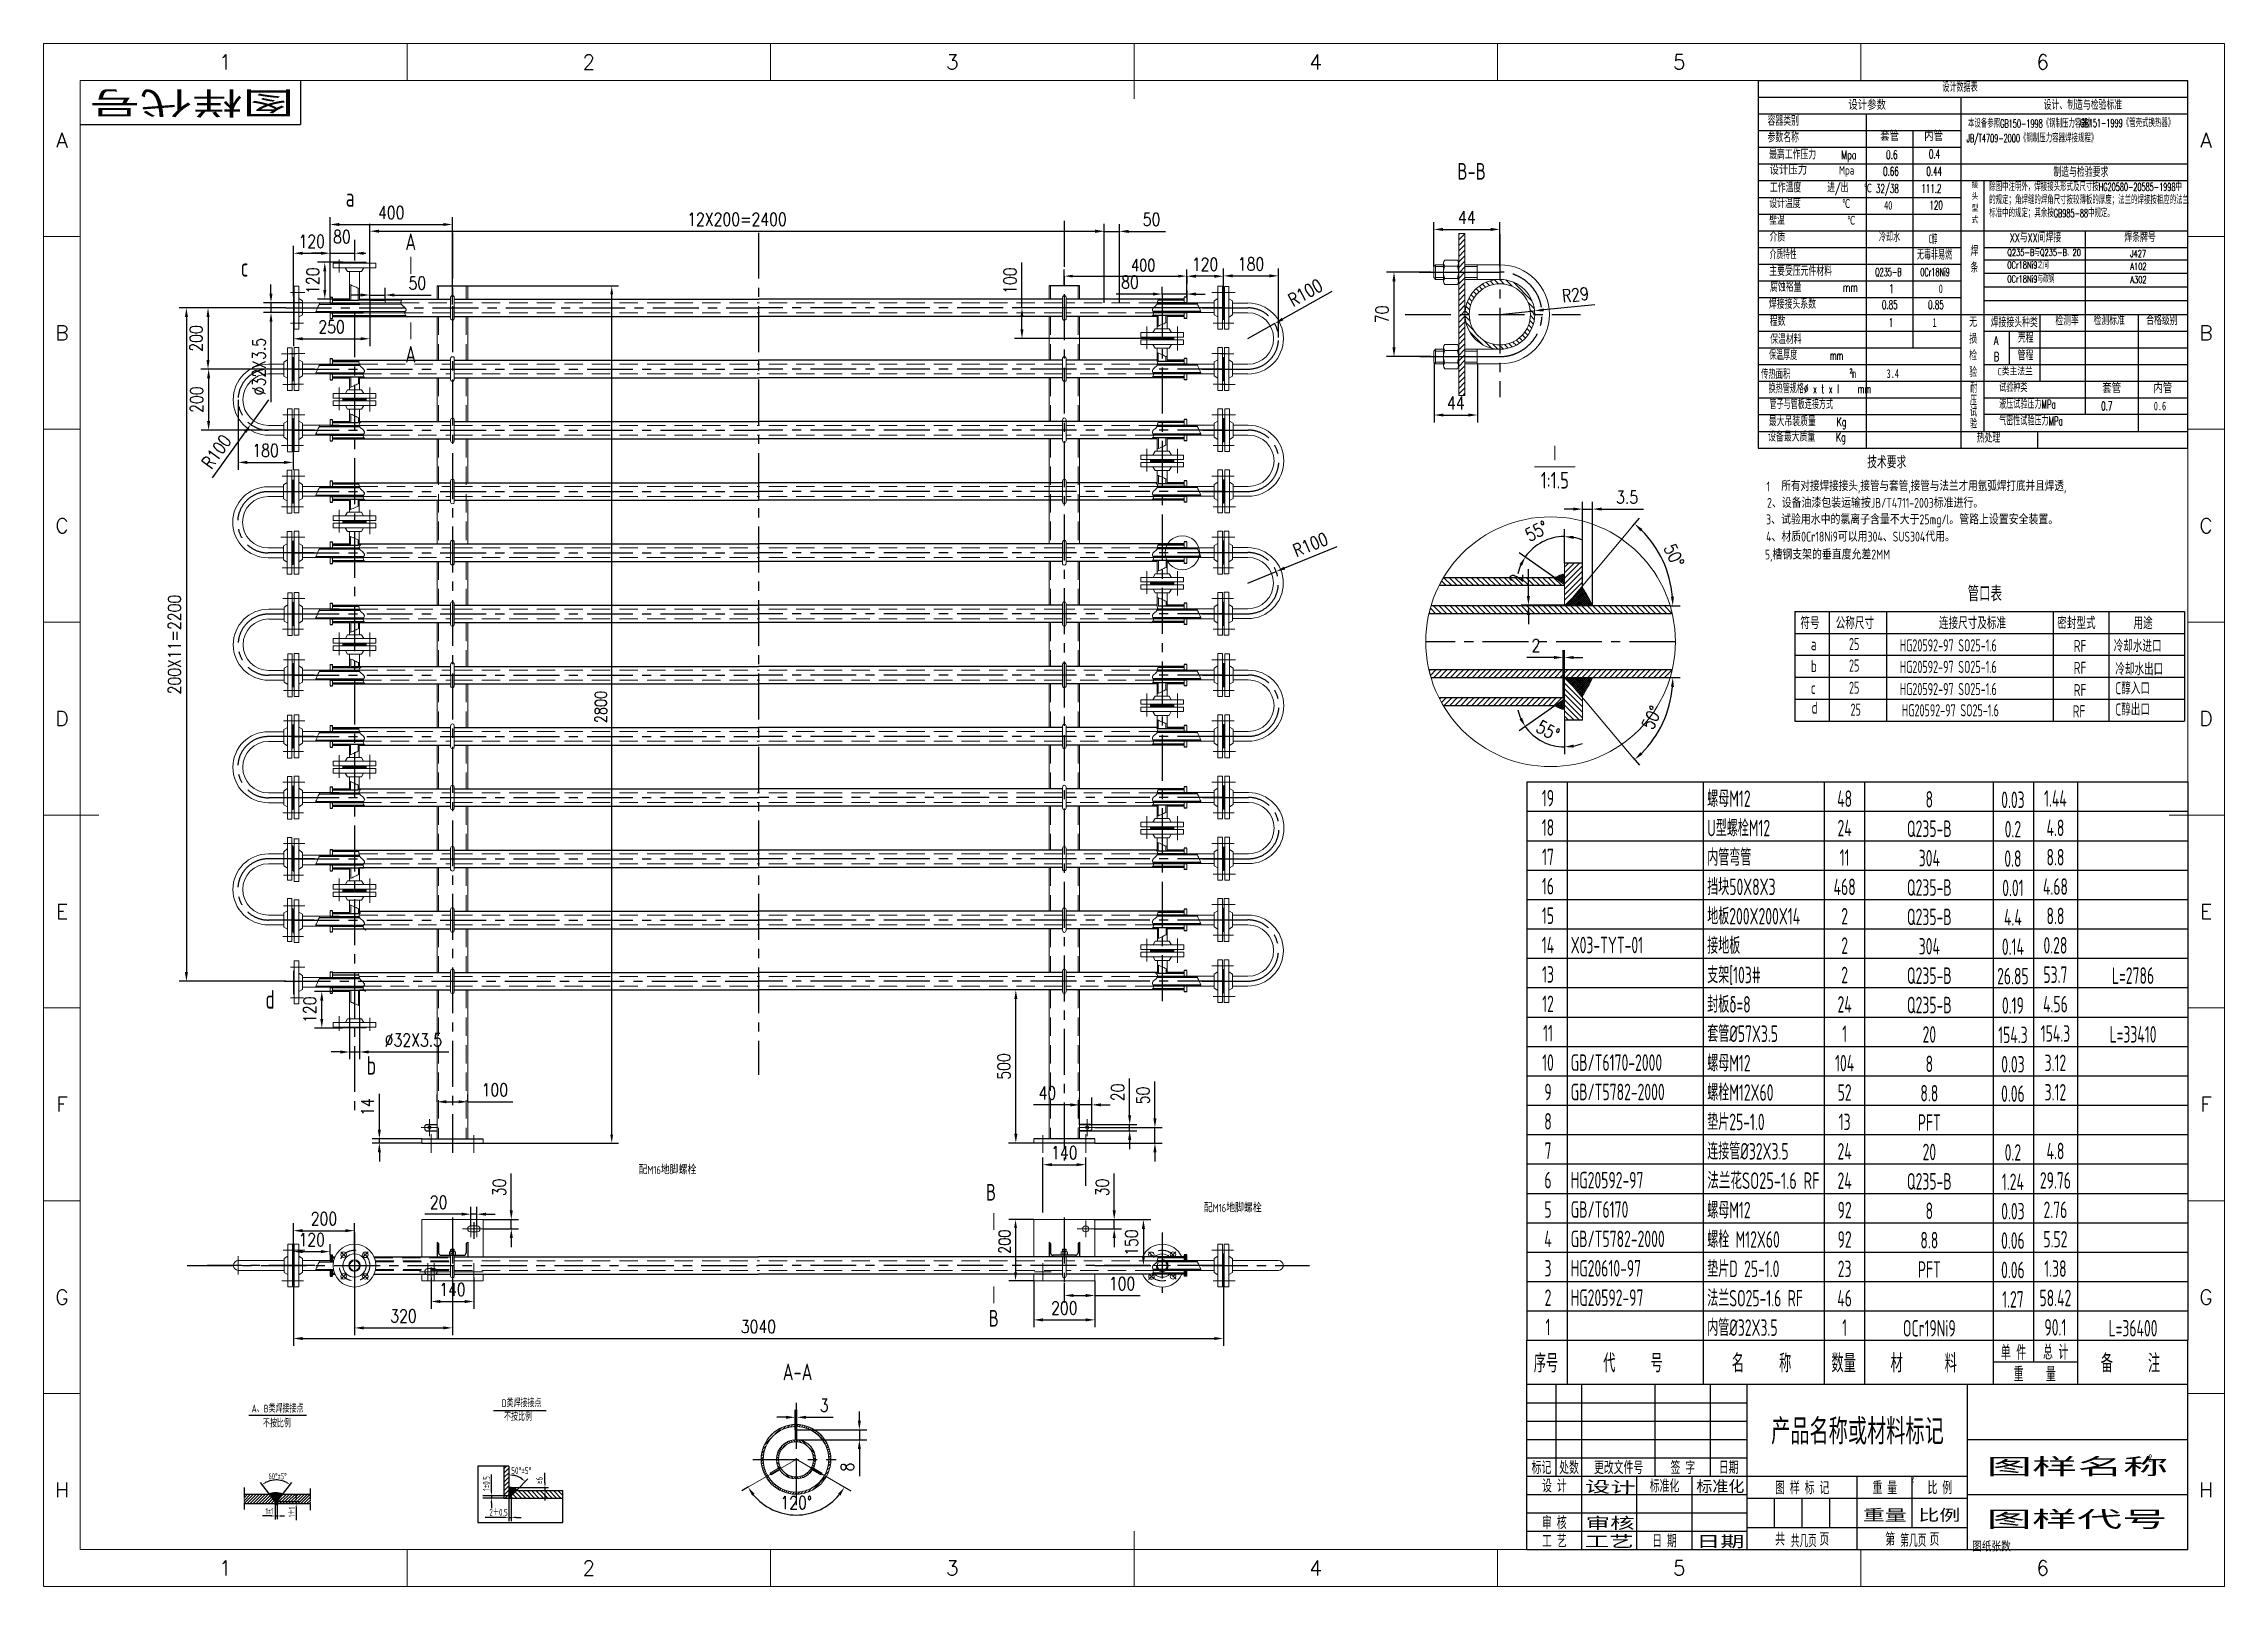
# Model space of a CAD drawing. Header units: millimetres. Extents: x -120 to 7008, y -120 to 4920.
import ezdxf
from ezdxf.enums import TextEntityAlignment as Align

# ---------------------------------------------------------------- set-up
doc = ezdxf.new("R2010")
doc.units = ezdxf.units.MM
doc.header["$LTSCALE"] = 120
for name, pattern in [('CENT2', [0.55, 0.4, -0.05, 0.05, -0.05]), ('CENTER', [2, 1.25, -0.25, 0.25, -0.25]), ('DASHED', [0.75, 0.5, -0.25]), ('PHAN3', [0.425, 0.3, -0.025, 0.025, -0.025, 0.025, -0.025]), ('PHANTOM', [2.5, 1.25, -0.25, 0.25, -0.25, 0.25, -0.25])]:
    doc.linetypes.add(name, pattern=pattern)
for name, color, linetype in [('1轮廓实线层', 7, 'Continuous'), ('2细线层', 4, 'Continuous'), ('3中心线层', 1, 'CENTER'), ('5剖面线层', 2, 'Continuous'), ('6文字层', 3, 'Continuous'), ('7标注层', 4, 'Continuous'), ('8符号标注层', 31, 'Continuous'), ('9双点划线层', 6, 'PHANTOM'), ('A', 2, 'Continuous'), ('B', 7, 'Continuous'), ('C2', 1, 'CENT2'), ('D3', 4, 'PHAN3'), ('EbLayer5', 3, 'Continuous'), ('LAYER2', 3, 'Continuous'), ('图框层', 7, 'Continuous')]:
    doc.layers.add(name, color=color, linetype=linetype)
doc.styles.add('EB_TXT_STYLE0', font='SIMFANG.TTF', dxfattribs={"width": 0.667, "height": 30})
doc.styles.add('EB_TXT_STYLE1', font='SIMFANG.TTF', dxfattribs={"width": 0.6, "height": 30})
doc.styles.add('EB_TXT_STYLE2', font='SIMFANG.TTF', dxfattribs={"width": 0.8, "height": 21})
doc.styles.add('HZ', font='romans.shx', dxfattribs={"width": 0.618, "bigfont": 'hztxt.shx'})
doc.styles.add('PC_TEXTSTYLE', font='isocp.shx', dxfattribs={"width": 0.8, "bigfont": 'hzfs.shx'})
doc.styles.add('TH_GBDIM', font='romans.shx', dxfattribs={"width": 0.8, "bigfont": 'gbcbig.shx'})
doc.dimstyles.new('TH_GBDIM', dxfattribs={"dimscale": 12, "dimtxt": 3.5, "dimasz": 2.5, "dimexe": 2, "dimexo": 0, "dimgap": 1.5, "dimtad": 1, "dimdec": 0, "dimzin": 0, "dimdsep": 46, "dimtxsty": 'TH_GBDIM', "dimcen": 2.5, "dimclrd": 130, "dimclre": 130, "dimclrt": 3, "dimadec": 0, "dimazin": 0, "dimtfac": 0.714286, "dimtdec": 0, "dimtmove": 0, "dimatfit": 3, "dimfxl": 0, "dimtzin": 0, "dimlwd": -1, "dimlwe": -1, "dimarcsym": 0})
pattern_1 = [(45, (0, 167.967), (-8.980256, 8.980256), [])]
pattern_2 = [(45, (0, 0), (-0.88388348, 0.88388348), [])]

msp = doc.modelspace()

# ---------------------------------------------------------------- texts
at = {"color": 3, "lineweight": 0, "attachment_point": 5, "style": 'TH_GBDIM'}
for s, insert, char_height in [('80', (854.99, 4289.14), 42), ('400', (3474.13, 4196.3), 38.5)]:
    msp.add_mtext(s, dxfattribs=dict(at, insert=insert, char_height=char_height))
at = {"layer": '2细线层', "style": 'PC_TEXTSTYLE'}
for s, height, width, p in [('a', 61.17, 0.75, (867.3, 4387.19)), ('c', 61.17, 0.75, (524.36, 4158.85)), ('管口表', 49.725, 0.75, (6168.99, 3097.94)), ('符号', 39.763, 0.75, (5622.21, 3007.3)), ('公称尺寸', 39.763, 0.75, (5737.53, 3007.3)), ('连接尺寸及标准', 39.763, 0.75, (6075.15, 3007.3)), ('密封型式', 39.763, 0.75, (6461.7, 3007.3)), ('用途', 39.763, 0.75, (6710.93, 3007.3)), ('a', 39.76, 0.75, (5656.19, 2938.31)), ('25', 39.763, 0.67, (5781.07, 2938.7)), ('HG20592-97 SO25-1.6', 39.7633, 0.67, (5947.1, 2934.36)), ('RF', 39.763, 0.75, (6515.42, 2932.35)), ('冷却水进口', 39.763, 0.75, (6646.23, 2932.59)), ('b', 39.76, 0.75, (5656.19, 2866.74)), ('25', 39.763, 0.67, (5781.07, 2868.36)), ('HG20592-97 SO25-1.6', 39.7633, 0.67, (5947.1, 2864.02)), ('RF', 39.763, 0.75, (6515.42, 2860.77)), ('冷却水出口', 39.763, 0.75, (6651.43, 2856.66)), ('c', 39.76, 0.75, (5656.19, 2795.16)), ('25', 39.763, 0.67, (5781.07, 2795.89)), ('HG20592-97 SO25-1.6', 39.7633, 0.67, (5947.1, 2791.54)), ('RF', 39.763, 0.75, (6515.42, 2788.3)), ('C醇入口', 39.763, 0.75, (6651.43, 2794.26)), ('d', 39.76, 0.75, (5658.66, 2730.98)), ('25', 39.763, 0.67, (5786.01, 2724.29)), ('HG20592-97 SO25-1.6', 39.7633, 0.67, (5954.03, 2722.22)), ('RF', 39.763, 0.75, (6511.95, 2718.98)), ('C醇出口', 39.763, 0.75, (6651.43, 2724.94)), ('d', 61.17, 0.75, (605.23, 1767.31)), ('b', 61.17, 0.75, (936.17, 1551.59))]:
    msp.add_text(s, height=height, dxfattribs=dict(at, width=width)).set_placement(p)
at = {"layer": '5剖面线层', "color": 3, "lineweight": 0, "char_height": 38.5, "attachment_point": 5, "rotation": 90, "style": 'TH_GBDIM'}
for s, insert in [('2800', (1701.16, 2752.77)), ('200', (3021.07, 1005.96))]:
    msp.add_mtext(s, dxfattribs=dict(at, insert=insert))
at = {"layer": '6文字层', "lineweight": 0, "style": 'TH_GBDIM'}
for s, p in [('1', (474, 4860)), ('2', (1662, 4860)), ('3', (2850, 4860)), ('4', (4038, 4860)), ('5', (5226, 4860)), ('6', (6414, 4860)), ('A', (-60, 4605)), ('A', (6948, 4605)), ('B', (-60, 3975)), ('B', (6948, 3975)), ('C', (-60, 3345)), ('C', (6948, 3345)), ('D', (-60, 2715)), ('D', (6948, 2715)), ('E', (-60, 2085)), ('E', (6948, 2085)), ('F', (-60, 1455)), ('F', (6948, 1455)), ('G', (-60, 825)), ('G', (6948, 825)), ('H', (-60, 195)), ('H', (6948, 195)), ('1', (474, -60)), ('2', (1662, -60)), ('3', (2850, -60)), ('4', (4038, -60)), ('5', (5226, -60)), ('6', (6414, -60))]:
    msp.add_text(s, height=48, dxfattribs=at).set_placement(p, align=Align.MIDDLE)
at = {"layer": '6文字层', "ltscale": 14, "style": 'PC_TEXTSTYLE', "width": 0.67}
for s, p in [('A、B类焊接接点', (559.77, 448.09)), ('D类焊接接点', (1377.05, 465.87)), ('不按比例', (1384.87, 421.04)), ('不按比例', (596.89, 399.48))]:
    msp.add_text(s, height=25.2, dxfattribs=at).set_placement(p)
at = {"layer": '6文字层', "style": 'PC_TEXTSTYLE', "width": 0.667}
for s, p in [('标记', (4776, 270)), ('处数', (4866, 270)), (' 更改文件号 ', (5028, 270)), (' 签 字 ', (5238, 270)), (' 日期 ', (5388, 270)), (' 设 计 ', (4818, 210.06)), (' 标准化 ', (5178, 210.06)), (' 图 样 标 记 ', (5628, 204)), (' 重 量 ', (5898, 204)), (' 比 例 ', (6078, 204)), (' 审 核 ', (4818, 90)), (' 工 艺 ', (4818, 30)), (' 日 期 ', (5178, 30)), ('共       页', (5628, 36)), ('第       页', (5988, 36))]:
    msp.add_text(s, height=42, dxfattribs=at).set_placement(p, align=Align.MIDDLE)
at = {"layer": '6文字层', "lineweight": 0, "style": 'PC_TEXTSTYLE', "width": 0.667}
for height, p in [(24, (6759.48, 287.37)), (22, (5983.71, 219.75))]:
    msp.add_text('2', height=height, dxfattribs=at).set_placement(p)
at = {"layer": '6文字层', "ltscale": 14, "style": 'PC_TEXTSTYLE', "width": 0.667}
for s, height, p in [('60%%d±5%%d', 20.467, (644.8, 240.01)), ('50%%D±5%%D', 22.427, (1441.56, 258.37)), ('1±1', 20.467, (618.1, 125.42)), ('2＋0.5', 22.427, (1366.95, 121.78))]:
    msp.add_text(s, height=height, dxfattribs=at).set_placement(p, align=Align.MIDDLE_CENTER)
for s, p in [('1±0.5', (1327.2, 216.31)), ('≥6', (1500.22, 226.01))]:
    msp.add_text(s, height=22.427, rotation=90, dxfattribs=at).set_placement(p, align=Align.MIDDLE_CENTER)
msp.add_text('1＋1', height=20.467, rotation=90, dxfattribs=at).set_placement((701.66, 105.49))
at = {"layer": '6文字层', "lineweight": 0, "style": 'PC_TEXTSTYLE'}
for s, insert, char_height, attachment_point in [('B-B', (4547.51, 4475.49), 54.439, 8), ('A', (1079.91, 4245.35), 54.44, 8), ('A', (1079.91, 3932.51), 54.44, 2), ('Ⅰ', (4819.58, 3553.91), 54.44, 8), ('1:1.5', (4819.58, 3466.47), 54.439, 8), ('B', (2976.66, 1140.26), 54.44, 8), ('B', (2985.45, 782.89), 54.44, 2), ('A-A', (2344.45, 553.32), 54.439, 8)]:
    msp.add_mtext(s, dxfattribs=dict(at, insert=insert, char_height=char_height, attachment_point=attachment_point))
at = {"layer": '6文字层', "insert": (5840.27, 3572.49), "char_height": 40.003, "attachment_point": 1, "style": 'PC_TEXTSTYLE'}
msp.add_mtext('技术要求', dxfattribs=at)
at = {"layer": '6文字层', "style": 'PC_TEXTSTYLE', "width": 1.815486}
msp.add_attdef('图样代号', text='图样代号', height=84, rotation=180, dxfattribs=at).set_placement((698.88, 4771.16), (28.15, 4771.16), align=Align.FIT)
at = {"layer": '6文字层', "style": 'PC_TEXTSTYLE', "flags": 8}
for tag, height, width, p, p2 in [('产品名称或材料标记', 84, 0.675771, (5526.45, 343.63), (6090.94, 343.63)), ('图样名称', 60, 2.237588, (6230.58, 239.73), (6824.78, 239.73)), ('标准化', 42, 1.137204, (5281.98, 184.46), (5438.98, 184.46)), ('审核', 42, 1.738738, (4920.14, 64.41), (5080.39, 64.41)), ('重量', 42, 1.550325, (5826.52, 90.51), (5969.41, 90.51)), ('比例', 42, 1.526185, (6007.75, 90.51), (6144.85, 90.51)), ('图样代号', 60, 2.240461, (6230.58, 67.56), (6821.81, 67.56)), ('工艺', 42, 1.786989, (4917.48, 4.46), (5077.31, 4.46)), ('日期', 42, 1.717904, (5281.98, 4.46), (5438.98, 4.46)), ('共几页', 42, 0.619588, (5591.13, 7.5), (5675.46, 7.5))]:
    msp.add_attdef(tag, text='', height=height, dxfattribs=dict(at, width=width)).set_placement(p, p2, align=Align.FIT)
at = {"layer": '6文字层', "style": 'PC_TEXTSTYLE', "width": 1.813127, "flags": 8}
msp.add_attdef('设计', text=' ', height=42, rotation=358.464421, dxfattribs=at).set_placement((4917.26, 184.46), (5083.6, 180), align=Align.FIT)
at = {"layer": '6文字层', "color": 3, "style": 'PC_TEXTSTYLE', "width": 0.628057, "flags": 8}
msp.add_attdef('第几页', text='', height=42, dxfattribs=at).set_placement((5948.56, 9.04), (6034.05, 9.04), align=Align.FIT)
at = {"layer": '6文字层', "ltscale": 10, "style": 'PC_TEXTSTYLE', "flags": 1}
msp.add_attdef('图纸张数', (6183.85, -5.9), '', height=30, dxfattribs=at)
at = {"layer": 'EbLayer5', "insert": (6086.18, 4791.1), "char_height": 28.4691, "attachment_point": 1, "style": 'EB_TXT_STYLE1'}
msp.add_mtext('\\Ftxt.shx,hzfs.shx;设计数据表', dxfattribs=at)
at = {"layer": 'LAYER2'}
for s, height, style, width, p in [('C醇', 28.469, 'EB_TXT_STYLE1', 0.45, (6041.34, 4267.99)), ('传热面积               m', 28.4691, 'EB_TXT_STYLE1', 0.6, (5493.68, 3827.75)), ('3.4', 28.469, 'EB_TXT_STYLE1', 0.667, (5903.83, 3827.86)), ('所有对接焊接接头,接管与套管,接管与法兰才用氩弧焊打底并且焊透,', 32.6076, 'PC_TEXTSTYLE', 0.8, (5559.76, 3458.62)), ('1', 32.33, 'PC_TEXTSTYLE', 0.8, (5511.47, 3456.65)), ('2、设备油漆包装运输按JB/T4711-2003标准进行。', 32.3262, 'PC_TEXTSTYLE', 0.8, (5513.11, 3403.57)), ('3、试验用水中的氯离子含量不大于25mg/l。管路上设置安全装置。', 32.3262, 'PC_TEXTSTYLE', 0.8, (5510.24, 3349.4)), ('4、材质0Cr18Ni9可以用304、SUS304代用。', 32.3262, 'PC_TEXTSTYLE', 0.8, (5510.24, 3293.26)), ('5,槽钢支架的垂直度允差2MM', 32.3262, 'PC_TEXTSTYLE', 0.8, (5505.96, 3234.76)), ('配M16地脚螺栓', 26.939, 'PC_TEXTSTYLE', 0.8, (1824.37, 1226.68)), ('配M16地脚螺栓', 26.939, 'PC_TEXTSTYLE', 0.8, (3672.23, 1102.45))]:
    msp.add_text(s, height=height, dxfattribs=dict(at, style=style, width=width)).set_placement(p)
at = {"layer": 'LAYER2', "attachment_point": 1}
for s, insert, char_height, style in [('设计参数', (5778.9, 4732.48), 28.469, 'PC_TEXTSTYLE'), ('\\Ftxt.shx,hzfs.shx;设计、制造与检验标准', (6417.46, 4732.67), 28.4691, 'EB_TXT_STYLE0'), ('\\Ftxt.shx,hzfs.shx;容器类别', (5514.83, 4680.81), 28.4691, 'EB_TXT_STYLE0'), ('套管', (5883.11, 4631.11), 28.469, 'PC_TEXTSTYLE'), ('内管', (6026.9, 4631.11), 28.469, 'PC_TEXTSTYLE'), ('{\\Ftxt.shx,hztxt.shx|c134;本设备参照GB150-1998《钢制压力容器》}', (6169.75, 4671.79), 26.0018, 'EB_TXT_STYLE1'), ('\\Ftxt.shx,hztxt.shx;GB151-1999《管壳式换热器》', (6536.64, 4673.57), 26.0018, 'EB_TXT_STYLE1'), ('\\Ftxt.shx,hzfs.shx;参数名称', (5514.83, 4626.43), 28.4691, 'EB_TXT_STYLE0'), ('\\Ftxt.shx,hztxt.shx;最高工作压力\\f仿宋_GB2312|b0|i0|c134|p49;      \\Ftxt.shx,hztxt.shx;Mpa', (5519.92, 4570.89), 28.4691, 'EB_TXT_STYLE0'), ('{\\Ftxt.shx|c0;0.6}', (5902.17, 4571.4), 28.4691, 'HZ'), ('{\\Fromans.shx,hztxt.shx|c134;0.4}', (6042.18, 4573.65), 28.4691, 'EB_TXT_STYLE1'), ('\\Ftxt.shx,hztxt.shx;JB/T4709-2000《钢制压力容器焊接规程》', (6165.39, 4623.87), 26.0018, 'EB_TXT_STYLE1'), ('设计压力        Mpa', (5521.27, 4520.83), 28.4691, 'PC_TEXTSTYLE'), ('{\\Fromans.shx,hztxt.shx|c134;0.66}', (5892.45, 4517.08), 28.4691, 'EB_TXT_STYLE1'), ('{\\Fromans.shx,hztxt.shx|c134;0.44}', (6033.83, 4517.08), 28.4691, 'EB_TXT_STYLE1'), ('\\Ftxt.shx,hzfs.shx;制造与检验要求', (6449.27, 4513.53), 28.4691, 'EB_TXT_STYLE0'), ('\\Ftxt.shx,hztxt.shx;工作温度     进/出   ℃', (5522.53, 4462.55), 28.4691, 'EB_TXT_STYLE0'), ('\\Fromans.shx,hztxt.shx;32/38', (5869.43, 4460.69), 28.4691, 'EB_TXT_STYLE1'), ('{\\Fromans.shx,hztxt.shx|c134;111.2}', (6017.34, 4460.69), 28.4691, 'EB_TXT_STYLE1'), ('\\Ftxt.shx,hzfs.shx;接', (6182.02, 4468.06), 19.9284, 'EB_TXT_STYLE2'), ('\\Ftxt.shx,hzfs.shx;头', (6182.02, 4429.84), 19.9284, 'EB_TXT_STYLE2'), ('\\Ftxt.shx,hztxt.shx;除图中注明外，焊接接头形式及尺寸按HG20580-20585-1998中', (6239.41, 4464.78), 26.0018, 'EB_TXT_STYLE1'), ('\\Ftxt.shx,hztxt.shx;的规定；角焊缝的焊角尺寸按较薄板的厚度；法兰的焊接按相应的法兰', (6239.41, 4421.88), 26.0018, 'EB_TXT_STYLE1'), ('\\Ftxt.shx,hztxt.shx;壁温            ℃', (5520.51, 4357.27), 28.4691, 'EB_TXT_STYLE0'), ('\\Ftxt.shx,hzfs.shx;设计温度        ℃', (5520.51, 4411.88), 28.4691, 'EB_TXT_STYLE0'), ('40', (5896.02, 4406.09), 28.469, 'EB_TXT_STYLE1'), ('{\\Fromans.shx,hztxt.shx|c134;120}', (6043.93, 4406.09), 28.4691, 'EB_TXT_STYLE1'), ('\\Ftxt.shx,hzfs.shx;型', (6182.02, 4391.62), 19.9284, 'EB_TXT_STYLE2'), ('\\Ftxt.shx,hzfs.shx;式', (6182.02, 4353.4), 19.9284, 'EB_TXT_STYLE2'), ('\\Ftxt.shx,hzfs.shx;标准中的规定；其余按GB985-88中规定。', (6239.41, 4378.98), 26.0018, 'EB_TXT_STYLE1'), ('\\Ftxt.shx,hzfs.shx;介质', (5521.26, 4301.87), 28.4691, 'EB_TXT_STYLE0'), ('\\Fromans.shx,hztxt.shx;冷却水', (5878.95, 4301.04), 28.4691, 'EB_TXT_STYLE1'), ('\\Ftxt.shx,hzfs.shx;XX与XX间焊接', (6306.88, 4299.77), 28.4691, 'EB_TXT_STYLE0'), ('\\Ftxt.shx,hzfs.shx;焊条牌号', (6681.04, 4300.73), 28.4691, 'EB_TXT_STYLE0'), ('\\Ftxt.shx,hzfs.shx;介质特性', (5521.47, 4243.67), 27.3019, 'EB_TXT_STYLE1'), ('\\Ftxt.shx,hzfs.shx;无毒非易燃', (6002.88, 4243.32), 28.4691, 'EB_TXT_STYLE1'), ('\\Ftxt.shx,hzfs.shx;焊', (6178.03, 4255.66), 28.4691, 'EB_TXT_STYLE0'), ('\\Ftxt.shx,hztxt.shx;Q235-B与Q235-B、20', (6298.61, 4249.06), 22.7753, 'EB_TXT_STYLE1'), ('\\Ftxt.shx,hztxt.shx;0Cr18Ni9之间', (6298.61, 4207.86), 22.7753, 'EB_TXT_STYLE1'), ('\\Ftxt.shx,hzfs.shx;J427', (6700.26, 4245.43), 22.7753, 'EB_TXT_STYLE1'), ('\\Ftxt.shx,hzfs.shx;主要受压元件材料', (5520.51, 4190.04), 28.4691, 'EB_TXT_STYLE0'), ('\\Ftxt.shx,hzfs.shx;腐蚀裕量        mm', (5523.04, 4138.1), 28.4691, 'EB_TXT_STYLE0'), ('\\Fromans.shx,hztxt.shx;Q235-B', (5866.52, 4186.66), 26.0018, 'EB_TXT_STYLE1'), ('\\Fromans.shx,hztxt.shx;0Cr18Ni9', (6014.09, 4186.66), 26.0018, 'EB_TXT_STYLE1'), ('\\Ftxt.shx,hzfs.shx;条', (6178.03, 4201.06), 28.4691, 'EB_TXT_STYLE0'), ('\\Ftxt.shx,hztxt.shx;0Cr18Ni9与碳钢', (6298.61, 4162.08), 22.7753, 'EB_TXT_STYLE1'), ('\\Ftxt.shx,hzfs.shx;A102', (6700.26, 4204.23), 22.7753, 'EB_TXT_STYLE1'), ('\\Ftxt.shx,hzfs.shx;A302', (6700.26, 4160.74), 22.7753, 'EB_TXT_STYLE1'), ('\\Ftxt.shx,hzfs.shx;焊接接头系数', (5519.21, 4082.49), 28.4691, 'EB_TXT_STYLE0'), ('\\Fromans.shx,hztxt.shx;0.85', (5888.66, 4081.3), 28.4691, 'EB_TXT_STYLE1'), ('\\Fromans.shx,hztxt.shx;1', (5912.55, 4133.45), 28.4691, 'EB_TXT_STYLE1'), ('\\Fromans.shx,hztxt.shx;0.85', (6039.54, 4081.3), 28.4691, 'EB_TXT_STYLE1'), ('0', (6074.33, 4133.45), 28.47, 'EB_TXT_STYLE1'), ('\\Ftxt.shx,hztxt.shx;程数', (5522.03, 4026.57), 28.4691, 'EB_TXT_STYLE0'), ('\\Ftxt.shx,hztxt.shx;1', (5911.18, 4022.95), 28.4691, 'EB_TXT_STYLE1'), ('1', (6053.9, 4022.95), 28.47, 'EB_TXT_STYLE1'), ('\\Ftxt.shx,hzfs.shx;无', (6173.93, 4023.34), 28.4691, 'EB_TXT_STYLE0'), ('\\Ftxt.shx,hzfs.shx;焊接接头种类', (6244.23, 4022.49), 28.4691, 'EB_TXT_STYLE0'), ('\\Ftxt.shx,hzfs.shx;检测率', (6455.52, 4028.34), 28.4691, 'EB_TXT_STYLE0'), ('\\Ftxt.shx,hzfs.shx;检测标准', (6580.03, 4029.15), 28.4691, 'EB_TXT_STYLE0'), ('\\Ftxt.shx,hzfs.shx;合格级别', (6752.33, 4029.53), 28.4691, 'EB_TXT_STYLE0'), ('\\Ftxt.shx,hzfs.shx;保温材料', (5523.28, 3967.08), 28.4691, 'EB_TXT_STYLE0'), ('\\Ftxt.shx,hzfs.shx;损', (6173.93, 3968.74), 28.4691, 'EB_TXT_STYLE0'), ('\\Ftxt.shx;A', (6254.77, 3964.18), 28.4691, 'EB_TXT_STYLE0'), ('\\Ftxt.shx,hztxt.shx;壳程', (6333.08, 3972.21), 28.4691, 'EB_TXT_STYLE0'), ('\\Ftxt.shx,hzfs.shx;保温厚度       mm', (5519.66, 3915.57), 28.4691, 'EB_TXT_STYLE1'), ('\\Ftxt.shx,hzfs.shx;2', (5783.13, 3858.02), 14.2346, 'EB_TXT_STYLE1'), ('\\Ftxt.shx,hzfs.shx;验', (6173.93, 3859.53), 28.4691, 'EB_TXT_STYLE0'), ('\\Ftxt.shx,hzfs.shx;检', (6173.93, 3914.13), 28.4691, 'EB_TXT_STYLE0'), ('\\Ftxt.shx;B', (6254.77, 3911.66), 28.4691, 'EB_TXT_STYLE0'), ('C类主法兰', (6266.51, 3860.2), 23.531, 'PC_TEXTSTYLE'), ('\\Ftxt.shx,hztxt.shx;管程', (6332.42, 3914.51), 28.4691, 'EB_TXT_STYLE0'), ('\\Ftxt.shx,hztxt.shx;换热管规格%%c x t x l    mm', (5518.36, 3806.36), 28.4691, 'EB_TXT_STYLE1'), ('\\Ftxt.shx,hztxt.shx;耐', (6177.19, 3808.27), 28.4691, 'EB_TXT_STYLE1'), ('\\Ftxt.shx,hztxt.shx;试验种类', (6271.83, 3810.7), 28.4691, 'EB_TXT_STYLE1'), ('套管', (6608.82, 3807.32), 28.469, 'PC_TEXTSTYLE'), ('内管', (6776.13, 3807.01), 28.469, 'PC_TEXTSTYLE'), ('\\Ftxt.shx,hztxt.shx;管子与管板连接方式', (5521.21, 3755.08), 28.4691, 'EB_TXT_STYLE1'), ('\\P\\Ftxt.shx,hztxt.shx;压', (6176.64, 3814.57), 28.4691, 'EB_TXT_STYLE1'), ('\\Ftxt.shx,hztxt.shx;试', (6176.64, 3730.2), 28.4691, 'EB_TXT_STYLE1'), ('\\Ftxt.shx,hztxt.shx;液压试验压力MPa', (6271.83, 3756.09), 28.4691, 'EB_TXT_STYLE1'), ('{\\Fromans.shx,hztxt.shx|c134;0.7}', (6605.19, 3750.48), 28.4691, 'EB_TXT_STYLE1'), ('0.6', (6777.34, 3750.48), 28.469, 'EB_TXT_STYLE1'), ('\\Ftxt.shx,hzfs.shx;设备最大质量    Kg', (5516.71, 3648.94), 28.4691, 'EB_TXT_STYLE0'), ('\\Ftxt.shx,hzfs.shx;最大吊装质量    Kg', (5518.75, 3698.93), 28.4691, 'EB_TXT_STYLE0'), ('\\P\\Ftxt.shx,hztxt.shx;验', (6176.64, 3738.94), 28.4691, 'EB_TXT_STYLE1'), ('\\Ftxt.shx,hzfs.shx;热处理', (6198.53, 3645.42), 28.4691, 'EB_TXT_STYLE0'), ('\\Ftxt.shx,hzfs.shx;气密性试验压力MPa', (6271.83, 3701.34), 28.4691, 'EB_TXT_STYLE1')]:
    msp.add_mtext(s, dxfattribs=dict(at, insert=insert, char_height=char_height, style=style))

# ---------------------------------------------------------------- blocks, each defined once
blk = doc.blocks.new('*X4')
at = {"color": 0}
for p, q in [((2715, 456), (2765, 506)), ((2715, 471), (2749, 506)), ((2715, 487), (2733, 506)), ((2715, 503), (2717, 506)), ((2731, 456), (2781, 506)), ((2747, 456), (2797, 506)), ((2763, 456), (2813, 506)), ((2779, 456), (2829, 506)), ((2795, 456), (2845, 506)), ((2811, 456), (2854, 499)), ((2827, 456), (2861, 490)), ((2842, 456), (2868, 481)), ((2858, 456), (2875, 472)), ((2890, 456), (2900, 466)), ((2900, 466), (2940, 506)), ((2906, 456), (2916, 466)), ((2907, 489), (2924, 506)), ((2916, 466), (2956, 506)), ((2922, 456), (2932, 466)), ((2932, 466), (2972, 506)), ((2938, 456), (2948, 466)), ((2948, 466), (2988, 506)), ((2954, 456), (2964, 466)), ((2964, 466), (3004, 506)), ((2970, 456), (2980, 466)), ((2980, 466), (3020, 506)), ((2992, 462), (3036, 506)), ((3002, 456), (3052, 506)), ((3017, 456), (3066, 505)), ((3033, 456), (3066, 489)), ((3049, 456), (3066, 473)), ((2874, 456), (2880, 461)), ((2986, 456), (2992, 462)), ((3065, 456), (3066, 457))]:
    blk.add_line(p, q, dxfattribs=at)
blk = doc.blocks.new('*X3')
at = {"color": 0}
for p, q in [((5542, 4672), (5542, 4672)), ((5546, 4671), (5547, 4672)), ((5551, 4671), (5551, 4671))]:
    blk.add_line(p, q, dxfattribs=at)
blk = doc.blocks.new('*X6')
at = {"color": 0}
for p, q in [((1071.8, 885.1), (1067.6, 889.3)), ((1071.4, 884.6), (1067.6, 888.4)), ((1070.9, 884.2), (1067.6, 887.5)), ((1070.5, 883.8), (1067.6, 886.7)), ((1070.1, 883.3), (1067.6, 885.8)), ((1069.6, 882.9), (1067.6, 884.9)), ((1069.6, 882), (1067.6, 884)), ((1069.6, 881.1), (1067.6, 883.1)), ((1068.9, 881), (1067.6, 882.2)), ((1068, 881), (1067.6, 881.4)), ((1072.3, 885.5), (1068.1, 889.7)), ((1072.7, 886), (1069, 889.6)), ((1073.2, 886.4), (1070.1, 889.5)), ((1073.6, 886.9), (1071.3, 889.1)), ((1074.4, 887), (1073.5, 887.8))]:
    blk.add_line(p, q, dxfattribs=at)
blk = doc.blocks.new('*X5')
at = {"color": 0}
for p, q in [((1063.6, 904.5), (1065.8, 906.7)), ((1063.6, 901), (1067.6, 905)), ((1063.6, 897.4), (1067.6, 901.4)), ((1063.6, 893.9), (1067.6, 897.9)), ((1063.6, 890.4), (1067.6, 894.4)), ((1063.6, 886.8), (1067.6, 890.8)), ((1063.6, 883.3), (1067.6, 887.3)), ((1064.8, 881), (1067.6, 883.8))]:
    blk.add_line(p, q, dxfattribs=at)
blk = doc.blocks.new('*D7')
at = {"color": 130}
for p, q in [((2184.4, 205.1), (2161.8, 192)), ((2482.9, 212.5), (2518.4, 192))]:
    blk.add_line(p, q, dxfattribs=at)
blk.add_arc((2340.1, 295), 181.9, 219.46278, 320.53722, dxfattribs=at)
at = {"color": 130, "lineweight": 0}
for points in [[(2195.6, 176.5), (2203.8, 182.2), (2182.6, 204)], [(2476.4, 182.2), (2484.6, 176.5), (2497.6, 204)]]:
    blk.add_solid(points, dxfattribs=at)
at = {"layer": 'Defpoints', "color": 0, "lineweight": 0}
for p in [(2339.7, 295.2), (2339.7, 294.7), (2184.4, 205.1), (2482.9, 212.5), (2277.9, 124.1)]:
    blk.add_point(p, dxfattribs=at)
at = {"color": 3, "lineweight": 0, "insert": (2340.1, 153.3), "char_height": 42, "attachment_point": 5, "style": 'TH_GBDIM'}
blk.add_mtext('120°', dxfattribs=at)
blk = doc.blocks.new('*D8')
at = {"color": 130}
for p, q in [((2546.3, 421), (2546.3, 451)), ((2342.3, 391), (2570.3, 391)), ((2342.3, 358.9), (2570.3, 358.9)), ((2546.3, 391), (2546.3, 358.9)), ((2546.3, 328.9), (2546.3, 240.5))]:
    blk.add_line(p, q, dxfattribs=at)
at = {"color": 130, "lineweight": 0}
for points in [[(2541.3, 421), (2551.3, 421), (2546.3, 391)], [(2541.3, 328.9), (2551.3, 328.9), (2546.3, 358.9)]]:
    blk.add_solid(points, dxfattribs=at)
at = {"layer": 'Defpoints', "color": 0, "lineweight": 0}
for p in [(2342.3, 391), (2342.3, 358.9), (2546.3, 358.9)]:
    blk.add_point(p, dxfattribs=at)
at = {"color": 3, "lineweight": 0, "insert": (2507.3, 269.7), "char_height": 42, "attachment_point": 5, "rotation": 90, "style": 'TH_GBDIM'}
blk.add_mtext('8{}{}', dxfattribs=at)
blk = doc.blocks.new('*D9')
at = {"color": 130}
for p, q in [((2306.3, 432.3), (2276.3, 432.3)), ((2336.3, 391), (2336.3, 456.3)), ((2336.3, 432.3), (2342.3, 432.3)), ((2342.3, 391), (2342.3, 456.3)), ((2372.3, 432.3), (2460.7, 432.3))]:
    blk.add_line(p, q, dxfattribs=at)
at = {"color": 130, "lineweight": 0}
for points in [[(2306.3, 437.3), (2306.3, 427.3), (2336.3, 432.3)], [(2372.3, 437.3), (2372.3, 427.3), (2342.3, 432.3)]]:
    blk.add_solid(points, dxfattribs=at)
at = {"layer": 'Defpoints', "color": 0, "lineweight": 0}
for p in [(2342.3, 432.3), (2336.3, 391), (2342.3, 391)]:
    blk.add_point(p, dxfattribs=at)
at = {"color": 3, "lineweight": 0, "insert": (2431.5, 471.3), "char_height": 42, "attachment_point": 5, "style": 'TH_GBDIM'}
blk.add_mtext('3{}{}', dxfattribs=at)
blk = doc.blocks.new('*U10')
at = {"lineweight": 0}
for p, q in [((-12.2, -7.4), (-12.2, 7.4)), ((-11.3, 9.9), (-0.9, 9.9)), ((-11.3, 5), (-0.9, 5)), ((0, 7.4), (0, -7.4)), ((-11.3, -5), (-0.9, -5)), ((-0.9, -9.9), (-11.3, -9.9))]:
    blk.add_line(p, q, dxfattribs=at)
for centre, radius, start, end in [((-8.4, 7.4), 3.82, 139.5155, 220.4845), ((1.7, 0), 13.9, 159.1059, 200.8941), ((-3.8, 7.4), 3.82, 319.5155, 40.4845), ((-13.9, 0), 13.9, 339.1059, 20.8941), ((-8.4, -7.4), 3.82, 139.5155, 220.4845), ((-3.8, -7.4), 3.82, 319.5155, 40.4845)]:
    blk.add_arc(centre, radius, start, end, dxfattribs=at)
at = {"layer": '3中心线层', "lineweight": 0}
blk.add_line((-12.2, 0), (0, 0), dxfattribs=at)
blk = doc.blocks.new('*U11')
at = {"lineweight": 0}
for p, q in [((-9.9, 0.9), (-9.9, 11.3)), ((-7.4, 12.2), (7.4, 12.2)), ((7.4, 0), (-7.4, 0)), ((-5, 11.3), (-5, 0.9)), ((5, 11.3), (5, 0.9)), ((9.9, 11.3), (9.9, 0.9))]:
    blk.add_line(p, q, dxfattribs=at)
for centre, radius, start, end in [((-7.4, 8.4), 3.82, 49.51551, 130.48449), ((-7.4, 3.8), 3.82, 229.51551, 310.48449), ((0, -1.7), 13.9, 69.10595, 110.89405), ((0, 13.9), 13.9, 249.10595, 290.89405), ((7.4, 8.4), 3.82, 49.51551, 130.48449), ((7.4, 3.8), 3.82, 229.51551, 310.48449)]:
    blk.add_arc(centre, radius, start, end, dxfattribs=at)
at = {"layer": '3中心线层', "lineweight": 0}
blk.add_line((0, 12.2), (0, 0), dxfattribs=at)
blk = doc.blocks.new('*D12')
at = {"color": 130}
for p, q in [((3616.2, 4160.6), (3616.2, 4136.1)), ((3706.5, 4160.1), (3646.2, 4160.1)), ((3736.5, 4094.6), (3736.5, 4184.1))]:
    blk.add_line(p, q, dxfattribs=at)
at = {"color": 130, "lineweight": 0}
for points in [[(3646.2, 4165.1), (3646.2, 4155.1), (3616.2, 4160.1)], [(3706.5, 4165.1), (3706.5, 4155.1), (3736.5, 4160.1)]]:
    blk.add_solid(points, dxfattribs=at)
at = {"layer": 'Defpoints', "color": 0, "lineweight": 0}
for p in [(3616.2, 4160.6), (3616.2, 4160.1), (3736.5, 4094.6)]:
    blk.add_point(p, dxfattribs=at)
at = {"color": 3, "lineweight": 0, "insert": (3676.3, 4199.1), "char_height": 42, "attachment_point": 5, "style": 'TH_GBDIM'}
blk.add_mtext('120', dxfattribs=at)
blk = doc.blocks.new('*D13')
at = {"color": 130}
for p, q in [((3506, 4101.9), (3385.6, 4101.9)), ((3536, 4101.9), (3536, 4125.9)), ((3616.2, 4101.9), (3536, 4101.9)), ((3616.2, 4113.6), (3616.2, 4077.9)), ((3646.2, 4101.9), (3676.2, 4101.9))]:
    blk.add_line(p, q, dxfattribs=at)
at = {"color": 130, "lineweight": 0}
for points in [[(3506, 4106.9), (3506, 4096.9), (3536, 4101.9)], [(3646.2, 4106.9), (3646.2, 4096.9), (3616.2, 4101.9)]]:
    blk.add_solid(points, dxfattribs=at)
at = {"layer": 'Defpoints', "color": 0, "lineweight": 0}
for p in [(3536, 4101.9), (3536, 4101.9), (3616.2, 4113.6)]:
    blk.add_point(p, dxfattribs=at)
at = {"color": 3, "lineweight": 0, "insert": (3430.8, 4140.9), "char_height": 42, "attachment_point": 5, "style": 'TH_GBDIM'}
blk.add_mtext('80', dxfattribs=at)
blk = doc.blocks.new('*D14')
at = {"color": 130}
for p, q in [((3736.5, 4107.2), (3736.5, 4185.3)), ((3766.5, 4161.3), (3886.4, 4161.3)), ((3916.4, 3959.9), (3916.4, 4185.3))]:
    blk.add_line(p, q, dxfattribs=at)
at = {"color": 130, "lineweight": 0}
for points in [[(3766.5, 4166.3), (3766.5, 4156.3), (3736.5, 4161.3)], [(3886.4, 4166.3), (3886.4, 4156.3), (3916.4, 4161.3)]]:
    blk.add_solid(points, dxfattribs=at)
at = {"layer": 'Defpoints', "color": 0, "lineweight": 0}
for p in [(3916.4, 4161.3), (3736.5, 4107.2), (3916.4, 3959.9)]:
    blk.add_point(p, dxfattribs=at)
at = {"color": 3, "lineweight": 0, "insert": (3826.5, 4200.3), "char_height": 42, "attachment_point": 5, "style": 'TH_GBDIM'}
blk.add_mtext('180', dxfattribs=at)
blk = doc.blocks.new('*D15')
at = {"color": 130}
for p, q in [((4090.7, 4110.4), (3929.9, 4020.3)), ((3816.5, 3956.7), (3903.7, 4005.6))]:
    blk.add_line(p, q, dxfattribs=at)
at = {"color": 130, "lineweight": 0}
blk.add_solid([(3927.4, 4024.6), (3932.3, 4015.9), (3903.7, 4005.6)], dxfattribs=at)
at = {"layer": 'Defpoints', "color": 0, "lineweight": 0}
for p in [(3903.7, 4005.6), (3816.5, 3956.7)]:
    blk.add_point(p, dxfattribs=at)
at = {"color": 3, "lineweight": 0, "insert": (4004.3, 4106.7), "char_height": 42, "attachment_point": 5, "rotation": 29.27206, "style": 'TH_GBDIM'}
blk.add_mtext('R100', dxfattribs=at)
blk = doc.blocks.new('*D16')
at = {"color": 130}
for p, q in [((3077.8, 4056.9), (3077.8, 4204.5)), ((3648.4, 4056.9), (3053.8, 4056.9)), ((3077.8, 3986.8), (3077.8, 4026.9)), ((3574, 3956.8), (3053.8, 3956.8))]:
    blk.add_line(p, q, dxfattribs=at)
at = {"color": 130, "lineweight": 0}
for points in [[(3072.8, 4026.9), (3082.8, 4026.9), (3077.8, 4056.9)], [(3072.8, 3986.8), (3082.8, 3986.8), (3077.8, 3956.8)]]:
    blk.add_solid(points, dxfattribs=at)
at = {"layer": 'Defpoints', "color": 0, "lineweight": 0}
for p in [(3077.8, 4056.9), (3648.4, 4056.9), (3574, 3956.8)]:
    blk.add_point(p, dxfattribs=at)
at = {"color": 3, "lineweight": 0, "insert": (3038.8, 4145.7), "char_height": 42, "attachment_point": 5, "rotation": 90, "style": 'TH_GBDIM'}
blk.add_mtext('100', dxfattribs=at)
blk = doc.blocks.new('*D18')
at = {"color": 130}
for p, q in [((696.3, 4095.2), (696.3, 3931.8)), ((946.3, 4080.9), (946.3, 3931.8)), ((726.3, 3955.8), (916.3, 3955.8))]:
    blk.add_line(p, q, dxfattribs=at)
at = {"color": 130, "lineweight": 0}
for points in [[(726.3, 3960.8), (726.3, 3950.8), (696.3, 3955.8)], [(916.3, 3960.8), (916.3, 3950.8), (946.3, 3955.8)]]:
    blk.add_solid(points, dxfattribs=at)
at = {"layer": 'Defpoints', "color": 0, "lineweight": 0}
for p in [(696.3, 4095.2), (946.3, 4080.9), (946.3, 3955.8)]:
    blk.add_point(p, dxfattribs=at)
at = {"color": 3, "lineweight": 0, "insert": (821.3, 3994.8), "char_height": 42, "attachment_point": 5, "style": 'TH_GBDIM'}
blk.add_mtext('250', dxfattribs=at)
blk = doc.blocks.new('*D19')
at = {"color": 130}
for p, q in [((916.3, 4098.7), (886.3, 4098.7)), ((946.3, 4080.9), (946.3, 4122.7)), ((946.3, 4098.7), (996.3, 4098.7)), ((996.3, 4080.9), (996.3, 4122.7)), ((1026.3, 4098.7), (1146.7, 4098.7))]:
    blk.add_line(p, q, dxfattribs=at)
at = {"color": 130, "lineweight": 0}
for points in [[(916.3, 4103.7), (916.3, 4093.7), (946.3, 4098.7)], [(1026.3, 4103.7), (1026.3, 4093.7), (996.3, 4098.7)]]:
    blk.add_solid(points, dxfattribs=at)
at = {"layer": 'Defpoints', "color": 0, "lineweight": 0}
for p in [(946.3, 4080.9), (996.3, 4098.7), (996.3, 4080.9)]:
    blk.add_point(p, dxfattribs=at)
at = {"color": 3, "lineweight": 0, "insert": (1101.5, 4137.7), "char_height": 42, "attachment_point": 5, "style": 'TH_GBDIM'}
blk.add_mtext('50', dxfattribs=at)
blk = doc.blocks.new('*D20')
at = {"color": 130}
for p, q in [((671.3, 4056.9), (393.4, 4056.9)), ((417.4, 4026.9), (417.4, 3886.8)), ((714.3, 3856.8), (393.4, 3856.8))]:
    blk.add_line(p, q, dxfattribs=at)
at = {"color": 130, "lineweight": 0}
for points in [[(412.4, 4026.9), (422.4, 4026.9), (417.4, 4056.9)], [(412.4, 3886.8), (422.4, 3886.8), (417.4, 3856.8)]]:
    blk.add_solid(points, dxfattribs=at)
at = {"layer": 'Defpoints', "color": 0, "lineweight": 0}
for p in [(671.3, 4056.9), (417.4, 3856.8), (714.3, 3856.8)]:
    blk.add_point(p, dxfattribs=at)
at = {"color": 3, "lineweight": 0, "insert": (378.4, 3956.9), "char_height": 42, "attachment_point": 5, "rotation": 90, "style": 'TH_GBDIM'}
blk.add_mtext('200', dxfattribs=at)
blk = doc.blocks.new('*D21')
at = {"color": 130}
for p, q in [((665.5, 3856.7), (395.3, 3856.7)), ((419.3, 3826.7), (419.3, 3686.8)), ((665.5, 3656.8), (395.3, 3656.8))]:
    blk.add_line(p, q, dxfattribs=at)
at = {"color": 130, "lineweight": 0}
for points in [[(414.3, 3826.7), (424.3, 3826.7), (419.3, 3856.7)], [(414.3, 3686.8), (424.3, 3686.8), (419.3, 3656.8)]]:
    blk.add_solid(points, dxfattribs=at)
at = {"layer": 'Defpoints', "color": 0, "lineweight": 0}
for p in [(665.5, 3856.7), (419.3, 3656.8), (665.5, 3656.8)]:
    blk.add_point(p, dxfattribs=at)
at = {"color": 3, "lineweight": 0, "insert": (380.3, 3756.8), "char_height": 42, "attachment_point": 5, "rotation": 90, "style": 'TH_GBDIM'}
blk.add_mtext('200', dxfattribs=at)
blk = doc.blocks.new('*D22')
at = {"color": 130}
for p, q in [((726.3, 4073.2), (599.2, 4073.2)), ((623.2, 4103.2), (623.2, 4133.2)), ((623.2, 4073.2), (623.2, 4041.2)), ((726.3, 4041.2), (599.2, 4041.2)), ((623.2, 4011.2), (623.2, 3748.4))]:
    blk.add_line(p, q, dxfattribs=at)
at = {"color": 130, "lineweight": 0}
for points in [[(618.2, 4103.2), (628.2, 4103.2), (623.2, 4073.2)], [(618.2, 4011.2), (628.2, 4011.2), (623.2, 4041.2)]]:
    blk.add_solid(points, dxfattribs=at)
at = {"layer": 'Defpoints', "color": 0, "lineweight": 0}
for p in [(726.3, 4073.2), (623.2, 4041.2), (726.3, 4041.2)]:
    blk.add_point(p, dxfattribs=at)
at = {"color": 3, "lineweight": 0, "insert": (584.2, 3864.8), "char_height": 42, "attachment_point": 5, "rotation": 90, "style": 'TH_GBDIM'}
blk.add_mtext('%%c32X3.5{}{}', dxfattribs=at)
blk = doc.blocks.new('*D23')
at = {"color": 130}
for p, q in [((515.5, 3756.8), (515.5, 3527.9)), ((695.5, 3694.9), (695.5, 3527.9)), ((545.5, 3551.9), (665.5, 3551.9))]:
    blk.add_line(p, q, dxfattribs=at)
at = {"color": 130, "lineweight": 0}
for points in [[(545.5, 3556.9), (545.5, 3546.9), (515.5, 3551.9)], [(665.5, 3556.9), (665.5, 3546.9), (695.5, 3551.9)]]:
    blk.add_solid(points, dxfattribs=at)
at = {"layer": 'Defpoints', "color": 0, "lineweight": 0}
for p in [(515.5, 3756.8), (695.5, 3694.9), (695.5, 3551.9)]:
    blk.add_point(p, dxfattribs=at)
at = {"color": 3, "lineweight": 0, "insert": (605.5, 3590.9), "char_height": 42, "attachment_point": 5, "style": 'TH_GBDIM'}
blk.add_mtext('180', dxfattribs=at)
blk = doc.blocks.new('*D24')
at = {"color": 130}
for p, q in [((615.5, 3756.8), (557, 3675.7)), ((431.6, 3501.8), (539.5, 3651.4))]:
    blk.add_line(p, q, dxfattribs=at)
at = {"color": 130, "lineweight": 0}
blk.add_solid([(535.4, 3654.3), (543.5, 3648.4), (557, 3675.7)], dxfattribs=at)
at = {"layer": 'Defpoints', "color": 0, "lineweight": 0}
for p in [(615.5, 3756.8), (557, 3675.7)]:
    blk.add_point(p, dxfattribs=at)
at = {"color": 3, "lineweight": 0, "insert": (445.2, 3587.2), "char_height": 42, "attachment_point": 5, "rotation": 54.20488, "style": 'TH_GBDIM'}
blk.add_mtext('R100', dxfattribs=at)
blk = doc.blocks.new('*D25')
at = {"color": 130}
for p, q in [((696.3, 4095.2), (696.3, 4259.2)), ((726.3, 4235.2), (786.2, 4235.2)), ((816.2, 4091.9), (816.2, 4259.2))]:
    blk.add_line(p, q, dxfattribs=at)
at = {"color": 130, "lineweight": 0}
for points in [[(726.3, 4240.2), (726.3, 4230.2), (696.3, 4235.2)], [(786.2, 4240.2), (786.2, 4230.2), (816.2, 4235.2)]]:
    blk.add_solid(points, dxfattribs=at)
at = {"layer": 'Defpoints', "color": 0, "lineweight": 0}
for p in [(816.2, 4235.2), (696.3, 4095.2), (816.2, 4091.9)]:
    blk.add_point(p, dxfattribs=at)
at = {"color": 3, "lineweight": 0, "insert": (756.3, 4274.2), "char_height": 42, "attachment_point": 5, "style": 'TH_GBDIM'}
blk.add_mtext('120', dxfattribs=at)
blk = doc.blocks.new('*D27')
at = {"color": 130}
for p, q in [((816.2, 4235.2), (816.2, 4353.1)), ((1216.2, 4067.3), (1216.2, 4353.1)), ((846.2, 4329.1), (1186.2, 4329.1))]:
    blk.add_line(p, q, dxfattribs=at)
at = {"color": 130, "lineweight": 0}
for points in [[(846.2, 4334.1), (846.2, 4324.1), (816.2, 4329.1)], [(1186.2, 4334.1), (1186.2, 4324.1), (1216.2, 4329.1)]]:
    blk.add_solid(points, dxfattribs=at)
at = {"layer": 'Defpoints', "color": 0, "lineweight": 0}
for p in [(1216.2, 4329.1), (816.2, 4235.2), (1216.2, 4067.3)]:
    blk.add_point(p, dxfattribs=at)
at = {"color": 3, "lineweight": 0, "insert": (1016.2, 4368.1), "char_height": 42, "attachment_point": 5, "style": 'TH_GBDIM'}
blk.add_mtext('400', dxfattribs=at)
blk = doc.blocks.new('*D28')
at = {"color": 130}
for p, q in [((858.1, 4205.6), (775, 4205.6)), ((799, 4175.6), (799, 4115.4)), ((880.1, 4085.4), (775, 4085.4))]:
    blk.add_line(p, q, dxfattribs=at)
at = {"color": 130, "lineweight": 0}
for points in [[(794, 4175.6), (804, 4175.6), (799, 4205.6)], [(794, 4115.4), (804, 4115.4), (799, 4085.4)]]:
    blk.add_solid(points, dxfattribs=at)
at = {"layer": 'Defpoints', "color": 0, "lineweight": 0}
for p in [(858.1, 4205.6), (799, 4085.4), (880.1, 4085.4)]:
    blk.add_point(p, dxfattribs=at)
at = {"color": 3, "lineweight": 0, "insert": (760, 4145.5), "char_height": 42, "attachment_point": 5, "rotation": 90, "style": 'TH_GBDIM'}
blk.add_mtext('120', dxfattribs=at)
blk = doc.blocks.new('*D29')
at = {"color": 130}
for p, q in [((946.3, 4098.7), (946.3, 4331.3)), ((976.3, 4307.3), (3316.3, 4307.3)), ((3346.3, 4072.9), (3346.3, 4331.3))]:
    blk.add_line(p, q, dxfattribs=at)
at = {"color": 130, "lineweight": 0}
for points in [[(976.3, 4312.3), (976.3, 4302.3), (946.3, 4307.3)], [(3316.3, 4312.3), (3316.3, 4302.3), (3346.3, 4307.3)]]:
    blk.add_solid(points, dxfattribs=at)
at = {"layer": 'Defpoints', "color": 0, "lineweight": 0}
for p in [(3346.3, 4307.3), (946.3, 4098.7), (3346.3, 4072.9)]:
    blk.add_point(p, dxfattribs=at)
at = {"color": 3, "lineweight": 0, "insert": (2146.3, 4346.3), "char_height": 42, "attachment_point": 5, "style": 'TH_GBDIM'}
blk.add_mtext('12X200=2400{}{}', dxfattribs=at)
blk = doc.blocks.new('*D30')
at = {"color": 130}
for p, q in [((3316.3, 4306.6), (3286.3, 4306.6)), ((3346.3, 4085.4), (3346.3, 4330.6)), ((3346.3, 4306.6), (3396.3, 4306.6)), ((3396.3, 4072.9), (3396.3, 4330.6)), ((3426.3, 4306.6), (3546.7, 4306.6))]:
    blk.add_line(p, q, dxfattribs=at)
at = {"color": 130, "lineweight": 0}
for points in [[(3316.3, 4311.6), (3316.3, 4301.6), (3346.3, 4306.6)], [(3426.3, 4311.6), (3426.3, 4301.6), (3396.3, 4306.6)]]:
    blk.add_solid(points, dxfattribs=at)
at = {"layer": 'Defpoints', "color": 0, "lineweight": 0}
for p in [(3396.3, 4306.6), (3346.3, 4085.4), (3396.3, 4072.9)]:
    blk.add_point(p, dxfattribs=at)
at = {"color": 3, "lineweight": 0, "insert": (3501.5, 4345.6), "char_height": 42, "attachment_point": 5, "style": 'TH_GBDIM'}
blk.add_mtext('50', dxfattribs=at)
blk = doc.blocks.new('*D31')
at = {"layer": '5剖面线层', "color": 130}
for p, q in [((5074.9, 3344.3), (5095.9, 3369.3)), ((5196.3, 3083.3), (5229.2, 3083.3))]:
    blk.add_line(p, q, dxfattribs=at)
blk.add_arc((4855.9, 3083.3), 349.3, 4.92269, 45.07731, dxfattribs=at)
at = {"layer": '5剖面线层', "color": 130, "lineweight": 0}
for points in [[(5099.2, 3326.9), (5105.9, 3334.3), (5080.4, 3350.9)], [(5208.9, 3113.5), (5198.9, 3113.1), (5205.2, 3083.3)]]:
    blk.add_solid(points, dxfattribs=at)
at = {"layer": 'Defpoints', "color": 0, "lineweight": 0}
for p in [(5074.9, 3344.3), (5190.5, 3183.5), (4414.8, 3083.3), (4855.9, 3083.3), (5196.3, 3083.3)]:
    blk.add_point(p, dxfattribs=at)
at = {"layer": '5剖面线层', "color": 3, "lineweight": 0, "insert": (5208.9, 3247.9), "char_height": 42, "attachment_point": 5, "rotation": 295, "style": 'TH_GBDIM'}
blk.add_mtext('50°', dxfattribs=at)
blk = doc.blocks.new('*D32')
at = {"layer": '5剖面线层', "color": 130}
for p, q in [((4851.1, 3222.7), (4851.1, 3333.7)), ((4819.7, 3175), (4703.1, 3256.6))]:
    blk.add_line(p, q, dxfattribs=at)
for start, end in [(90, 145), (68.02565, 79.01283), (155.98717, 166.97435)]:
    blk.add_arc((4851.1, 3153), 156.7, start, end, dxfattribs=at)
at = {"layer": '5剖面线层', "color": 130, "lineweight": 0}
for points in [[(4880.5, 3301.8), (4881.5, 3311.8), (4851.1, 3309.7)], [(4703.7, 3219.2), (4712.4, 3214.3), (4722.8, 3242.9)]]:
    blk.add_solid(points, dxfattribs=at)
at = {"layer": 'Defpoints', "color": 0, "lineweight": 0}
for p in [(4801.9, 3301.7), (4851.1, 3222.7), (4819.7, 3175), (4851.1, 3153), (4851.1, 3083.3)]:
    blk.add_point(p, dxfattribs=at)
at = {"layer": '5剖面线层', "color": 3, "lineweight": 0, "insert": (4760.2, 3327.6), "char_height": 42, "attachment_point": 5, "rotation": 27.5, "style": 'TH_GBDIM'}
blk.add_mtext('55°', dxfattribs=at)
blk = doc.blocks.new('*D33')
at = {"layer": '5剖面线层', "color": 130}
for p, q in [((5196.3, 2848.7), (5229.2, 2848.7)), ((5074.9, 2587.6), (5095.9, 2562.7))]:
    blk.add_line(p, q, dxfattribs=at)
blk.add_arc((4855.9, 2848.7), 349.3, 314.92269, 355.07731, dxfattribs=at)
at = {"layer": '5剖面线层', "color": 130, "lineweight": 0}
for points in [[(5198.9, 2818.9), (5208.9, 2818.5), (5205.2, 2848.7)], [(5105.9, 2597.7), (5099.2, 2605), (5080.4, 2581.1)]]:
    blk.add_solid(points, dxfattribs=at)
at = {"layer": 'Defpoints', "color": 0, "lineweight": 0}
for p in [(4414.8, 2848.7), (4855.9, 2848.7), (5196.3, 2848.7), (5147.7, 2656.7), (5074.9, 2587.6)]:
    blk.add_point(p, dxfattribs=at)
at = {"layer": '5剖面线层', "color": 3, "lineweight": 0, "insert": (5136.1, 2718), "char_height": 42, "attachment_point": 5, "rotation": 65, "style": 'TH_GBDIM'}
blk.add_mtext('50°', dxfattribs=at)
blk = doc.blocks.new('*D34')
at = {"layer": '5剖面线层', "color": 130}
for p, q in [((4819.7, 2757), (4703.1, 2675.4)), ((4851.1, 2709.3), (4851.1, 2598.3))]:
    blk.add_line(p, q, dxfattribs=at)
for start, end in [(193.02565, 204.01283), (215, 270), (280.98717, 291.97435)]:
    blk.add_arc((4851.1, 2779), 156.7, start, end, dxfattribs=at)
at = {"layer": '5剖面线层', "color": 130, "lineweight": 0}
for points in [[(4712.4, 2717.7), (4703.7, 2712.8), (4722.8, 2689.1)], [(4881.5, 2620.2), (4880.5, 2630.2), (4851.1, 2622.3)]]:
    blk.add_solid(points, dxfattribs=at)
at = {"layer": 'Defpoints', "color": 0, "lineweight": 0}
for p in [(4851.1, 2848.7), (4819.7, 2757), (4851.1, 2779), (4851.1, 2709.3), (4757.6, 2653.3)]:
    blk.add_point(p, dxfattribs=at)
at = {"layer": '5剖面线层', "color": 3, "lineweight": 0, "insert": (4797.3, 2675.6), "char_height": 42, "attachment_point": 5, "rotation": 332.5, "style": 'TH_GBDIM'}
blk.add_mtext('55°', dxfattribs=at)
blk = doc.blocks.new('*D35')
at = {"layer": '5剖面线层', "color": 130}
for p, q in [((4846.9, 2782.7), (4846.9, 2938.7)), ((4851.1, 2782.7), (4851.1, 2938.7)), ((4816.9, 2914.7), (4728.5, 2914.7)), ((4851.1, 2914.7), (4846.9, 2914.7)), ((4881.1, 2914.7), (4911.1, 2914.7))]:
    blk.add_line(p, q, dxfattribs=at)
at = {"layer": '5剖面线层', "color": 130, "lineweight": 0}
for points in [[(4816.9, 2919.7), (4816.9, 2909.7), (4846.9, 2914.7)], [(4881.1, 2919.7), (4881.1, 2909.7), (4851.1, 2914.7)]]:
    blk.add_solid(points, dxfattribs=at)
at = {"layer": 'Defpoints', "color": 0, "lineweight": 0}
for p in [(4846.9, 2914.7), (4846.9, 2782.7), (4851.1, 2782.7)]:
    blk.add_point(p, dxfattribs=at)
at = {"layer": '5剖面线层', "color": 3, "lineweight": 0, "insert": (4757.7, 2953.7), "char_height": 42, "attachment_point": 5, "style": 'TH_GBDIM'}
blk.add_mtext('2{}{}', dxfattribs=at)
blk = doc.blocks.new('*D36')
at = {"layer": '5剖面线层', "color": 130}
for p, q in [((4910.1, 3142.5), (4910.1, 3423.4)), ((4942.7, 3083.3), (4942.7, 3423.4)), ((4880.1, 3399.4), (4850.1, 3399.4)), ((4910.1, 3399.4), (4942.7, 3399.4)), ((4972.7, 3399.4), (5109.1, 3399.4))]:
    blk.add_line(p, q, dxfattribs=at)
at = {"layer": '5剖面线层', "color": 130, "lineweight": 0}
for points in [[(4880.1, 3404.4), (4880.1, 3394.4), (4910.1, 3399.4)], [(4972.7, 3404.4), (4972.7, 3394.4), (4942.7, 3399.4)]]:
    blk.add_solid(points, dxfattribs=at)
at = {"layer": 'Defpoints', "color": 0, "lineweight": 0}
for p in [(4942.7, 3399.4), (4910.1, 3142.5), (4942.7, 3083.3)]:
    blk.add_point(p, dxfattribs=at)
at = {"layer": '5剖面线层', "color": 3, "lineweight": 0, "insert": (5055.9, 3438.4), "char_height": 42, "attachment_point": 5, "style": 'TH_GBDIM'}
blk.add_mtext('3.5{}{}', dxfattribs=at)
blk = doc.blocks.new('*D37')
at = {"layer": '5剖面线层', "color": 130}
for p, q in [((4733.2, 3115.2), (4733.2, 3203.6)), ((4851.1, 3085.2), (4709.2, 3085.2)), ((4851.1, 3083.3), (4709.2, 3083.3)), ((4733.2, 3083.3), (4733.2, 3085.2)), ((4733.2, 3053.3), (4733.2, 3023.3))]:
    blk.add_line(p, q, dxfattribs=at)
at = {"layer": '5剖面线层', "color": 130, "lineweight": 0}
for points in [[(4728.2, 3115.2), (4738.2, 3115.2), (4733.2, 3085.2)], [(4728.2, 3053.3), (4738.2, 3053.3), (4733.2, 3083.3)]]:
    blk.add_solid(points, dxfattribs=at)
at = {"layer": 'Defpoints', "color": 0, "lineweight": 0}
for p in [(4733.2, 3085.2), (4851.1, 3085.2), (4851.1, 3083.3)]:
    blk.add_point(p, dxfattribs=at)
at = {"layer": '5剖面线层', "color": 3, "lineweight": 0, "insert": (4694.2, 3174.4), "char_height": 42, "attachment_point": 5, "rotation": 90, "style": 'TH_GBDIM'}
blk.add_mtext('2', dxfattribs=at)
blk = doc.blocks.new('*D38')
at = {"layer": '5剖面线层', "color": 130}
for p, q in [((4423.8, 4191.6), (4423.8, 4337.1)), ((4453.8, 4313.1), (4609.8, 4313.1)), ((4639.8, 4191.6), (4639.8, 4337.1))]:
    blk.add_line(p, q, dxfattribs=at)
at = {"layer": '5剖面线层', "color": 130, "lineweight": 0}
for points in [[(4453.8, 4318.1), (4453.8, 4308.1), (4423.8, 4313.1)], [(4609.8, 4318.1), (4609.8, 4308.1), (4639.8, 4313.1)]]:
    blk.add_solid(points, dxfattribs=at)
at = {"layer": 'Defpoints', "color": 0, "lineweight": 0}
for p in [(4639.8, 4313.1), (4423.8, 4191.6), (4639.8, 4191.6)]:
    blk.add_point(p, dxfattribs=at)
at = {"layer": '5剖面线层', "color": 3, "lineweight": 0, "insert": (4531.8, 4352.1), "char_height": 42, "attachment_point": 5, "style": 'TH_GBDIM'}
blk.add_mtext('44{}{}', dxfattribs=at)
blk = doc.blocks.new('*D39')
at = {"layer": '5剖面线层', "color": 130}
for p, q in [((4414.1, 4173.6), (4269.8, 4173.6)), ((4293.8, 4143.6), (4293.8, 3927.6)), ((4414.1, 3897.6), (4269.8, 3897.6))]:
    blk.add_line(p, q, dxfattribs=at)
at = {"layer": '5剖面线层', "color": 130, "lineweight": 0}
for points in [[(4288.8, 4143.6), (4298.8, 4143.6), (4293.8, 4173.6)], [(4288.8, 3927.6), (4298.8, 3927.6), (4293.8, 3897.6)]]:
    blk.add_solid(points, dxfattribs=at)
at = {"layer": 'Defpoints', "color": 0, "lineweight": 0}
for p in [(4414.1, 4173.6), (4293.8, 3897.6), (4414.1, 3897.6)]:
    blk.add_point(p, dxfattribs=at)
at = {"layer": '5剖面线层', "color": 3, "lineweight": 0, "insert": (4254.8, 4035.6), "char_height": 42, "attachment_point": 5, "rotation": 90, "style": 'TH_GBDIM'}
blk.add_mtext('70{}{}', dxfattribs=at)
blk = doc.blocks.new('*D41')
at = {"layer": '5剖面线层', "color": 130}
for p, q in [((4424.7, 3878.2), (4424.7, 3682.7)), ((4566.7, 3872.2), (4566.7, 3682.7)), ((4454.7, 3706.7), (4536.7, 3706.7))]:
    blk.add_line(p, q, dxfattribs=at)
at = {"layer": '5剖面线层', "color": 130, "lineweight": 0}
for points in [[(4454.7, 3711.7), (4454.7, 3701.7), (4424.7, 3706.7)], [(4536.7, 3711.7), (4536.7, 3701.7), (4566.7, 3706.7)]]:
    blk.add_solid(points, dxfattribs=at)
at = {"layer": 'Defpoints', "color": 0, "lineweight": 0}
for p in [(4424.7, 3878.2), (4566.7, 3872.2), (4566.7, 3706.7)]:
    blk.add_point(p, dxfattribs=at)
at = {"layer": '5剖面线层', "color": 3, "lineweight": 0, "insert": (4495.7, 3745.7), "char_height": 42, "attachment_point": 5, "style": 'TH_GBDIM'}
blk.add_mtext('44{}{}', dxfattribs=at)
blk = doc.blocks.new('*D42')
at = {"layer": '5剖面线层', "color": 130}
for p, q in [((3116.2, 878), (3116.2, 726.6)), ((3316.2, 878), (3316.2, 726.6)), ((3146.2, 750.6), (3286.2, 750.6))]:
    blk.add_line(p, q, dxfattribs=at)
at = {"layer": '5剖面线层', "color": 130, "lineweight": 0}
for points in [[(3146.2, 755.6), (3146.2, 745.6), (3116.2, 750.6)], [(3286.2, 755.6), (3286.2, 745.6), (3316.2, 750.6)]]:
    blk.add_solid(points, dxfattribs=at)
at = {"layer": 'Defpoints', "color": 0, "lineweight": 0}
for p in [(3116.2, 878), (3316.2, 878), (3316.2, 750.6)]:
    blk.add_point(p, dxfattribs=at)
at = {"layer": '5剖面线层', "color": 3, "lineweight": 0, "insert": (3216.2, 789.6), "char_height": 42, "attachment_point": 5, "style": 'TH_GBDIM'}
blk.add_mtext('200', dxfattribs=at)
blk = doc.blocks.new('*D43')
at = {"layer": '5剖面线层', "color": 130}
for p, q in [((3146.2, 1101.9), (3146.2, 1281.6)), ((3176.2, 1257.6), (3256.2, 1257.6)), ((3286.2, 1188.5), (3286.2, 1281.6))]:
    blk.add_line(p, q, dxfattribs=at)
at = {"layer": '5剖面线层', "color": 130, "lineweight": 0}
for points in [[(3176.2, 1262.6), (3176.2, 1252.6), (3146.2, 1257.6)], [(3256.2, 1262.6), (3256.2, 1252.6), (3286.2, 1257.6)]]:
    blk.add_solid(points, dxfattribs=at)
at = {"layer": 'Defpoints', "color": 0, "lineweight": 0}
for p in [(3286.2, 1257.6), (3286.2, 1188.5), (3146.2, 1101.9)]:
    blk.add_point(p, dxfattribs=at)
at = {"layer": '5剖面线层', "color": 3, "lineweight": 0, "insert": (3216.2, 1296.6), "char_height": 42, "attachment_point": 5, "style": 'TH_GBDIM'}
blk.add_mtext('140', dxfattribs=at)
blk = doc.blocks.new('*D44')
at = {"layer": '5剖面线层', "color": 130}
for p, q in [((3379.4, 1108), (3379.4, 1228.4)), ((3313.7, 1078), (3403.4, 1078)), ((3379.4, 1048), (3379.4, 1078)), ((3313.7, 1048), (3403.4, 1048)), ((3379.4, 1018), (3379.4, 988))]:
    blk.add_line(p, q, dxfattribs=at)
at = {"layer": '5剖面线层', "color": 130, "lineweight": 0}
for points in [[(3374.4, 1108), (3384.4, 1108), (3379.4, 1078)], [(3374.4, 1018), (3384.4, 1018), (3379.4, 1048)]]:
    blk.add_solid(points, dxfattribs=at)
at = {"layer": 'Defpoints', "color": 0, "lineweight": 0}
for p in [(3313.7, 1078), (3379.4, 1078), (3313.7, 1048)]:
    blk.add_point(p, dxfattribs=at)
at = {"layer": '5剖面线层', "color": 3, "lineweight": 0, "insert": (3340.4, 1183.2), "char_height": 42, "attachment_point": 5, "rotation": 90, "style": 'TH_GBDIM'}
blk.add_mtext('30', dxfattribs=at)
blk = doc.blocks.new('*D45')
at = {"layer": '5剖面线层', "color": 130}
for p, q in [((3216.2, 871.2), (3216.2, 806.2)), ((3316.2, 871.2), (3316.2, 806.2)), ((3246.2, 830.2), (3286.2, 830.2)), ((3316.2, 830.2), (3463.8, 830.2))]:
    blk.add_line(p, q, dxfattribs=at)
at = {"layer": '5剖面线层', "color": 130, "lineweight": 0}
for points in [[(3246.2, 835.2), (3246.2, 825.2), (3216.2, 830.2)], [(3286.2, 835.2), (3286.2, 825.2), (3316.2, 830.2)]]:
    blk.add_solid(points, dxfattribs=at)
at = {"layer": 'Defpoints', "color": 0, "lineweight": 0}
for p in [(3216.2, 871.2), (3316.2, 871.2), (3316.2, 830.2)]:
    blk.add_point(p, dxfattribs=at)
at = {"layer": '5剖面线层', "color": 3, "lineweight": 0, "insert": (3405, 869.2), "char_height": 42, "attachment_point": 5, "style": 'TH_GBDIM'}
blk.add_mtext('100', dxfattribs=at)
blk = doc.blocks.new('*D46')
at = {"layer": '5剖面线层', "color": 130}
for p, q in [((3316.2, 1078), (3498.8, 1078)), ((3474.8, 1048), (3474.8, 958)), ((3316.2, 928), (3498.8, 928))]:
    blk.add_line(p, q, dxfattribs=at)
at = {"layer": '5剖面线层', "color": 130, "lineweight": 0}
for points in [[(3469.8, 1048), (3479.8, 1048), (3474.8, 1078)], [(3469.8, 958), (3479.8, 958), (3474.8, 928)]]:
    blk.add_solid(points, dxfattribs=at)
at = {"layer": 'Defpoints', "color": 0, "lineweight": 0}
for p in [(3316.2, 1078), (3316.2, 928), (3474.8, 928)]:
    blk.add_point(p, dxfattribs=at)
at = {"layer": '5剖面线层', "color": 3, "lineweight": 0, "insert": (3435.8, 1003), "char_height": 42, "attachment_point": 5, "rotation": 90, "style": 'TH_GBDIM'}
blk.add_mtext('150', dxfattribs=at)
blk = doc.blocks.new('*D47')
at = {"layer": '5剖面线层', "color": 130}
for p, q in [((1146.2, 889.2), (1146.2, 786.6)), ((1286.2, 889.2), (1286.2, 786.6)), ((1176.2, 810.6), (1256.2, 810.6))]:
    blk.add_line(p, q, dxfattribs=at)
at = {"layer": '5剖面线层', "color": 130, "lineweight": 0}
for points in [[(1176.2, 815.6), (1176.2, 805.6), (1146.2, 810.6)], [(1256.2, 815.6), (1256.2, 805.6), (1286.2, 810.6)]]:
    blk.add_solid(points, dxfattribs=at)
at = {"layer": 'Defpoints', "color": 0, "lineweight": 0}
for p in [(1146.2, 889.2), (1286.2, 889.2), (1286.2, 810.6)]:
    blk.add_point(p, dxfattribs=at)
at = {"layer": '5剖面线层', "color": 3, "lineweight": 0, "insert": (1216.2, 849.6), "char_height": 42, "attachment_point": 5, "style": 'TH_GBDIM'}
blk.add_mtext('140', dxfattribs=at)
blk = doc.blocks.new('*D48')
at = {"layer": '5剖面线层', "color": 130}
for p, q in [((1408.6, 1108), (1408.6, 1228.4)), ((1316.2, 1078), (1432.6, 1078)), ((1408.6, 1048), (1408.6, 1078)), ((1316.2, 1048), (1432.6, 1048)), ((1408.6, 1018), (1408.6, 988))]:
    blk.add_line(p, q, dxfattribs=at)
at = {"layer": '5剖面线层', "color": 130, "lineweight": 0}
for points in [[(1403.6, 1108), (1413.6, 1108), (1408.6, 1078)], [(1403.6, 1018), (1413.6, 1018), (1408.6, 1048)]]:
    blk.add_solid(points, dxfattribs=at)
at = {"layer": 'Defpoints', "color": 0, "lineweight": 0}
for p in [(1316.2, 1078), (1408.6, 1078), (1316.2, 1048)]:
    blk.add_point(p, dxfattribs=at)
at = {"layer": '5剖面线层', "color": 3, "lineweight": 0, "insert": (1369.6, 1183.2), "char_height": 42, "attachment_point": 5, "rotation": 90, "style": 'TH_GBDIM'}
blk.add_mtext('30', dxfattribs=at)
blk = doc.blocks.new('*D49')
at = {"layer": '5剖面线层', "color": 130}
for p, q in [((1246.2, 1095.8), (1125.8, 1095.8)), ((1276.2, 1058), (1276.2, 1119.8)), ((1296.2, 1095.8), (1276.2, 1095.8)), ((1296.2, 1058), (1296.2, 1119.8)), ((1326.2, 1095.8), (1356.2, 1095.8))]:
    blk.add_line(p, q, dxfattribs=at)
at = {"layer": '5剖面线层', "color": 130, "lineweight": 0}
for points in [[(1246.2, 1100.8), (1246.2, 1090.8), (1276.2, 1095.8)], [(1326.2, 1100.8), (1326.2, 1090.8), (1296.2, 1095.8)]]:
    blk.add_solid(points, dxfattribs=at)
at = {"layer": 'Defpoints', "color": 0, "lineweight": 0}
for p in [(1276.2, 1095.8), (1276.2, 1058), (1296.2, 1058)]:
    blk.add_point(p, dxfattribs=at)
at = {"layer": '5剖面线层', "color": 3, "lineweight": 0, "insert": (1171, 1134.8), "char_height": 42, "attachment_point": 5, "style": 'TH_GBDIM'}
blk.add_mtext('20', dxfattribs=at)
blk = doc.blocks.new('*D50')
at = {"layer": '5剖面线层', "color": 130}
for p, q in [((977.4, 1372.4), (977.4, 1489.6)), ((1116.2, 1342.4), (953.4, 1342.4)), ((1116.2, 1328.4), (953.4, 1328.4)), ((977.4, 1328.4), (977.4, 1342.4)), ((977.4, 1298.4), (977.4, 1268.4))]:
    blk.add_line(p, q, dxfattribs=at)
at = {"layer": '5剖面线层', "color": 130, "lineweight": 0}
for points in [[(972.4, 1372.4), (982.4, 1372.4), (977.4, 1342.4)], [(972.4, 1298.4), (982.4, 1298.4), (977.4, 1328.4)]]:
    blk.add_solid(points, dxfattribs=at)
at = {"layer": 'Defpoints', "color": 0, "lineweight": 0}
for p in [(977.4, 1342.4), (1116.2, 1342.4), (1116.2, 1328.4)]:
    blk.add_point(p, dxfattribs=at)
at = {"layer": '5剖面线层', "color": 3, "lineweight": 0, "insert": (938.4, 1446), "char_height": 42, "attachment_point": 5, "rotation": 90, "style": 'TH_GBDIM'}
blk.add_mtext('14', dxfattribs=at)
blk = doc.blocks.new('*D51')
at = {"layer": '5剖面线层', "color": 130}
for p, q in [((1166.2, 1463.1), (1166.2, 1487.1)), ((1196.2, 1463.1), (1236.2, 1463.1)), ((1266.2, 1463.1), (1266.2, 1487.1)), ((1266.2, 1463.1), (1413.8, 1463.1))]:
    blk.add_line(p, q, dxfattribs=at)
at = {"layer": '5剖面线层', "color": 130, "lineweight": 0}
for points in [[(1196.2, 1468.1), (1196.2, 1458.1), (1166.2, 1463.1)], [(1236.2, 1468.1), (1236.2, 1458.1), (1266.2, 1463.1)]]:
    blk.add_solid(points, dxfattribs=at)
at = {"layer": 'Defpoints', "color": 0, "lineweight": 0}
for p in [(1166.2, 1463.1), (1266.2, 1463.1), (1266.2, 1463.1)]:
    blk.add_point(p, dxfattribs=at)
at = {"layer": '5剖面线层', "color": 3, "lineweight": 0, "insert": (1355, 1502.1), "char_height": 42, "attachment_point": 5, "style": 'TH_GBDIM'}
blk.add_mtext('100', dxfattribs=at)
blk = doc.blocks.new('*D52')
at = {"layer": '5剖面线层', "color": 130}
for p, q in [((3116.2, 1828.4), (3033.7, 1828.4)), ((3057.7, 1358.4), (3057.7, 1798.4)), ((3116.2, 1328.4), (3033.7, 1328.4))]:
    blk.add_line(p, q, dxfattribs=at)
at = {"layer": '5剖面线层', "color": 130, "lineweight": 0}
for points in [[(3052.7, 1798.4), (3062.7, 1798.4), (3057.7, 1828.4)], [(3052.7, 1358.4), (3062.7, 1358.4), (3057.7, 1328.4)]]:
    blk.add_solid(points, dxfattribs=at)
at = {"layer": 'Defpoints', "color": 0, "lineweight": 0}
for p in [(3057.7, 1828.4), (3116.2, 1828.4), (3116.2, 1328.4)]:
    blk.add_point(p, dxfattribs=at)
at = {"layer": '5剖面线层', "color": 3, "lineweight": 0, "insert": (3018.7, 1578.4), "char_height": 42, "attachment_point": 5, "rotation": 90, "style": 'TH_GBDIM'}
blk.add_mtext('500', dxfattribs=at)
blk = doc.blocks.new('*D53')
at = {"layer": '5剖面线层', "color": 130}
for p, q in [((880.2, 1738.4), (880.2, 1601.8)), ((912.2, 1738.4), (912.2, 1601.8)), ((850.2, 1625.8), (820.2, 1625.8)), ((880.2, 1625.8), (912.2, 1625.8)), ((942.2, 1625.8), (1205, 1625.8))]:
    blk.add_line(p, q, dxfattribs=at)
at = {"layer": '5剖面线层', "color": 130, "lineweight": 0}
for points in [[(850.2, 1630.8), (850.2, 1620.8), (880.2, 1625.8)], [(942.2, 1630.8), (942.2, 1620.8), (912.2, 1625.8)]]:
    blk.add_solid(points, dxfattribs=at)
at = {"layer": 'Defpoints', "color": 0, "lineweight": 0}
for p in [(880.2, 1738.4), (912.2, 1738.4), (912.2, 1625.8)]:
    blk.add_point(p, dxfattribs=at)
at = {"layer": '5剖面线层', "color": 3, "lineweight": 0, "insert": (1088.6, 1664.8), "char_height": 42, "attachment_point": 5, "style": 'TH_GBDIM'}
blk.add_mtext('%%c32X3.5{}{}', dxfattribs=at)
blk = doc.blocks.new('*D54')
at = {"layer": '5剖面线层', "color": 130}
for p, q in [((858.2, 1823.9), (765.2, 1823.9)), ((789.2, 1733.8), (789.2, 1793.9)), ((858.2, 1703.8), (765.2, 1703.8))]:
    blk.add_line(p, q, dxfattribs=at)
at = {"layer": '5剖面线层', "color": 130, "lineweight": 0}
for points in [[(784.2, 1793.9), (794.2, 1793.9), (789.2, 1823.9)], [(784.2, 1733.8), (794.2, 1733.8), (789.2, 1703.8)]]:
    blk.add_solid(points, dxfattribs=at)
at = {"layer": 'Defpoints', "color": 0, "lineweight": 0}
for p in [(789.2, 1823.9), (858.2, 1823.9), (858.2, 1703.8)]:
    blk.add_point(p, dxfattribs=at)
at = {"layer": '5剖面线层', "color": 3, "lineweight": 0, "insert": (750.2, 1763.9), "char_height": 42, "attachment_point": 5, "rotation": 90, "style": 'TH_GBDIM'}
blk.add_mtext('120', dxfattribs=at)
blk = doc.blocks.new('*D55')
at = {"layer": '5剖面线层', "color": 130}
for p, q in [((671.3, 4056.9), (322.7, 4056.9)), ((346.7, 4026.9), (346.7, 1886.9)), ((671.3, 1856.9), (322.7, 1856.9))]:
    blk.add_line(p, q, dxfattribs=at)
at = {"layer": '5剖面线层', "color": 130, "lineweight": 0}
for points in [[(341.7, 4026.9), (351.7, 4026.9), (346.7, 4056.9)], [(341.7, 1886.9), (351.7, 1886.9), (346.7, 1856.9)]]:
    blk.add_solid(points, dxfattribs=at)
at = {"layer": 'Defpoints', "color": 0, "lineweight": 0}
for p in [(671.3, 4056.9), (346.7, 1856.9), (671.3, 1856.9)]:
    blk.add_point(p, dxfattribs=at)
at = {"layer": '5剖面线层', "color": 3, "lineweight": 0, "insert": (307.7, 2956.9), "char_height": 42, "attachment_point": 5, "rotation": 90, "style": 'TH_GBDIM'}
blk.add_mtext('200X11=2200{}{}', dxfattribs=at)
blk = doc.blocks.new('*D57')
at = {"layer": '5剖面线层', "color": 130}
for p, q in [((3512.5, 1408.6), (3512.5, 1529)), ((3316.2, 1378.6), (3536.5, 1378.6)), ((3512.5, 1328.4), (3512.5, 1378.6)), ((3316.2, 1328.4), (3536.5, 1328.4)), ((3512.5, 1298.4), (3512.5, 1268.4))]:
    blk.add_line(p, q, dxfattribs=at)
at = {"layer": '5剖面线层', "color": 130, "lineweight": 0}
for points in [[(3507.5, 1408.6), (3517.5, 1408.6), (3512.5, 1378.6)], [(3507.5, 1298.4), (3517.5, 1298.4), (3512.5, 1328.4)]]:
    blk.add_solid(points, dxfattribs=at)
at = {"layer": 'Defpoints', "color": 0, "lineweight": 0}
for p in [(3316.2, 1378.6), (3512.5, 1378.6), (3316.2, 1328.4)]:
    blk.add_point(p, dxfattribs=at)
at = {"layer": '5剖面线层', "color": 3, "lineweight": 0, "insert": (3473.5, 1483.8), "char_height": 42, "attachment_point": 5, "rotation": 90, "style": 'TH_GBDIM'}
blk.add_mtext('50', dxfattribs=at)
blk = doc.blocks.new('*D58')
at = {"layer": '5剖面线层', "color": 130}
for p, q in [((3236.2, 1453), (3115.8, 1453)), ((3266.2, 1386.6), (3266.2, 1477)), ((3306.2, 1453), (3266.2, 1453)), ((3306.2, 1384.6), (3306.2, 1477)), ((3336.2, 1453), (3366.2, 1453))]:
    blk.add_line(p, q, dxfattribs=at)
at = {"layer": '5剖面线层', "color": 130, "lineweight": 0}
for points in [[(3236.2, 1458), (3236.2, 1448), (3266.2, 1453)], [(3336.2, 1458), (3336.2, 1448), (3306.2, 1453)]]:
    blk.add_solid(points, dxfattribs=at)
at = {"layer": 'Defpoints', "color": 0, "lineweight": 0}
for p in [(3266.2, 1453), (3266.2, 1386.6), (3306.2, 1384.6)]:
    blk.add_point(p, dxfattribs=at)
at = {"layer": '5剖面线层', "color": 3, "lineweight": 0, "insert": (3161, 1492), "char_height": 42, "attachment_point": 5, "style": 'TH_GBDIM'}
blk.add_mtext('40', dxfattribs=at)
blk = doc.blocks.new('*D59')
at = {"layer": '5剖面线层', "color": 130}
for p, q in [((3429.8, 1418.6), (3429.8, 1539)), ((3266.2, 1388.6), (3453.8, 1388.6)), ((3266.2, 1368.6), (3453.8, 1368.6)), ((3429.8, 1368.6), (3429.8, 1388.6)), ((3429.8, 1338.6), (3429.8, 1308.6))]:
    blk.add_line(p, q, dxfattribs=at)
at = {"layer": '5剖面线层', "color": 130, "lineweight": 0}
for points in [[(3424.8, 1418.6), (3434.8, 1418.6), (3429.8, 1388.6)], [(3424.8, 1338.6), (3434.8, 1338.6), (3429.8, 1368.6)]]:
    blk.add_solid(points, dxfattribs=at)
at = {"layer": 'Defpoints', "color": 0, "lineweight": 0}
for p in [(3266.2, 1388.6), (3266.2, 1368.6), (3429.8, 1388.6)]:
    blk.add_point(p, dxfattribs=at)
at = {"layer": '5剖面线层', "color": 3, "lineweight": 0, "insert": (3390.8, 1493.8), "char_height": 42, "attachment_point": 5, "rotation": 90, "style": 'TH_GBDIM'}
blk.add_mtext('20', dxfattribs=at)
blk = doc.blocks.new('*D60')
at = {"layer": '5剖面线层', "color": 130}
for p, q in [((696.3, 890.3), (696.3, 665.8)), ((3736.2, 890.4), (3736.2, 665.8)), ((726.3, 689.8), (3706.2, 689.8))]:
    blk.add_line(p, q, dxfattribs=at)
at = {"layer": '5剖面线层', "color": 130, "lineweight": 0}
for points in [[(726.3, 694.8), (726.3, 684.8), (696.3, 689.8)], [(3706.2, 694.8), (3706.2, 684.8), (3736.2, 689.8)]]:
    blk.add_solid(points, dxfattribs=at)
at = {"layer": 'Defpoints', "color": 0, "lineweight": 0}
for p in [(696.3, 890.3), (3736.2, 890.4), (3736.2, 689.8)]:
    blk.add_point(p, dxfattribs=at)
at = {"layer": '5剖面线层', "color": 3, "lineweight": 0, "insert": (2216.3, 728.8), "char_height": 42, "attachment_point": 5, "style": 'TH_GBDIM'}
blk.add_mtext('3040', dxfattribs=at)
blk = doc.blocks.new('PC_MXBTITLERECORD')
at = {"layer": '1轮廓实线层'}
for p, q in [((-180, 0), (-180, 12)), ((0, 0), (0, 12))]:
    blk.add_line(p, q, dxfattribs=at)
at = {"layer": '2细线层'}
for p, q in [((-169, 12), (-169, 0)), ((-132, 12), (-132, 0)), ((-99, 12), (-99, 0)), ((-88, 12), (-88, 0)), ((-53, 12), (-53, 0)), ((-42, 12), (-42, 6)), ((-30, 12), (-30, 0)), ((-30, 6), (-53, 6))]:
    blk.add_line(p, q, dxfattribs=at)
at = {"style": 'PC_TEXTSTYLE', "flags": 1}
blk.add_attdef('Fo oFShowMe', (-53, 6), '', height=0.00000005, dxfattribs=at)
at = {"layer": '6文字层', "style": 'PC_TEXTSTYLE', "width": 0.667}
for s, height, p in [('序号', 5, (-174.77, 6)), ('代     号', 5, (-151.09, 6)), ('名     称', 5, (-116.06, 6)), ('数量', 5, (-93.71, 6)), ('材      料', 5, (-71.89, 6)), ('单 件', 4, (-47.45, 8.84)), ('总 计', 4, (-35.96, 8.94)), ('备     注', 5, (-15.57, 6)), ('重    量', 4, (-41.65, 2.94))]:
    blk.add_text(s, height=height, dxfattribs=at).set_placement(p, align=Align.MIDDLE)
blk = doc.blocks.new('PC_MXB_BLOCK')
at = {"layer": '1轮廓实线层'}
for p, q in [((-180, 8), (-180, 0)), ((0, 8), (0, 0))]:
    blk.add_line(p, q, dxfattribs=at)
at = {"layer": '2细线层'}
for p, q in [((-180, 8), (0, 8)), ((-169, 8), (-169, 0)), ((-132, 8), (-132, 0)), ((-99, 8), (-99, 0)), ((-88, 8), (-88, 0)), ((-53, 8), (-53, 0)), ((-42, 8), (-42, 0)), ((-30, 8), (-30, 0)), ((-180, 0), (0, 0))]:
    blk.add_line(p, q, dxfattribs=at)
at = {"layer": '6文字层', "style": 'PC_TEXTSTYLE'}
for tag, width, p, p2 in [('序号', 0.769182, (-178.38, 1.35), (-170.09, 1.35)), ('代号', 3.14773, (-168.05, 1.35), (-134.11, 1.35)), ('名称', 2.802424, (-130.87, 1.2), (-100.28, 1.2)), ('数量', 0.817449, (-97.88, 1.2), (-89, 1.2)), ('材料', 2.943328, (-86.43, 1.01), (-54.3, 1.01)), ('总重', 0.958888, (-41.2, 1.27), (-30.86, 1.27)), ('备注', 2.494074, (-28.61, 1.02), (-1.16, 1.02)), ('单重', 0.854038, (-52.21, 0.89), (-43, 0.89))]:
    blk.add_attdef(tag, text='', height=4.5, dxfattribs=dict(at, width=width)).set_placement(p, p2, align=Align.FIT)
blk = doc.blocks.new('*D65')
at = {"layer": '5剖面线层', "color": 130}
for p, q in [((4950.6, 4066.9), (4783.1, 4050.1)), ((4639.8, 4035.6), (4753.2, 4047.1))]:
    blk.add_line(p, q, dxfattribs=at)
at = {"layer": '5剖面线层', "color": 130, "lineweight": 0}
blk.add_solid([(4782.6, 4055), (4783.6, 4045.1), (4753.2, 4047.1)], dxfattribs=at)
at = {"layer": 'Defpoints', "color": 0, "lineweight": 0}
for p in [(4639.8, 4035.6), (4753.2, 4047.1)]:
    blk.add_point(p, dxfattribs=at)
at = {"layer": '5剖面线层', "color": 3, "lineweight": 0, "insert": (4886.6, 4099.7), "char_height": 42, "attachment_point": 5, "rotation": 5.74056, "style": 'TH_GBDIM'}
blk.add_mtext('R29{}{}', dxfattribs=at)
blk = doc.blocks.new('*D66')
at = {"layer": '5剖面线层', "color": 130}
for p, q in [((696.3, 966.3), (696.3, 1066)), ((726.3, 1042), (866.3, 1042)), ((896.3, 965.9), (896.3, 1066))]:
    blk.add_line(p, q, dxfattribs=at)
at = {"layer": '5剖面线层', "color": 130, "lineweight": 0}
for points in [[(726.3, 1047), (726.3, 1037), (696.3, 1042)], [(866.3, 1047), (866.3, 1037), (896.3, 1042)]]:
    blk.add_solid(points, dxfattribs=at)
at = {"layer": 'Defpoints', "color": 0, "lineweight": 0}
for p in [(896.3, 1042), (696.3, 966.3), (896.3, 965.9)]:
    blk.add_point(p, dxfattribs=at)
at = {"layer": '5剖面线层', "color": 3, "lineweight": 0, "insert": (796.3, 1081), "char_height": 42, "attachment_point": 5, "style": 'TH_GBDIM'}
blk.add_mtext('200', dxfattribs=at)
blk = doc.blocks.new('*D67')
at = {"layer": '5剖面线层', "color": 130}
for p, q in [((696.3, 966.3), (696.3, 997.6)), ((726.3, 973.6), (786.2, 973.6)), ((816.2, 963), (816.2, 997.6))]:
    blk.add_line(p, q, dxfattribs=at)
at = {"layer": '5剖面线层', "color": 130, "lineweight": 0}
for points in [[(726.3, 978.6), (726.3, 968.6), (696.3, 973.6)], [(786.2, 978.6), (786.2, 968.6), (816.2, 973.6)]]:
    blk.add_solid(points, dxfattribs=at)
at = {"layer": 'Defpoints', "color": 0, "lineweight": 0}
for p in [(696.3, 966.3), (816.2, 973.6), (816.2, 963)]:
    blk.add_point(p, dxfattribs=at)
at = {"layer": '5剖面线层', "color": 3, "lineweight": 0, "insert": (756.3, 1012.6), "char_height": 42, "attachment_point": 5, "style": 'TH_GBDIM'}
blk.add_mtext('120', dxfattribs=at)
blk = doc.blocks.new('*D68')
at = {"layer": '5剖面线层', "color": 130}
for p, q in [((896.2, 928), (896.2, 700.4)), ((1216.2, 928), (1216.2, 700.4)), ((926.2, 724.4), (1186.2, 724.4))]:
    blk.add_line(p, q, dxfattribs=at)
at = {"layer": '5剖面线层', "color": 130, "lineweight": 0}
for points in [[(926.2, 729.4), (926.2, 719.4), (896.2, 724.4)], [(1186.2, 729.4), (1186.2, 719.4), (1216.2, 724.4)]]:
    blk.add_solid(points, dxfattribs=at)
at = {"layer": 'Defpoints', "color": 0, "lineweight": 0}
for p in [(896.2, 928), (1216.2, 928), (1216.2, 724.4)]:
    blk.add_point(p, dxfattribs=at)
at = {"layer": '5剖面线层', "color": 3, "lineweight": 0, "insert": (1056.2, 763.4), "char_height": 42, "attachment_point": 5, "style": 'TH_GBDIM'}
blk.add_mtext('320', dxfattribs=at)
blk = doc.blocks.new('*D69')
at = {"layer": '5剖面线层', "color": 130}
for p, q in [((4107, 3276.6), (3936.3, 3206.7)), ((3816, 3157.5), (3908.5, 3195.4))]:
    blk.add_line(p, q, dxfattribs=at)
at = {"layer": '5剖面线层', "color": 130, "lineweight": 0}
blk.add_solid([(3934.4, 3211.4), (3938.2, 3202.1), (3908.5, 3195.4)], dxfattribs=at)
at = {"layer": 'Defpoints', "color": 0, "lineweight": 0}
for p in [(3816, 3157.5), (3908.5, 3195.4)]:
    blk.add_point(p, dxfattribs=at)
at = {"layer": '5剖面线层', "color": 3, "lineweight": 0, "insert": (4020.7, 3283.4), "char_height": 42, "attachment_point": 5, "rotation": 22.25969, "style": 'TH_GBDIM'}
blk.add_mtext('R100', dxfattribs=at)

# ---------------------------------------------------------------- dimensions: what is measured, and where the dimension line sits
at = {"lineweight": 0}
for base, p1, p2, picture, middle in [((1216.21, 4329.05), (816.21, 4235.25), (1216.21, 4067.28), '*D27', (1016.21, 4368.05)), ((3396.31, 4306.59), (3346.31, 4085.4), (3396.31, 4072.9), '*D30', (3501.51, 4345.59)), ((816.21, 4235.25), (696.31, 4095.16), (816.21, 4091.9), '*D25', (756.26, 4274.25)), ((3616.21, 4160.07), (3736.49, 4094.65), (3616.21, 4160.55), '*D12', (3676.35, 4199.07)), ((3916.43, 4161.3), (3736.49, 4107.16), (3916.43, 3959.91), '*D14', (3826.46, 4200.3)), ((996.31, 4098.68), (946.31, 4080.9), (996.31, 4080.9), '*D19', (1101.51, 4137.68)), ((3536.03, 4101.86), (3616.21, 4113.6), (3536.03, 4101.86), '*D13', (3430.83, 4140.86)), ((946.31, 3955.77), (696.31, 4095.16), (946.31, 4080.9), '*D18', (821.31, 3994.77)), ((695.53, 3551.89), (515.53, 3756.81), (695.53, 3694.88), '*D23', (605.53, 3590.89))]:
    dim = msp.add_linear_dim(base=base, p1=p1, p2=p2, dimstyle='TH_GBDIM', dxfattribs=at)
    dim.commit()
    dim.dimension.update_dxf_attribs({"geometry": picture, "text_midpoint": middle})
for base, p1, p2, text, override, picture, middle in [((3346.31, 4307.26), (946.31, 4098.68), (3346.31, 4072.9), '12X200=<>{}{}', {"dimgap": 1.5, "dimtad": 1, "dimjust": 0, "dimdec": 0, "dimlfac": 1, "dimse1": 0, "dimse2": 0, "dimsd1": 0, "dimsd2": 0}, '*D29', (2146.31, 4346.26)), ((2342.26, 432.28), (2336.26, 390.98), (2342.26, 390.98), '3{}{}', {"dimgap": 1.5, "dimtad": 1, "dimjust": 0, "dimdec": 1, "dimlfac": 1, "dimse1": 0, "dimse2": 0, "dimsd1": 0, "dimsd2": 0}, '*D9', (2431.46, 471.28))]:
    dim = msp.add_linear_dim(base=base, p1=p1, p2=p2, text=text, dimstyle='TH_GBDIM', override=override, dxfattribs=at)
    dim.commit()
    dim.dimension.update_dxf_attribs({"geometry": picture, "text_midpoint": middle})
for base, p1, p2, picture, middle in [((799.03, 4085.4), (858.13, 4205.56), (880.13, 4085.4), '*D28', (760.03, 4145.48)), ((3077.75, 4056.9), (3574.03, 3956.78), (3648.42, 4056.9), '*D16', (3038.75, 4145.7)), ((417.44, 3856.81), (671.26, 4056.9), (714.31, 3856.81), '*D20', (378.44, 3956.86)), ((419.31, 3656.81), (665.53, 3856.74), (665.53, 3656.81), '*D21', (380.31, 3756.78))]:
    dim = msp.add_linear_dim(base=base, p1=p1, p2=p2, angle=90, dimstyle='TH_GBDIM', dxfattribs=at)
    dim.commit()
    dim.dimension.update_dxf_attribs({"geometry": picture, "text_midpoint": middle})
for center, mpoint, picture, middle in [((3816.49, 3956.72), (3903.72, 4005.61), '*D15', (4004.33, 4106.72)), ((615.53, 3756.81), (557.04, 3675.7), '*D24', (445.16, 3587.23))]:
    dim = msp.add_radius_dim(center=center, mpoint=mpoint, dimstyle='TH_GBDIM', dxfattribs=at)
    dim.commit()
    dim.dimension.update_dxf_attribs({"geometry": picture, "text_midpoint": middle})
for base, p1, p2, text, override, picture, middle in [((623.18, 4041.16), (726.31, 4073.16), (726.31, 4041.16), '%%c<>X3.5{}{}', {"dimgap": 1.5, "dimtad": 1, "dimjust": 0, "dimdec": 0, "dimlfac": 1, "dimse1": 0, "dimse2": 0, "dimsd1": 0, "dimsd2": 0}, '*D22', (584.18, 3864.76)), ((2546.34, 358.9), (2342.26, 390.98), (2342.26, 358.9), '8{}{}', {"dimgap": 1.5, "dimtad": 1, "dimjust": 0, "dimdec": 1, "dimlfac": 1, "dimse1": 0, "dimse2": 0, "dimsd1": 0, "dimsd2": 0}, '*D8', (2507.34, 269.7))]:
    dim = msp.add_linear_dim(base=base, p1=p1, p2=p2, angle=90, text=text, dimstyle='TH_GBDIM', override=override, dxfattribs=at)
    dim.commit()
    dim.dimension.update_dxf_attribs({"geometry": picture, "text_midpoint": middle})
dim = msp.add_angular_dim_2l(base=(2277.89, 124.09), line1=((2482.88, 212.53), (2339.68, 295.21)), line2=((2184.44, 205.11), (2339.68, 294.74)), dimstyle='TH_GBDIM', dxfattribs=at)
dim.commit()
dim.dimension.update_dxf_attribs({"geometry": '*D7', "text_midpoint": (2340.09, 153.28)})
at = {"layer": '5剖面线层', "lineweight": 0}
for base, p1, p2, text, picture, middle in [((4639.8, 4313.07), (4423.8, 4191.65), (4639.8, 4191.65), '44{}{}', '*D38', (4531.8, 4352.07)), ((4566.66, 3706.65), (4424.66, 3878.18), (4566.66, 3872.18), '44{}{}', '*D41', (4495.66, 3745.65)), ((4942.67, 3399.39), (4910.07, 3142.5), (4942.67, 3083.32), '3.5{}{}', '*D36', (5055.87, 3438.39)), ((4846.92, 2914.69), (4851.13, 2782.66), (4846.92, 2782.66), '2{}{}', '*D35', (4757.72, 2953.69)), ((912.23, 1625.76), (880.23, 1738.36), (912.23, 1738.36), '%%c<>X3.5{}{}', '*D53', (1088.63, 1664.76))]:
    dim = msp.add_linear_dim(base=base, p1=p1, p2=p2, text=text, dimstyle='TH_GBDIM', override={"dimgap": 1.5, "dimtad": 1, "dimjust": 0, "dimdec": 0, "dimlfac": 1, "dimse1": 0, "dimse2": 0, "dimsd1": 0, "dimsd2": 0}, dxfattribs=at)
    dim.commit()
    dim.dimension.update_dxf_attribs({"geometry": picture, "text_midpoint": middle})
for base, p1, p2, text, picture, middle in [((4293.85, 3897.65), (4414.15, 4173.65), (4414.15, 3897.65), '70{}{}', '*D39', (4254.85, 4035.65)), ((346.66, 1856.9), (671.26, 4056.9), (671.26, 1856.9), '200X11=<>{}{}', '*D55', (307.66, 2956.9))]:
    dim = msp.add_linear_dim(base=base, p1=p1, p2=p2, angle=90, text=text, dimstyle='TH_GBDIM', override={"dimgap": 1.5, "dimtad": 1, "dimjust": 0, "dimdec": 0, "dimlfac": 1, "dimse1": 0, "dimse2": 0, "dimsd1": 0, "dimsd2": 0}, dxfattribs=at)
    dim.commit()
    dim.dimension.update_dxf_attribs({"geometry": picture, "text_midpoint": middle})
dim = msp.add_radius_dim(center=(4639.8, 4035.65), mpoint=(4753.23, 4047.05), text='R29{}{}', dimstyle='TH_GBDIM', override={"dimgap": 1.5, "dimtad": 1, "dimjust": 0, "dimtih": 0, "dimtoh": 0, "dimdec": 0, "dimlfac": 1, "dimse1": 0, "dimse2": 0, "dimsd1": 0, "dimsd2": 0, "dimtix": 0, "dimtofl": 1, "dimatfit": 3}, dxfattribs=at)
dim.commit()
dim.dimension.update_dxf_attribs({"geometry": '*D65', "text_midpoint": (4890.54, 4060.86), "dimtype": 164})
for base, line1, line2, picture, middle in [((5190.52, 3183.5), ((5196.33, 3083.32), (4414.84, 3083.32)), ((5074.93, 3344.34), (4855.91, 3083.32)), '*D31', (5208.87, 3247.91)), ((4801.85, 3301.72), ((4851.13, 3222.66), (4851.13, 3083.32)), ((4819.72, 3174.99), (4851.13, 3152.99)), '*D32', (4760.24, 3327.59)), ((5147.73, 2656.72), ((5196.33, 2848.66), (4414.84, 2848.66)), ((5074.93, 2587.64), (4855.91, 2848.66)), '*D33', (5136.07, 2718.01)), ((4757.57, 2653.31), ((4851.13, 2709.32), (4851.13, 2848.66)), ((4819.72, 2756.99), (4851.13, 2778.99)), '*D34', (4797.33, 2675.63))]:
    dim = msp.add_angular_dim_2l(base=base, line1=line1, line2=line2, dimstyle='TH_GBDIM', dxfattribs=at)
    dim.commit()
    dim.dimension.update_dxf_attribs({"geometry": picture, "text_midpoint": middle})
dim = msp.add_radius_dim(center=(3815.99, 3157.48), mpoint=(3908.54, 3195.36), dimstyle='TH_GBDIM', dxfattribs=at)
dim.commit()
dim.dimension.update_dxf_attribs({"geometry": '*D69', "text_midpoint": (4020.74, 3283.43)})
for base, p1, p2, picture, middle in [((4733.17, 3085.19), (4851.13, 3083.32), (4851.13, 3085.19), '*D37', (4694.17, 3174.39)), ((789.22, 1823.87), (858.23, 1703.84), (858.23, 1823.87), '*D54', (750.22, 1763.85)), ((3057.75, 1828.4), (3116.21, 1328.4), (3116.21, 1828.4), '*D52', (3018.75, 1578.4)), ((3429.81, 1388.62), (3266.21, 1368.62), (3266.21, 1388.62), '*D59', (3390.81, 1493.82)), ((3512.53, 1378.62), (3316.21, 1328.4), (3316.21, 1378.62), '*D57', (3473.53, 1483.82)), ((977.4, 1342.4), (1116.21, 1328.4), (1116.21, 1342.4), '*D50', (938.4, 1446)), ((1408.62, 1078.02), (1316.21, 1048.02), (1316.21, 1078.02), '*D48', (1369.62, 1183.22)), ((3379.38, 1078.02), (3313.71, 1048.02), (3313.71, 1078.02), '*D44', (3340.38, 1183.22)), ((3474.75, 928.02), (3316.21, 1078.02), (3316.21, 928.02), '*D46', (3435.75, 1003.02))]:
    dim = msp.add_linear_dim(base=base, p1=p1, p2=p2, angle=90, dimstyle='TH_GBDIM', dxfattribs=at)
    dim.commit()
    dim.dimension.update_dxf_attribs({"geometry": picture, "text_midpoint": middle})
for base, p1, p2, picture, middle in [((1266.21, 1463.15), (1166.21, 1463.15), (1266.21, 1463.15), '*D51', (1355.01, 1502.15)), ((3266.21, 1453.03), (3306.21, 1384.62), (3266.21, 1386.56), '*D58', (3161.01, 1492.03)), ((3286.21, 1257.64), (3146.21, 1101.91), (3286.21, 1188.49), '*D43', (3216.21, 1296.64)), ((1276.21, 1095.85), (1296.21, 1058.02), (1276.21, 1058.02), '*D49', (1171.01, 1134.85)), ((896.25, 1041.97), (696.31, 966.29), (896.25, 965.94), '*D66', (796.28, 1080.97)), ((816.21, 973.61), (696.31, 966.29), (816.21, 963.02), '*D67', (756.26, 1012.61)), ((1216.21, 724.39), (896.18, 927.97), (1216.21, 927.97), '*D68', (1056.2, 763.39)), ((3736.2, 689.83), (696.31, 890.29), (3736.2, 890.41), '*D60', (2216.25, 728.83)), ((1286.21, 810.56), (1146.21, 889.22), (1286.21, 889.22), '*D47', (1216.21, 849.56)), ((3316.21, 750.58), (3116.21, 878.02), (3316.21, 878.02), '*D42', (3216.21, 789.58)), ((3316.21, 830.17), (3216.21, 871.21), (3316.21, 871.21), '*D45', (3405.01, 869.17))]:
    dim = msp.add_linear_dim(base=base, p1=p1, p2=p2, dimstyle='TH_GBDIM', dxfattribs=at)
    dim.commit()
    dim.dimension.update_dxf_attribs({"geometry": picture, "text_midpoint": middle})

# ---------------------------------------------------------------- hatches: boundary and pattern name
at = {"layer": '5剖面线层', "lineweight": 0}
h = msp.add_hatch(dxfattribs=at)
h.set_pattern_fill('ANSI31', color=256, scale=4, style=0)
h.set_pattern_definition(pattern_1)
h.paths.add_polyline_path([(4525.8, 4299.76), (4505.8, 4299.76), (4505.8, 4173.65), (4525.8, 4173.65)])
h = msp.add_hatch(dxfattribs=at)
h.set_pattern_fill('ANSI31', color=256, scale=4, style=0)
h.set_pattern_definition(pattern_1)
h.paths.add_polyline_path([(4525.8, 4173.65), (4505.8, 4173.65), (4505.8, 4035.65), (4525.8, 4035.65)])
h = msp.add_hatch(dxfattribs=at)
h.set_pattern_fill('ANSI31', color=256, scale=4, angle=90, style=0)
h.set_pattern_definition([(135, (0, 167.967), (-8.980256, -8.980256), [])])
h.paths.add_polyline_path([(4639.8, 4135.65), (4639.8, 4149.65, 0.4142136), (4525.8, 4035.65), (4539.8, 4035.65, -0.4142136)])
h.paths.add_polyline_path([(4639.8, 4149.65), (4639.8, 4135.65, -0.4142136), (4739.8, 4035.65), (4753.8, 4035.65, 0.4142136)])
h.paths.add_polyline_path([(4753.8, 4035.65), (4739.8, 4035.65, -0.4142136), (4639.8, 3935.65), (4639.8, 3921.65, 0.4142136)])
h.paths.add_polyline_path([(4539.8, 4035.65), (4525.8, 4035.65, 0.4142136), (4639.8, 3921.65), (4639.8, 3935.65, -0.4142136)])
h = msp.add_hatch(dxfattribs=at)
h.set_pattern_fill('ANSI31', color=256, scale=4, style=0)
h.set_pattern_definition(pattern_1)
h.paths.add_polyline_path([(4525.8, 3897.65), (4505.8, 3897.65), (4505.8, 3770.66), (4525.8, 3770.66)])
h.paths.add_polyline_path([(4525.8, 4035.65), (4505.8, 4035.65), (4505.8, 3897.65), (4525.8, 3897.65)])
h = msp.add_hatch(dxfattribs=at)
h.set_pattern_fill('NET3', color=256, style=0)
h.set_pattern_definition([(0, (3150.9752, 595.1646), (0, 3.175), []), (60, (3150.9752, 595.1646), (-2.7496307, 1.5875), []), (120, (3150.9752, 595.1646), (-2.7496307, -1.5875), [])])
h.paths.add_polyline_path([(3536.03, 3956.78), (3498.03, 3956.78), (3498.03, 3955.28), (3536.03, 3955.28)])
h.paths.add_polyline_path([(3536.03, 3958.28), (3498.03, 3958.28), (3498.03, 3956.78), (3536.03, 3956.78)])
h = msp.add_hatch(dxfattribs=at)
h.set_pattern_fill('NET3', color=256, style=0)
h.set_pattern_definition([(180, (3921.091, 595.1646), (-5e-14, 3.175), []), (120, (3921.091, 595.1646), (2.7496307, 1.5875), []), (60, (3921.091, 595.1646), (2.7496307, -1.5875), [])])
h.paths.add_polyline_path([(3536.03, 3956.78), (3574.03, 3956.78), (3574.03, 3955.28), (3536.03, 3955.28)])
h.paths.add_polyline_path([(3536.03, 3958.28), (3574.03, 3958.28), (3574.03, 3956.78), (3536.03, 3956.78)])
h = msp.add_hatch(dxfattribs=at)
h.set_pattern_fill('NET3', color=256, style=0)
h.set_pattern_definition([(0, (511.1616, 395.7095), (0, 3.175), []), (60, (511.1616, 395.7095), (-2.7496307, 1.5875), []), (120, (511.1616, 395.7095), (-2.7496307, -1.5875), [])])
h.paths.add_polyline_path([(896.22, 3757.33), (858.22, 3757.33), (858.22, 3755.83), (896.22, 3755.83)])
h.paths.add_polyline_path([(896.22, 3758.83), (858.22, 3758.83), (858.22, 3757.33), (896.22, 3757.33)])
h = msp.add_hatch(dxfattribs=at)
h.set_pattern_fill('NET3', color=256, style=0)
h.set_pattern_definition([(180, (1281.2774, 395.7095), (-5e-14, 3.175), []), (120, (1281.2774, 395.7095), (2.7496307, 1.5875), []), (60, (1281.2774, 395.7095), (2.7496307, -1.5875), [])])
h.paths.add_polyline_path([(896.22, 3757.33), (934.22, 3757.33), (934.22, 3755.83), (896.22, 3755.83)])
h.paths.add_polyline_path([(896.22, 3758.83), (934.22, 3758.83), (934.22, 3757.33), (896.22, 3757.33)])
h = msp.add_hatch(dxfattribs=at)
h.set_pattern_fill('NET3', color=256, style=0)
h.set_pattern_definition([(0, (3150.9872, 194.9738), (0, 3.175), []), (60, (3150.9872, 194.9738), (-2.7496307, 1.5875), []), (120, (3150.9872, 194.9738), (-2.7496307, -1.5875), [])])
h.paths.add_polyline_path([(3536.05, 3556.59), (3498.05, 3556.59), (3498.05, 3555.09), (3536.05, 3555.09)])
h.paths.add_polyline_path([(3536.05, 3558.09), (3498.05, 3558.09), (3498.05, 3556.59), (3536.05, 3556.59)])
h = msp.add_hatch(dxfattribs=at)
h.set_pattern_fill('NET3', color=256, style=0)
h.set_pattern_definition([(180, (3921.103, 194.9738), (-5e-14, 3.175), []), (120, (3921.103, 194.9738), (2.7496307, 1.5875), []), (60, (3921.103, 194.9738), (2.7496307, -1.5875), [])])
h.paths.add_polyline_path([(3536.05, 3556.59), (3574.05, 3556.59), (3574.05, 3555.09), (3536.05, 3555.09)])
h.paths.add_polyline_path([(3536.05, 3558.09), (3574.05, 3558.09), (3574.05, 3556.59), (3536.05, 3556.59)])
h = msp.add_hatch(dxfattribs=at)
h.set_pattern_fill('NET3', color=256, style=0)
h.set_pattern_definition([(0, (510.8466, -4.2136), (0, 3.175), []), (60, (510.8466, -4.2136), (-2.7496307, 1.5875), []), (120, (510.8466, -4.2136), (-2.7496307, -1.5875), [])])
h.paths.add_polyline_path([(895.9, 3357.4), (857.9, 3357.4), (857.9, 3355.9), (895.9, 3355.9)])
h.paths.add_polyline_path([(895.9, 3358.9), (857.9, 3358.9), (857.9, 3357.4), (895.9, 3357.4)])
h = msp.add_hatch(dxfattribs=at)
h.set_pattern_fill('NET3', color=256, style=0)
h.set_pattern_definition([(180, (1280.9624, -4.2136), (-5e-14, 3.175), []), (120, (1280.9624, -4.2136), (2.7496307, 1.5875), []), (60, (1280.9624, -4.2136), (2.7496307, -1.5875), [])])
h.paths.add_polyline_path([(895.9, 3357.4), (933.9, 3357.4), (933.9, 3355.9), (895.9, 3355.9)])
h.paths.add_polyline_path([(895.9, 3358.9), (933.9, 3358.9), (933.9, 3357.4), (895.9, 3357.4)])
h = msp.add_hatch(dxfattribs=at)
h.set_pattern_fill('ANSI31', color=256, scale=4, style=0)
h.set_pattern_definition([(45, (308.434, -111.962), (-8.980256, 8.980256), [])])
h.paths.add_polyline_path([(4909.8, 3222.66), (4851.13, 3222.66), (4851.13, 3083.32), (4855.91, 3083.32), (4909.8, 3147.54)])
h = msp.add_hatch(dxfattribs=at)
h.set_pattern_fill('NET3', color=256, style=0)
h.set_pattern_definition([(0, (3151.1713, -204.795), (0, 3.175), []), (60, (3151.1713, -204.795), (-2.7496307, 1.5875), []), (120, (3151.1713, -204.795), (-2.7496307, -1.5875), [])])
h.paths.add_polyline_path([(3536.23, 3156.82), (3498.23, 3156.82), (3498.23, 3155.32), (3536.23, 3155.32)])
h.paths.add_polyline_path([(3536.23, 3158.32), (3498.23, 3158.32), (3498.23, 3156.82), (3536.23, 3156.82)])
h = msp.add_hatch(dxfattribs=at)
h.set_pattern_fill('NET3', color=256, style=0)
h.set_pattern_definition([(180, (3921.287, -204.795), (-5e-14, 3.175), []), (120, (3921.287, -204.795), (2.7496307, 1.5875), []), (60, (3921.287, -204.795), (2.7496307, -1.5875), [])])
h.paths.add_polyline_path([(3536.23, 3156.82), (3574.23, 3156.82), (3574.23, 3155.32), (3536.23, 3155.32)])
h.paths.add_polyline_path([(3536.23, 3158.32), (3574.23, 3158.32), (3574.23, 3156.82), (3536.23, 3156.82)])
h = msp.add_hatch(dxfattribs=at)
h.set_pattern_fill('ANSI31', color=256, scale=4, angle=90, style=0)
h.set_pattern_definition([(135, (308.434, -111.962), (-8.980256, -8.980256), [])])
h.paths.add_polyline_path([(4824.96, 3174.99), (4455.21, 3174.99, 0.0179469), (4441.12, 3149.32), (4846.92, 3149.32)])
h.paths.add_polyline_path([(5196.33, 3083.32), (4414.84, 3083.32, 0.0162757), (4408.04, 3057.66), (5203.13, 3057.66, 0.0162757)])
h = msp.add_hatch(dxfattribs=at)
h.set_pattern_fill('ANSI37', color=256, scale=1.5, style=0)
h.set_pattern_definition([(45, (308.4343, -111.9615), (-3.367596, 3.367596), []), (135, (308.4343, -111.9615), (-3.367596, -3.367596), [])])
h.paths.add_polyline_path([(4851.13, 3187.68, 0.1096271), (4819.72, 3174.99), (4851.13, 3152.99)])
h.paths.add_polyline_path([(4909.8, 3142.99), (4909.8, 3147.54), (4855.91, 3083.32), (4942.67, 3083.32, 0.0320288)])
h = msp.add_hatch(dxfattribs=at)
h.set_pattern_fill('NET3', color=256, style=0)
h.set_pattern_definition([(0, (511.2076, -404.6723), (0, 3.175), []), (60, (511.2076, -404.6723), (-2.7496307, 1.5875), []), (120, (511.2076, -404.6723), (-2.7496307, -1.5875), [])])
h.paths.add_polyline_path([(896.27, 2956.94), (858.27, 2956.94), (858.27, 2955.44), (896.27, 2955.44)])
h.paths.add_polyline_path([(896.27, 2958.44), (858.27, 2958.44), (858.27, 2956.94), (896.27, 2956.94)])
h = msp.add_hatch(dxfattribs=at)
h.set_pattern_fill('NET3', color=256, style=0)
h.set_pattern_definition([(180, (1281.3233, -404.6723), (-5e-14, 3.175), []), (120, (1281.3233, -404.6723), (2.7496307, 1.5875), []), (60, (1281.3233, -404.6723), (2.7496307, -1.5875), [])])
h.paths.add_polyline_path([(896.27, 2956.94), (934.27, 2956.94), (934.27, 2955.44), (896.27, 2955.44)])
h.paths.add_polyline_path([(896.27, 2958.44), (934.27, 2958.44), (934.27, 2956.94), (896.27, 2956.94)])
h = msp.add_hatch(dxfattribs=at)
h.set_pattern_fill('ANSI31', color=256, scale=4, angle=90, style=0)
h.set_pattern_definition([(225, (308.434, 6043.939), (-8.980256, 8.980256), [])])
h.paths.add_polyline_path([(4824.96, 2756.99), (4455.21, 2756.99, -0.0179469), (4441.12, 2782.66), (4846.92, 2782.66)])
h.paths.add_polyline_path([(5196.33, 2848.66), (4414.84, 2848.66, -0.0162757), (4408.04, 2874.32), (5203.13, 2874.32, -0.0162757)])
h = msp.add_hatch(dxfattribs=at)
h.set_pattern_fill('ANSI37', color=256, scale=1.5, style=0)
h.set_pattern_definition([(315, (308.4343, 6043.939), (-3.367596, -3.367596), []), (225, (308.4343, 6043.939), (-3.367596, 3.367596), [])])
h.paths.add_polyline_path([(4819.72, 2756.99, 0.1096271), (4851.13, 2744.3), (4851.13, 2778.99)])
h.paths.add_polyline_path([(4909.8, 2784.43), (4909.8, 2788.99, 0.0320288), (4942.67, 2848.66), (4855.91, 2848.66)])
h = msp.add_hatch(dxfattribs=at)
h.set_pattern_fill('ANSI31', color=256, scale=4, style=0)
h.set_pattern_definition([(315, (308.434, 6043.939), (-8.980256, -8.980256), [])])
h.paths.add_polyline_path([(4909.8, 2709.32), (4851.13, 2709.32), (4851.13, 2848.66), (4855.91, 2848.66), (4909.8, 2784.43)])
h = msp.add_hatch(dxfattribs=at)
h.set_pattern_fill('NET3', color=256, style=0)
h.set_pattern_definition([(0, (3150.938, -604.518), (0, 3.175), []), (60, (3150.938, -604.518), (-2.7496307, 1.5875), []), (120, (3150.938, -604.518), (-2.7496307, -1.5875), [])])
h.paths.add_polyline_path([(3536, 2757.1), (3498, 2757.1), (3498, 2755.6), (3536, 2755.6)])
h.paths.add_polyline_path([(3536, 2758.6), (3498, 2758.6), (3498, 2757.1), (3536, 2757.1)])
h = msp.add_hatch(dxfattribs=at)
h.set_pattern_fill('NET3', color=256, style=0)
h.set_pattern_definition([(180, (3921.0538, -604.518), (-5e-14, 3.175), []), (120, (3921.0538, -604.518), (2.7496307, 1.5875), []), (60, (3921.0538, -604.518), (2.7496307, -1.5875), [])])
h.paths.add_polyline_path([(3536, 2757.1), (3574, 2757.1), (3574, 2755.6), (3536, 2755.6)])
h.paths.add_polyline_path([(3536, 2758.6), (3574, 2758.6), (3574, 2757.1), (3536, 2757.1)])
h = msp.add_hatch(dxfattribs=at)
h.set_pattern_fill('NET3', color=256, style=0)
h.set_pattern_definition([(0, (510.873, -805.018), (0, 3.175), []), (60, (510.873, -805.018), (-2.7496307, 1.5875), []), (120, (510.873, -805.018), (-2.7496307, -1.5875), [])])
h.paths.add_polyline_path([(895.93, 2556.6), (857.93, 2556.6), (857.93, 2555.1), (895.93, 2555.1)])
h.paths.add_polyline_path([(895.93, 2558.1), (857.93, 2558.1), (857.93, 2556.6), (895.93, 2556.6)])
h = msp.add_hatch(dxfattribs=at)
h.set_pattern_fill('NET3', color=256, style=0)
h.set_pattern_definition([(180, (1280.9888, -805.018), (-5e-14, 3.175), []), (120, (1280.9888, -805.018), (2.7496307, 1.5875), []), (60, (1280.9888, -805.018), (2.7496307, -1.5875), [])])
h.paths.add_polyline_path([(895.93, 2556.6), (933.93, 2556.6), (933.93, 2555.1), (895.93, 2555.1)])
h.paths.add_polyline_path([(895.93, 2558.1), (933.93, 2558.1), (933.93, 2556.6), (895.93, 2556.6)])
h = msp.add_hatch(dxfattribs=at)
h.set_pattern_fill('NET3', color=256, style=0)
h.set_pattern_definition([(0, (3150.9268, -1004.625), (0, 3.175), []), (60, (3150.9268, -1004.625), (-2.7496307, 1.5875), []), (120, (3150.9268, -1004.625), (-2.7496307, -1.5875), [])])
h.paths.add_polyline_path([(3535.98, 2356.99), (3497.98, 2356.99), (3497.98, 2355.49), (3535.98, 2355.49)])
h.paths.add_polyline_path([(3535.98, 2358.49), (3497.98, 2358.49), (3497.98, 2356.99), (3535.98, 2356.99)])
h = msp.add_hatch(dxfattribs=at)
h.set_pattern_fill('NET3', color=256, style=0)
h.set_pattern_definition([(180, (3921.0426, -1004.625), (-5e-14, 3.175), []), (120, (3921.0426, -1004.625), (2.7496307, 1.5875), []), (60, (3921.0426, -1004.625), (2.7496307, -1.5875), [])])
h.paths.add_polyline_path([(3535.98, 2356.99), (3573.98, 2356.99), (3573.98, 2355.49), (3535.98, 2355.49)])
h.paths.add_polyline_path([(3535.98, 2358.49), (3573.98, 2358.49), (3573.98, 2356.99), (3535.98, 2356.99)])
h = msp.add_hatch(dxfattribs=at)
h.set_pattern_fill('NET3', color=256, style=0)
h.set_pattern_definition([(0, (511.1857, -1208.7005), (0, 3.175), []), (60, (511.1857, -1208.7005), (-2.7496307, 1.5875), []), (120, (511.1857, -1208.7005), (-2.7496307, -1.5875), [])])
h.paths.add_polyline_path([(896.24, 2152.92), (858.24, 2152.92), (858.24, 2151.42), (896.24, 2151.42)])
h.paths.add_polyline_path([(896.24, 2154.42), (858.24, 2154.42), (858.24, 2152.92), (896.24, 2152.92)])
h = msp.add_hatch(dxfattribs=at)
h.set_pattern_fill('NET3', color=256, style=0)
h.set_pattern_definition([(180, (1281.3014, -1208.7005), (-5e-14, 3.175), []), (120, (1281.3014, -1208.7005), (2.7496307, 1.5875), []), (60, (1281.3014, -1208.7005), (2.7496307, -1.5875), [])])
h.paths.add_polyline_path([(896.24, 2152.92), (934.24, 2152.92), (934.24, 2151.42), (896.24, 2151.42)])
h.paths.add_polyline_path([(896.24, 2154.42), (934.24, 2154.42), (934.24, 2152.92), (896.24, 2152.92)])
h = msp.add_hatch(dxfattribs=at)
h.set_pattern_fill('NET3', color=256, style=0)
h.set_pattern_definition([(0, (3151.341, -1405.0014), (0, 3.175), []), (60, (3151.341, -1405.0014), (-2.7496307, 1.5875), []), (120, (3151.341, -1405.0014), (-2.7496307, -1.5875), [])])
h.paths.add_polyline_path([(3536.4, 1956.61), (3498.4, 1956.61), (3498.4, 1955.11), (3536.4, 1955.11)])
h.paths.add_polyline_path([(3536.4, 1958.11), (3498.4, 1958.11), (3498.4, 1956.61), (3536.4, 1956.61)])
h = msp.add_hatch(dxfattribs=at)
h.set_pattern_fill('NET3', color=256, style=0)
h.set_pattern_definition([(180, (3921.4568, -1405.0014), (-5e-14, 3.175), []), (120, (3921.4568, -1405.0014), (2.7496307, 1.5875), []), (60, (3921.4568, -1405.0014), (2.7496307, -1.5875), [])])
h.paths.add_polyline_path([(3536.4, 1956.61), (3574.4, 1956.61), (3574.4, 1955.11), (3536.4, 1955.11)])
h.paths.add_polyline_path([(3536.4, 1958.11), (3574.4, 1958.11), (3574.4, 1956.61), (3536.4, 1956.61)])
h = msp.add_hatch(dxfattribs=at)
h.set_pattern_fill('普通砖', color=256, style=0)
h.set_pattern_definition(pattern_2)
h.paths.add_polyline_path([(824.21, 963.02), (816.21, 963.02), (816.21, 944.29), (824.21, 944.29)])
h.paths.add_polyline_path([(824.21, 912.02), (816.21, 912.02), (816.21, 893.02), (824.21, 893.02)])
h = msp.add_hatch(dxfattribs=at)
h.set_pattern_fill('普通砖', color=256, style=0)
h.set_pattern_definition(pattern_2)
h.paths.add_polyline_path([(3616.21, 963.02), (3608.21, 963.02), (3608.21, 944.29), (3616.21, 944.29)])
h.paths.add_polyline_path([(3616.21, 912.02), (3608.21, 912.02), (3608.21, 893.02), (3616.21, 893.02)])
h = msp.add_hatch(dxfattribs=at)
h.set_pattern_fill('ANSI31', color=256, scale=2, style=0)
h.set_pattern_definition([(45, (-2217.2116, -3518.0634), (-4.490128, 4.490128), [])])
h.paths.add_polyline_path([(2339.26, 401.98), (2339.26, 408.98, 0.4142136), (2225.26, 294.98), (2232.26, 294.98, -0.4142136)])
h.paths.add_polyline_path([(2339.26, 408.98), (2339.26, 401.98, -0.4142136), (2446.26, 294.98), (2453.26, 294.98, 0.4142136)])
h.paths.add_polyline_path([(2453.26, 294.98), (2446.26, 294.98, -0.1306697), (2432.13, 241.83), (2438.2, 238.33, 0.1307301)])
h.paths.add_polyline_path([(2438.2, 238.33), (2432.13, 241.83, -0.268985), (2339.26, 187.98), (2339.26, 180.98, 0.2689214)])
h.paths.add_polyline_path([(2246.81, 241.12), (2240.74, 237.62, 0.2669775), (2339.26, 180.98), (2339.26, 187.98, -0.2669139)])
h.paths.add_polyline_path([(2232.26, 294.98), (2225.26, 294.98, 0.1325752), (2240.74, 237.62), (2246.81, 241.12, -0.1326355)])
h = msp.add_hatch(dxfattribs=at)
h.set_pattern_fill('ANSI31', color=256, scale=2, angle=90, style=0)
h.set_pattern_definition([(135, (-2217.2116, -3518.0634), (-4.490128, -4.490128), [])])
h.paths.add_polyline_path([(2339.26, 358.98), (2339.26, 351.98, -0.4142136), (2396.26, 294.98), (2403.26, 294.98, 0.4142136)])
h.paths.add_polyline_path([(2339.26, 351.98), (2339.26, 358.98, 0.4142136), (2275.26, 294.98), (2282.26, 294.98, -0.4142136)])
h.paths.add_polyline_path([(2282.26, 294.98), (2275.26, 294.98, 0.1332962), (2284.05, 262.62), (2290.11, 266.12, -0.1334981)])
h.paths.add_polyline_path([(2290.11, 266.12), (2284.05, 262.62, 0.2662186), (2339.26, 230.98), (2339.26, 237.98, -0.2660062)])
h.paths.add_polyline_path([(2394.9, 263.33), (2388.83, 266.83, -0.269894), (2339.26, 237.98), (2339.26, 230.98, 0.2696812)])
h.paths.add_polyline_path([(2403.26, 294.98), (2396.26, 294.98, -0.1298078), (2388.83, 266.83), (2394.9, 263.33, 0.1300095)])
at = {"layer": '5剖面线层', "ltscale": 14}
h = msp.add_hatch(color=256, dxfattribs=at)
h.paths.add_polyline_path([(661.62, 181.29, 0.1803909), (617.45, 181.9), (617.92, 181.29), (636.7, 156.8), (642.88, 156.8)])
h.paths.add_polyline_path([(642.88, 156.8), (636.74, 156.8), (636.74, 150.59), (642.88, 150.59)])
msp.add_hatch(color=256, dxfattribs=at).paths.add_polyline_path([(617.45, 181.9), (617.92, 181.29), (636.7, 156.8), (642.88, 156.8), (661.62, 181.29, 0.1803909)])
h = msp.add_hatch(color=256, dxfattribs=at)
h.paths.add_polyline_path([(642.88, 147.87), (642.88, 150.59), (636.74, 150.59), (636.74, 150.58), (636.74, 147.71, 0.2873235)])
h.paths.add_polyline_path([(636.74, 147.71), (636.74, 150.59), (634.29, 150.59, 0.1680145)])
h.paths.add_polyline_path([(645.07, 150.59), (642.88, 150.59), (642.88, 150.57), (642.88, 147.87, 0.1544842)])

# ---------------------------------------------------------------- linework, layer by layer
at = {"ltscale": 14}
for p in [(5483.91, 4800), (6888, 3598.72)]:
    msp.add_line(p, (6888, 4800), dxfattribs=at)
at = {"color": 130}
for p, q in [((896.22, 4279.56), (896.22, 4211.25)), ((786.21, 4235.25), (756.21, 4235.25)), ((816.21, 4235.25), (816.21, 4259.25)), ((816.21, 4235.25), (896.22, 4235.25)), ((926.22, 4235.25), (933.47, 4235.25)), ((3216.21, 4128.4), (3216.21, 4182.55)), ((3243.71, 4160.55), (3588.71, 4160.55)), ((3616.21, 4091.9), (3616.21, 4182.55))]:
    msp.add_line(p, q, dxfattribs=at)
at = {"color": 1, "linetype": 'CENTER'}
for p, q in [((1216.21, 4302.31), (1216.21, 1296.86)), ((2216.21, 4302.31), (2216.21, 1551.51)), ((3216.21, 4341.25), (3216.21, 1271.11)), ((4639.8, 4297.16), (4639.8, 3765.43)), ((4376.34, 4173.65), (4505.8, 4173.65)), ((4505.8, 4173.65), (4639.8, 4173.65)), ((3536.03, 4101.86), (3536.4, 1768.29)), ((671.26, 4056.9), (2216.21, 4056.9)), ((896.22, 4045.28), (896.24, 1415.86)), ((3736.21, 4056.9), (2216.21, 4056.9)), ((3666.68, 4056.72), (3816.49, 4056.72)), ((4329.88, 4035.65), (4903.88, 4035.65)), ((712.31, 3856.81), (615.53, 3856.81)), ((765.94, 3856.81), (615.53, 3856.81)), ((696.21, 3856.9), (2216.21, 3856.9)), ((3736.21, 3856.9), (2216.21, 3856.9)), ((3666.07, 3856.72), (3816.49, 3856.72)), ((3719.7, 3856.72), (3816.49, 3856.72)), ((4378.14, 3897.65), (4505.8, 3897.65)), ((4505.8, 3897.65), (4639.8, 3897.65)), ((765.34, 3656.81), (615.53, 3656.81)), ((696.21, 3656.9), (2216.21, 3656.9)), ((3736.21, 3656.9), (2216.21, 3656.9)), ((3667.83, 3657.23), (3817.64, 3657.23)), ((710.89, 3456.29), (614.1, 3456.29)), ((764.51, 3456.29), (614.1, 3456.29)), ((696.21, 3456.9), (2216.21, 3456.9)), ((3736.21, 3456.9), (2216.21, 3456.9)), ((3667.23, 3457.23), (3817.64, 3457.23)), ((3720.85, 3457.23), (3817.64, 3457.23)), ((763.91, 3256.29), (614.1, 3256.29)), ((696.21, 3256.9), (2216.21, 3256.9)), ((3736.21, 3256.9), (2216.21, 3256.9)), ((3666.18, 3257.48), (3815.99, 3257.48)), ((712.61, 3056.33), (615.83, 3056.33)), ((766.24, 3056.33), (615.83, 3056.33)), ((696.21, 3056.9), (2216.21, 3056.9)), ((3736.21, 3056.9), (2216.21, 3056.9)), ((3665.58, 3057.48), (3815.99, 3057.48)), ((3719.21, 3057.48), (3815.99, 3057.48)), ((5213.56, 2965.99), (4397.61, 2965.99)), ((5213.56, 2965.99), (4397.61, 2965.99)), ((765.64, 2856.33), (615.83, 2856.33)), ((696.21, 2856.9), (2216.21, 2856.9)), ((3736.21, 2856.9), (2216.21, 2856.9)), ((3667.85, 2857.13), (3817.66, 2857.13)), ((711.44, 2656.2), (614.66, 2656.2)), ((765.07, 2656.2), (614.66, 2656.2)), ((696.21, 2656.9), (2216.21, 2656.9)), ((3736.21, 2656.9), (2216.21, 2656.9)), ((3667.25, 2657.13), (3817.66, 2657.13)), ((3720.87, 2657.13), (3817.66, 2657.13)), ((764.47, 2456.2), (614.66, 2456.2)), ((696.21, 2456.9), (2216.21, 2456.9)), ((3210.21, 2456.9), (2216.21, 2456.9)), ((3736.21, 2456.9), (3222.21, 2456.9)), ((3668.33, 2457.17), (3818.14, 2457.17)), ((711.46, 2256.9), (614.68, 2256.9)), ((765.09, 2256.9), (614.68, 2256.9)), ((696.21, 2256.9), (2216.21, 2256.9)), ((3736.21, 2256.9), (2216.21, 2256.9)), ((3667.72, 2257.17), (3818.14, 2257.17)), ((3721.35, 2257.17), (3818.14, 2257.17)), ((764.49, 2056.9), (614.68, 2056.9)), ((696.21, 2056.9), (2216.21, 2056.9)), ((3736.21, 2056.9), (2216.21, 2056.9)), ((3666.39, 2057.22), (3816.2, 2057.22)), ((667.79, 1856.9), (2216.21, 1856.9)), ((3736.21, 1856.9), (2216.21, 1856.9)), ((3665.79, 1857.22), (3816.2, 1857.22)), ((3719.41, 1857.22), (3816.2, 1857.22)), ((1216.21, 1084.65), (1216.21, 860.44)), ((1286.21, 1069.43), (1286.21, 1015.25)), ((3216.21, 1084.65), (3216.21, 860.44)), ((896.01, 1035.89), (896.01, 839.41)), ((3536.4, 1035.89), (3536.4, 839.41)), ((349.59, 928.02), (2216.21, 928.02)), ((766.63, 928.34), (414.78, 928.34)), ((713, 928.34), (616.22, 928.34)), ((3736.21, 928.02), (2216.21, 928.02)), ((3665.79, 928.34), (4017.63, 928.34)), ((3719.41, 928.34), (3816.2, 928.34)), ((2339.26, 479.1), (2339.26, 294.98)), ((2197.87, 294.98), (2470.24, 294.98)), ((2339.26, 294.98), (2339.26, 127.52))]:
    msp.add_line(p, q, dxfattribs=at)
at = {"lineweight": 0}
for p, q in [((4505.8, 4299.76), (4505.8, 3770.66)), ((4505.8, 4299.76), (4525.8, 4299.76)), ((4525.8, 4299.76), (4525.8, 3770.66)), ((846.13, 4215.21), (846.13, 4172.25)), ((858.13, 4205.56), (934.13, 4205.56)), ((858.13, 4205.56), (858.13, 4202.56)), ((934.13, 4205.56), (934.13, 4202.56)), ((946.13, 4215.21), (946.13, 4167.56)), ((826.13, 4202.56), (966.13, 4202.56)), ((826.13, 4202.56), (826.13, 4187.56)), ((826.13, 4187.56), (966.13, 4187.56)), ((866.13, 4187.56), (873.19, 4175.56)), ((873.19, 4175.56), (919.08, 4175.56)), ((880.13, 4175.56), (880.13, 4081.9)), ((912.13, 4175.56), (912.13, 4081.9)), ((926.13, 4187.56), (919.08, 4175.56)), ((966.13, 4202.56), (966.13, 4187.56)), ((4429.8, 4197.65), (4423.8, 4191.65)), ((4423.8, 4191.65), (4423.8, 4155.65)), ((4423.8, 4155.65), (4429.8, 4149.65)), ((4429.8, 4197.65), (4455.86, 4197.65)), ((4429.8, 4197.65), (4429.8, 4149.65)), ((4429.8, 4191.65), (4455.86, 4191.65)), ((4429.8, 4155.65), (4455.86, 4155.65)), ((4429.8, 4149.65), (4455.86, 4149.65)), ((4504.66, 4197.65), (4505.8, 4197.65)), ((4504.66, 4191.65), (4505.8, 4191.65)), ((4504.66, 4155.65), (4505.8, 4155.65)), ((4504.66, 4149.65), (4505.8, 4149.65)), ((4525.8, 4197.65), (4639.8, 4197.65)), ((4525.8, 4191.65), (4565.8, 4191.65)), ((4525.8, 4155.65), (4565.8, 4155.65)), ((4525.8, 4149.65), (4639.8, 4149.65)), ((4565.8, 4197.65), (4565.8, 4149.65)), ((686.66, 4107.16), (734.3, 4107.16)), ((696.31, 4019.16), (696.31, 4095.16)), ((696.31, 4095.16), (699.31, 4095.16)), ((699.31, 3987.16), (699.31, 4127.16)), ((699.31, 4127.16), (714.31, 4127.16)), ((714.31, 3987.16), (714.31, 4127.16)), ((714.31, 4087.16), (726.31, 4080.11)), ((726.31, 4034.22), (726.31, 4080.11)), ((726.31, 4073.16), (846.31, 4073.16)), ((816.21, 4091.9), (816.21, 4072.9)), ((824.21, 4091.9), (824.21, 4072.9)), ((883.63, 4131.71), (883.63, 4081.9)), ((908.63, 4120.59), (908.63, 4081.9)), ((909.72, 4081.9), (1050.22, 4081.9)), ((912.1, 4072.9), (1047.67, 4072.9)), ((913.32, 4069.4), (1048.98, 4069.4)), ((946.31, 4072.9), (946.31, 4080.9)), ((946.31, 4080.9), (996.31, 4080.9)), ((996.31, 4072.9), (996.31, 4080.9)), ((1166.21, 4128.4), (1166.21, 4085.4)), ((1210.19, 4091.4), (1210.28, 4023.36)), ((1222.23, 4091.4), (1222.23, 4022.4)), ((1266.21, 4128.4), (1266.21, 4085.4)), ((3166.21, 4128.4), (3166.21, 4085.4)), ((3210.19, 4091.4), (3210.19, 4022.4)), ((3222.23, 4091.4), (3222.13, 4023.36)), ((3266.21, 4128.4), (3266.21, 4085.4)), ((3346.31, 4072.9), (3346.31, 4080.9)), ((3396.31, 4072.9), (3396.31, 4080.9)), ((3706.1, 4073.16), (3586.1, 4073.16)), ((3608.21, 4091.9), (3608.21, 4072.9)), ((3616.21, 4091.9), (3616.21, 4072.9)), ((3745.75, 4107.16), (3698.11, 4107.16)), ((3718.1, 4087.16), (3706.1, 4080.11)), ((3706.1, 4034.22), (3706.1, 4080.11)), ((3718.1, 3987.16), (3718.1, 4127.16)), ((3733.1, 4127.16), (3718.1, 4127.16)), ((3726.84, 4106.65), (3774.48, 4106.65)), ((3733.1, 3987.16), (3733.1, 4127.16)), ((3736.1, 4095.16), (3733.1, 4095.16)), ((3736.1, 4019.16), (3736.1, 4095.16)), ((3736.49, 4018.65), (3736.49, 4094.65)), ((3736.49, 4094.65), (3739.49, 4094.65)), ((3739.49, 3986.65), (3739.49, 4126.65)), ((3739.49, 4126.65), (3754.49, 4126.65)), ((3754.49, 3986.65), (3754.49, 4126.65)), ((3754.49, 4086.65), (3766.49, 4079.59)), ((3766.49, 4033.7), (3766.49, 4079.59)), ((3766.49, 4072.65), (3816.49, 4072.65)), ((686.66, 4007.16), (729.62, 4007.16)), ((696.31, 4019.16), (699.31, 4019.16)), ((714.31, 4027.16), (726.31, 4034.22)), ((726.31, 4041.16), (846.31, 4041.16)), ((816.21, 4041.16), (816.21, 4040.9)), ((816.21, 4040.9), (816.21, 4021.9)), ((824.21, 4040.9), (824.21, 4021.9)), ((924.33, 4040.9), (1060.54, 4040.9)), ((925.7, 4044.4), (1061.91, 4044.4)), ((926.84, 4031.9), (1063.05, 4031.9)), ((1166.21, 4028.4), (1166.21, 3885.4)), ((1266.21, 4028.4), (1266.21, 3885.4)), ((3166.21, 4028.4), (3166.21, 3885.4)), ((3266.21, 4028.4), (3266.21, 3885.4)), ((3486.03, 3996.1), (3486.03, 3921.97)), ((3520.03, 3988.28), (3520.03, 4031.9)), ((3523.53, 3997.35), (3523.53, 4031.9)), ((3548.53, 4008.47), (3548.53, 4031.9)), ((3552.03, 3988.28), (3552.03, 4031.9)), ((3586.03, 3948.63), (3586.03, 3996.27)), ((3706.1, 4041.16), (3586.1, 4041.16)), ((3608.21, 4040.9), (3608.21, 4021.9)), ((3616.21, 4041.16), (3616.21, 4040.9)), ((3616.21, 4040.9), (3616.21, 4021.9)), ((3745.75, 4007.16), (3702.79, 4007.16)), ((3718.1, 4027.16), (3706.1, 4034.22)), ((3726.84, 4006.65), (3769.8, 4006.65)), ((3736.1, 4019.16), (3733.1, 4019.16)), ((3736.49, 4018.65), (3739.49, 4018.65)), ((3754.49, 4026.65), (3766.49, 4033.7)), ((3766.49, 4040.65), (3816.49, 4040.65)), ((677.53, 3786.74), (677.53, 3926.74)), ((692.53, 3926.74), (677.53, 3926.74)), ((692.53, 3786.74), (692.53, 3926.74)), ((699.31, 3987.16), (714.31, 3987.16)), ((699.31, 3787.16), (699.31, 3927.16)), ((699.31, 3927.16), (714.31, 3927.16)), ((714.31, 3787.16), (714.31, 3927.16)), ((3466.03, 3976.28), (3606.03, 3976.28)), ((3466.03, 3961.28), (3466.03, 3976.28)), ((3466.03, 3961.28), (3606.03, 3961.28)), ((3466.03, 3952.28), (3606.03, 3952.28)), ((3466.03, 3952.28), (3466.03, 3937.28)), ((3466.03, 3937.28), (3606.03, 3937.28)), ((3498.03, 3958.28), (3498.03, 3961.28)), ((3498.03, 3958.28), (3574.03, 3958.28)), ((3498.03, 3958.28), (3574.03, 3958.28)), ((3498.03, 3958.28), (3498.03, 3955.28)), ((3498.03, 3956.78), (3574.03, 3956.78)), ((3498.03, 3955.28), (3574.03, 3955.28)), ((3498.03, 3955.28), (3498.03, 3952.28)), ((3506.03, 3976.28), (3513.09, 3988.28)), ((3506.03, 3937.28), (3513.09, 3925.28)), ((3513.09, 3988.28), (3558.98, 3988.28)), ((3513.09, 3925.28), (3558.98, 3925.28)), ((3520.03, 3925.28), (3520.03, 3881.9)), ((3552.03, 3925.28), (3552.03, 3881.9)), ((3566.03, 3976.28), (3558.98, 3988.28)), ((3566.03, 3937.28), (3558.98, 3925.28)), ((3574.03, 3958.28), (3574.03, 3961.28)), ((3574.03, 3958.28), (3574.03, 3955.28)), ((3574.03, 3955.28), (3574.03, 3952.28)), ((3586.03, 3964.93), (3586.03, 3917.29)), ((3606.03, 3961.28), (3606.03, 3976.28)), ((3606.03, 3952.28), (3606.03, 3937.28)), ((3733.1, 3987.16), (3718.1, 3987.16)), ((3718.1, 3787.16), (3718.1, 3927.16)), ((3733.1, 3927.16), (3718.1, 3927.16)), ((3733.1, 3787.16), (3733.1, 3927.16)), ((3739.49, 3986.65), (3754.49, 3986.65)), ((3739.49, 3926.79), (3739.49, 3786.79)), ((3739.49, 3926.79), (3754.49, 3926.79)), ((3754.49, 3926.79), (3754.49, 3786.79)), ((4423.8, 3915.65), (4429.8, 3921.65)), ((4429.8, 3921.65), (4455.86, 3921.65)), ((4429.8, 3921.65), (4429.8, 3873.65)), ((4504.66, 3921.65), (4505.8, 3921.65)), ((4525.8, 3921.65), (4639.8, 3921.65)), ((4565.8, 3921.65), (4565.8, 3873.65)), ((665.53, 3872.74), (615.53, 3872.74)), ((705.18, 3906.74), (657.53, 3906.74)), ((677.53, 3886.74), (665.53, 3879.69)), ((665.53, 3833.79), (665.53, 3879.69)), ((686.66, 3907.16), (734.3, 3907.16)), ((695.53, 3894.74), (692.53, 3894.74)), ((695.53, 3894.74), (695.53, 3818.74)), ((695.53, 3818.74), (695.53, 3894.74)), ((696.31, 3819.16), (696.31, 3895.16)), ((696.31, 3895.16), (699.31, 3895.16)), ((714.31, 3887.16), (726.31, 3880.11)), ((726.31, 3834.22), (726.31, 3880.11)), ((726.31, 3873.16), (846.31, 3873.16)), ((816.21, 3891.9), (816.21, 3872.9)), ((824.21, 3891.9), (824.21, 3872.9)), ((1210.19, 3891.26), (1210.28, 3823.22)), ((1222.23, 3891.26), (1222.23, 3822.26)), ((3210.19, 3891.26), (3210.19, 3822.26)), ((3222.23, 3891.26), (3222.13, 3823.22)), ((3523.53, 3909.18), (3523.53, 3881.9)), ((3548.53, 3898.06), (3548.53, 3881.9)), ((3706.1, 3873.16), (3586.1, 3873.16)), ((3608.21, 3891.9), (3608.21, 3872.9)), ((3616.21, 3891.9), (3616.21, 3872.9)), ((3745.75, 3907.16), (3698.11, 3907.16)), ((3718.1, 3887.16), (3706.1, 3880.11)), ((3706.1, 3834.22), (3706.1, 3880.11)), ((3726.84, 3906.79), (3769.8, 3906.79)), ((3736.1, 3895.16), (3733.1, 3895.16)), ((3736.1, 3819.16), (3736.1, 3895.16)), ((3736.49, 3818.79), (3736.49, 3894.79)), ((3736.49, 3894.79), (3736.49, 3818.79)), ((3736.49, 3894.79), (3739.49, 3894.79)), ((3754.49, 3886.79), (3766.49, 3879.74)), ((3766.49, 3879.74), (3766.49, 3833.84)), ((3766.49, 3872.79), (3816.49, 3872.79)), ((4423.8, 3915.65), (4423.8, 3879.65)), ((4423.8, 3879.65), (4429.8, 3873.65)), ((4429.8, 3915.65), (4455.86, 3915.65)), ((4429.8, 3879.65), (4455.86, 3879.65)), ((4429.8, 3873.65), (4455.86, 3873.65)), ((4504.66, 3915.65), (4505.8, 3915.65)), ((4504.66, 3879.65), (4505.8, 3879.65)), ((4504.66, 3873.65), (4505.8, 3873.65)), ((4525.8, 3915.65), (4565.8, 3915.65)), ((4525.8, 3879.65), (4565.8, 3879.65)), ((4525.8, 3873.65), (4639.8, 3873.65)), ((665.53, 3840.74), (615.53, 3840.74)), ((705.18, 3806.74), (662.22, 3806.74)), ((677.53, 3826.74), (665.53, 3833.79)), ((692.53, 3786.74), (677.53, 3786.74)), ((686.66, 3807.16), (729.62, 3807.16)), ((695.53, 3818.74), (692.53, 3818.74)), ((696.31, 3819.16), (699.31, 3819.16)), ((699.31, 3787.16), (714.31, 3787.16)), ((714.31, 3827.16), (726.31, 3834.22)), ((726.31, 3841.16), (846.31, 3841.16)), ((816.21, 3841.16), (816.21, 3840.9)), ((816.21, 3840.9), (816.21, 3821.9)), ((824.21, 3840.9), (824.21, 3821.9)), ((846.22, 3796.64), (846.22, 3722.51)), ((866.22, 3776.83), (873.27, 3788.83)), ((873.27, 3788.83), (919.17, 3788.83)), ((880.22, 3788.83), (880.22, 3831.9)), ((883.72, 3797.89), (883.72, 3831.9)), ((908.72, 3809.02), (908.72, 3831.9)), ((912.22, 3788.83), (912.22, 3831.9)), ((926.22, 3776.83), (919.17, 3788.83)), ((946.22, 3749.18), (946.22, 3796.82)), ((1166.21, 3828.4), (1166.21, 3685.4)), ((1266.21, 3828.4), (1266.21, 3685.4)), ((3166.21, 3828.4), (3166.21, 3685.4)), ((3266.21, 3828.4), (3266.21, 3685.4)), ((3706.1, 3841.16), (3586.1, 3841.16)), ((3608.21, 3840.9), (3608.21, 3821.9)), ((3616.21, 3841.16), (3616.21, 3840.9)), ((3616.21, 3840.9), (3616.21, 3821.9)), ((3745.75, 3807.16), (3702.79, 3807.16)), ((3718.1, 3827.16), (3706.1, 3834.22)), ((3733.1, 3787.16), (3718.1, 3787.16)), ((3726.84, 3806.79), (3774.48, 3806.79)), ((3736.1, 3819.16), (3733.1, 3819.16)), ((3736.49, 3818.79), (3739.49, 3818.79)), ((3739.49, 3786.79), (3754.49, 3786.79)), ((3754.49, 3826.79), (3766.49, 3833.84)), ((3766.49, 3840.79), (3816.49, 3840.79)), ((705.18, 3706.88), (662.22, 3706.88)), ((677.53, 3726.88), (677.53, 3586.88)), ((692.53, 3726.88), (677.53, 3726.88)), ((686.66, 3707.16), (734.3, 3707.16)), ((692.53, 3726.88), (692.53, 3586.88)), ((699.31, 3587.16), (699.31, 3727.16)), ((699.31, 3727.16), (714.31, 3727.16)), ((714.31, 3587.16), (714.31, 3727.16)), ((826.22, 3776.83), (966.22, 3776.83)), ((826.22, 3761.83), (826.22, 3776.83)), ((826.22, 3761.83), (966.22, 3761.83)), ((826.22, 3752.83), (966.22, 3752.83)), ((826.22, 3752.83), (826.22, 3737.83)), ((826.22, 3737.83), (966.22, 3737.83)), ((858.22, 3758.83), (858.22, 3761.83)), ((858.22, 3758.83), (934.22, 3758.83)), ((858.22, 3758.83), (934.22, 3758.83)), ((858.22, 3758.83), (858.22, 3755.83)), ((858.22, 3757.33), (934.22, 3757.33)), ((858.22, 3755.83), (934.22, 3755.83)), ((858.22, 3755.83), (858.22, 3752.83)), ((866.22, 3737.83), (873.27, 3725.83)), ((873.27, 3725.83), (919.17, 3725.83)), ((880.22, 3725.83), (880.22, 3681.9)), ((883.72, 3709.73), (883.72, 3681.9)), ((912.22, 3725.83), (912.22, 3681.9)), ((926.22, 3737.83), (919.17, 3725.83)), ((934.22, 3758.83), (934.22, 3761.83)), ((934.22, 3758.83), (934.22, 3755.83)), ((934.22, 3755.83), (934.22, 3752.83)), ((946.22, 3765.47), (946.22, 3717.83)), ((966.22, 3761.83), (966.22, 3776.83)), ((966.22, 3752.83), (966.22, 3737.83)), ((3745.75, 3707.16), (3698.11, 3707.16)), ((3718.1, 3587.16), (3718.1, 3727.16)), ((3733.1, 3727.16), (3718.1, 3727.16)), ((3727.99, 3707.16), (3775.63, 3707.16)), ((3733.1, 3587.16), (3733.1, 3727.16)), ((3740.64, 3587.16), (3740.64, 3727.16)), ((3740.64, 3727.16), (3755.64, 3727.16)), ((3755.64, 3587.16), (3755.64, 3727.16)), ((4505.8, 3770.66), (4525.8, 3770.66)), ((665.53, 3672.88), (615.53, 3672.88)), ((665.53, 3640.88), (615.53, 3640.88)), ((677.53, 3686.88), (665.53, 3679.83)), ((665.53, 3679.83), (665.53, 3633.94)), ((695.53, 3694.88), (692.53, 3694.88)), ((695.53, 3694.88), (695.53, 3618.88)), ((696.31, 3619.16), (696.31, 3695.16)), ((696.31, 3695.16), (699.31, 3695.16)), ((714.31, 3687.16), (726.31, 3680.11)), ((726.31, 3634.22), (726.31, 3680.11)), ((726.31, 3673.16), (846.31, 3673.16)), ((726.31, 3641.16), (846.31, 3641.16)), ((816.21, 3691.9), (816.21, 3672.9)), ((816.21, 3641.16), (816.21, 3640.9)), ((816.21, 3640.9), (816.21, 3621.9)), ((824.21, 3691.9), (824.21, 3672.9)), ((824.21, 3640.9), (824.21, 3621.9)), ((896.21, 3691.9), (896.21, 3672.9)), ((908.72, 3698.6), (908.72, 3681.9)), ((1210.21, 3691.4), (1210.21, 3622.4)), ((1222.21, 3691.4), (1222.21, 3622.4)), ((3210.21, 3691.4), (3210.21, 3622.4)), ((3222.21, 3691.4), (3222.21, 3622.4)), ((3706.1, 3673.16), (3586.1, 3673.16)), ((3706.1, 3641.16), (3586.1, 3641.16)), ((3608.21, 3691.9), (3608.21, 3672.9)), ((3608.21, 3640.9), (3608.21, 3621.9)), ((3616.21, 3691.9), (3616.21, 3672.9)), ((3616.21, 3641.16), (3616.21, 3640.9)), ((3616.21, 3640.9), (3616.21, 3621.9)), ((3718.1, 3687.16), (3706.1, 3680.11)), ((3706.1, 3634.22), (3706.1, 3680.11)), ((3736.1, 3695.16), (3733.1, 3695.16)), ((3736.1, 3619.16), (3736.1, 3695.16)), ((3737.64, 3619.16), (3737.64, 3695.16)), ((3737.64, 3695.16), (3740.64, 3695.16)), ((3755.64, 3687.16), (3767.64, 3680.1)), ((3767.64, 3634.21), (3767.64, 3680.1)), ((3767.64, 3673.16), (3817.64, 3673.16)), ((3767.64, 3641.16), (3817.64, 3641.16)), ((705.18, 3606.88), (657.53, 3606.88)), ((677.53, 3626.88), (665.53, 3633.94)), ((692.53, 3586.88), (677.53, 3586.88)), ((686.66, 3607.16), (729.62, 3607.16)), ((695.53, 3618.88), (692.53, 3618.88)), ((696.31, 3619.16), (699.31, 3619.16)), ((699.31, 3587.16), (714.31, 3587.16)), ((714.31, 3627.16), (726.31, 3634.22)), ((1166.21, 3628.4), (1166.21, 3485.4)), ((1266.21, 3628.4), (1266.21, 3485.4)), ((3166.21, 3628.4), (3166.21, 3285.4)), ((3266.21, 3628.4), (3266.21, 3285.4)), ((3466.05, 3576.09), (3606.05, 3576.09)), ((3466.05, 3561.09), (3466.05, 3576.09)), ((3486.05, 3595.91), (3486.05, 3521.78)), ((3506.05, 3576.09), (3513.1, 3588.09)), ((3513.1, 3588.09), (3558.99, 3588.09)), ((3520.05, 3588.09), (3520.05, 3631.9)), ((3523.55, 3597.16), (3523.55, 3631.9)), ((3548.55, 3608.28), (3548.55, 3631.9)), ((3552.05, 3588.09), (3552.05, 3631.9)), ((3566.05, 3576.09), (3558.99, 3588.09)), ((3586.05, 3548.44), (3586.05, 3596.08)), ((3586.05, 3564.74), (3586.05, 3517.1)), ((3606.05, 3561.09), (3606.05, 3576.09)), ((3745.75, 3607.16), (3702.79, 3607.16)), ((3718.1, 3627.16), (3706.1, 3634.22)), ((3733.1, 3587.16), (3718.1, 3587.16)), ((3727.99, 3607.16), (3770.95, 3607.16)), ((3736.1, 3619.16), (3733.1, 3619.16)), ((3737.64, 3619.16), (3740.64, 3619.16)), ((3740.64, 3587.16), (3755.64, 3587.16)), ((3755.64, 3627.16), (3767.64, 3634.21)), ((659.66, 3507.16), (734.3, 3507.16)), ((676.1, 3386.22), (676.1, 3526.22)), ((691.1, 3526.22), (676.1, 3526.22)), ((691.1, 3386.22), (691.1, 3526.22)), ((694.1, 3494.22), (691.1, 3494.22)), ((694.1, 3494.22), (694.1, 3418.22)), ((694.1, 3418.22), (694.1, 3494.22)), ((696.31, 3419.16), (696.31, 3495.16)), ((696.31, 3495.16), (699.31, 3495.16)), ((699.31, 3387.16), (699.31, 3527.16)), ((699.31, 3527.16), (714.31, 3527.16)), ((714.31, 3387.16), (714.31, 3527.16)), ((3466.05, 3561.09), (3606.05, 3561.09)), ((3466.05, 3552.09), (3606.05, 3552.09)), ((3466.05, 3552.09), (3466.05, 3537.09)), ((3466.05, 3537.09), (3606.05, 3537.09)), ((3498.05, 3558.09), (3498.05, 3561.09)), ((3498.05, 3558.09), (3574.05, 3558.09)), ((3498.05, 3558.09), (3574.05, 3558.09)), ((3498.05, 3558.09), (3498.05, 3555.09)), ((3498.05, 3556.59), (3574.05, 3556.59)), ((3498.05, 3555.09), (3574.05, 3555.09)), ((3498.05, 3555.09), (3498.05, 3552.09)), ((3506.05, 3537.09), (3513.1, 3525.09)), ((3513.1, 3525.09), (3558.99, 3525.09)), ((3520.05, 3525.09), (3520.05, 3481.9)), ((3523.55, 3508.99), (3523.55, 3481.9)), ((3548.55, 3497.87), (3548.55, 3481.9)), ((3552.05, 3525.09), (3552.05, 3481.9)), ((3566.05, 3537.09), (3558.99, 3525.09)), ((3574.05, 3558.09), (3574.05, 3561.09)), ((3574.05, 3558.09), (3574.05, 3555.09)), ((3574.05, 3555.09), (3574.05, 3552.09)), ((3606.05, 3552.09), (3606.05, 3537.09)), ((3745.75, 3507.16), (3698.11, 3507.16)), ((3718.1, 3387.16), (3718.1, 3527.16)), ((3733.1, 3527.16), (3718.1, 3527.16)), ((3727.99, 3507.3), (3770.95, 3507.3)), ((3733.1, 3387.16), (3733.1, 3527.16)), ((3736.1, 3495.16), (3733.1, 3495.16)), ((3736.1, 3419.16), (3736.1, 3495.16)), ((3737.64, 3419.3), (3737.64, 3495.3)), ((3737.64, 3495.3), (3737.64, 3419.3)), ((3737.64, 3495.3), (3740.64, 3495.3)), ((3740.64, 3527.3), (3740.64, 3387.3)), ((3740.64, 3527.3), (3755.64, 3527.3)), ((3755.64, 3527.3), (3755.64, 3387.3)), ((664.1, 3472.22), (614.1, 3472.22)), ((664.1, 3440.22), (614.1, 3440.22)), ((676.1, 3486.22), (664.1, 3479.17)), ((664.1, 3433.27), (664.1, 3479.17)), ((676.1, 3426.22), (664.1, 3433.27)), ((714.31, 3487.16), (726.31, 3480.11)), ((714.31, 3427.16), (726.31, 3434.22)), ((726.31, 3434.22), (726.31, 3480.11)), ((726.31, 3473.16), (846.31, 3473.16)), ((726.31, 3441.16), (846.31, 3441.16)), ((816.21, 3491.9), (816.21, 3472.9)), ((816.21, 3441.16), (816.21, 3440.9)), ((816.21, 3440.9), (816.21, 3421.9)), ((824.21, 3491.9), (824.21, 3472.9)), ((824.21, 3440.9), (824.21, 3421.9)), ((879.9, 3388.9), (879.9, 3431.9)), ((883.4, 3397.97), (883.4, 3431.9)), ((908.4, 3409.09), (908.4, 3431.9)), ((911.9, 3388.9), (911.9, 3431.9)), ((1166.21, 3428.4), (1166.21, 3285.4)), ((1210.21, 3491.4), (1210.21, 3422.4)), ((1222.21, 3491.4), (1222.21, 3422.4)), ((1266.21, 3428.4), (1266.21, 3285.4)), ((3210.21, 3491.4), (3210.21, 3422.4)), ((3222.21, 3491.4), (3222.21, 3422.4)), ((3706.1, 3473.16), (3586.1, 3473.16)), ((3706.1, 3441.16), (3586.1, 3441.16)), ((3608.21, 3491.9), (3608.21, 3472.9)), ((3608.21, 3440.9), (3608.21, 3421.9)), ((3616.21, 3491.9), (3616.21, 3472.9)), ((3616.21, 3441.16), (3616.21, 3440.9)), ((3616.21, 3440.9), (3616.21, 3421.9)), ((3718.1, 3487.16), (3706.1, 3480.11)), ((3706.1, 3434.22), (3706.1, 3480.11)), ((3718.1, 3427.16), (3706.1, 3434.22)), ((3755.64, 3487.3), (3767.64, 3480.25)), ((3755.64, 3427.3), (3767.64, 3434.35)), ((3767.64, 3480.25), (3767.64, 3434.35)), ((3767.64, 3473.3), (3817.64, 3473.3)), ((3767.64, 3441.3), (3817.64, 3441.3)), ((657.76, 3407.16), (729.62, 3407.16)), ((691.1, 3386.22), (676.1, 3386.22)), ((694.1, 3418.22), (691.1, 3418.22)), ((696.31, 3419.16), (699.31, 3419.16)), ((699.31, 3387.16), (714.31, 3387.16)), ((825.9, 3376.9), (965.9, 3376.9)), ((825.9, 3361.9), (825.9, 3376.9)), ((825.9, 3361.9), (965.9, 3361.9)), ((825.9, 3352.9), (965.9, 3352.9)), ((825.9, 3352.9), (825.9, 3337.9)), ((845.9, 3396.72), (845.9, 3322.59)), ((857.9, 3358.9), (857.9, 3361.9)), ((857.9, 3358.9), (933.9, 3358.9)), ((857.9, 3358.9), (933.9, 3358.9)), ((857.9, 3358.9), (857.9, 3355.9)), ((857.9, 3357.4), (933.9, 3357.4)), ((857.9, 3355.9), (933.9, 3355.9)), ((857.9, 3355.9), (857.9, 3352.9)), ((865.9, 3376.9), (872.96, 3388.9)), ((872.96, 3388.9), (918.85, 3388.9)), ((925.9, 3376.9), (918.85, 3388.9)), ((933.9, 3358.9), (933.9, 3361.9)), ((933.9, 3358.9), (933.9, 3355.9)), ((933.9, 3355.9), (933.9, 3352.9)), ((945.9, 3349.25), (945.9, 3396.9)), ((945.9, 3365.55), (945.9, 3317.91)), ((965.9, 3361.9), (965.9, 3376.9)), ((965.9, 3352.9), (965.9, 3337.9)), ((3745.75, 3407.16), (3702.79, 3407.16)), ((3733.1, 3387.16), (3718.1, 3387.16)), ((3727.99, 3407.3), (3775.63, 3407.3)), ((3736.1, 3419.16), (3733.1, 3419.16)), ((3737.64, 3419.3), (3740.64, 3419.3)), ((3740.64, 3387.3), (3755.64, 3387.3)), ((655.86, 3307.16), (734.3, 3307.16)), ((676.1, 3286.36), (664.1, 3279.31)), ((664.1, 3279.31), (664.1, 3233.41)), ((676.1, 3326.36), (676.1, 3186.36)), ((691.1, 3326.36), (676.1, 3326.36)), ((691.1, 3326.36), (691.1, 3186.36)), ((694.1, 3294.36), (691.1, 3294.36)), ((694.1, 3294.36), (694.1, 3218.36)), ((696.31, 3219.16), (696.31, 3295.16)), ((696.31, 3295.16), (699.31, 3295.16)), ((699.31, 3187.16), (699.31, 3327.16)), ((699.31, 3327.16), (714.31, 3327.16)), ((714.31, 3187.16), (714.31, 3327.16)), ((714.31, 3287.16), (726.31, 3280.11)), ((726.31, 3234.22), (726.31, 3280.11)), ((816.21, 3291.9), (816.21, 3272.9)), ((824.21, 3291.9), (824.21, 3272.9)), ((825.9, 3337.9), (965.9, 3337.9)), ((865.9, 3337.9), (872.96, 3325.9)), ((872.96, 3325.9), (918.85, 3325.9)), ((879.9, 3325.9), (879.9, 3281.9)), ((883.4, 3309.8), (883.4, 3281.9)), ((908.4, 3298.68), (908.4, 3281.9)), ((911.9, 3325.9), (911.9, 3281.9)), ((925.9, 3337.9), (918.85, 3325.9)), ((1210.13, 3291.4), (1210.21, 3222.39)), ((1222.28, 3291.4), (1222.14, 3221.53)), ((3210.13, 3291.4), (3210.27, 3221.53)), ((3222.28, 3291.4), (3222.21, 3222.39)), ((3608.21, 3291.9), (3608.21, 3272.9)), ((3616.21, 3291.9), (3616.21, 3272.9)), ((3745.75, 3307.16), (3698.11, 3307.16)), ((3718.1, 3287.16), (3706.1, 3280.11)), ((3706.1, 3234.22), (3706.1, 3280.11)), ((3718.1, 3187.16), (3718.1, 3327.16)), ((3733.1, 3327.16), (3718.1, 3327.16)), ((3726.35, 3307.41), (3773.99, 3307.41)), ((3733.1, 3187.16), (3733.1, 3327.16)), ((3736.1, 3295.16), (3733.1, 3295.16)), ((3735.99, 3219.41), (3735.99, 3295.41)), ((3735.99, 3295.41), (3738.99, 3295.41)), ((3736.1, 3219.16), (3736.1, 3295.16)), ((3738.99, 3187.41), (3738.99, 3327.41)), ((3738.99, 3327.41), (3753.99, 3327.41)), ((3753.99, 3187.41), (3753.99, 3327.41)), ((3753.99, 3287.41), (3765.99, 3280.36)), ((3765.99, 3234.46), (3765.99, 3280.36)), ((5074.93, 3344.34), (4855.91, 3083.32)), ((664.1, 3272.36), (614.1, 3272.36)), ((664.1, 3240.36), (614.1, 3240.36)), ((676.1, 3226.36), (664.1, 3233.41)), ((694.1, 3218.36), (691.1, 3218.36)), ((696.31, 3219.16), (699.31, 3219.16)), ((714.31, 3227.16), (726.31, 3234.22)), ((726.31, 3273.16), (846.31, 3273.16)), ((726.31, 3241.16), (846.31, 3241.16)), ((816.21, 3241.16), (816.21, 3240.9)), ((816.21, 3240.9), (816.21, 3221.9)), ((824.21, 3240.9), (824.21, 3221.9)), ((1166.21, 3228.4), (1166.21, 3085.4)), ((1266.21, 3228.4), (1266.21, 3085.4)), ((3166.21, 3228.4), (3166.21, 3085.4)), ((3266.21, 3228.4), (3266.21, 3085.4)), ((3520.23, 3188.32), (3520.23, 3231.9)), ((3523.73, 3197.39), (3523.73, 3231.9)), ((3548.73, 3208.51), (3548.73, 3231.9)), ((3552.23, 3188.32), (3552.23, 3231.9)), ((3706.1, 3273.16), (3586.1, 3273.16)), ((3706.1, 3241.16), (3586.1, 3241.16)), ((3608.21, 3240.9), (3608.21, 3221.9)), ((3616.21, 3241.16), (3616.21, 3240.9)), ((3616.21, 3240.9), (3616.21, 3221.9)), ((3718.1, 3227.16), (3706.1, 3234.22)), ((3736.1, 3219.16), (3733.1, 3219.16)), ((3735.99, 3219.41), (3738.99, 3219.41)), ((3753.99, 3227.41), (3765.99, 3234.46)), ((3765.99, 3273.41), (3815.99, 3273.41)), ((3765.99, 3241.41), (3815.99, 3241.41)), ((4851.13, 3222.66), (4851.13, 3083.32)), ((4909.8, 3222.66), (4909.8, 3142.99)), ((660.1, 3207.16), (729.62, 3207.16)), ((691.1, 3186.36), (676.1, 3186.36)), ((699.31, 3187.16), (714.31, 3187.16)), ((3466.23, 3176.32), (3606.23, 3176.32)), ((3466.23, 3161.32), (3466.23, 3176.32)), ((3466.23, 3161.32), (3606.23, 3161.32)), ((3466.23, 3152.32), (3606.23, 3152.32)), ((3466.23, 3152.32), (3466.23, 3137.32)), ((3466.23, 3137.32), (3606.23, 3137.32)), ((3486.23, 3196.14), (3486.23, 3122.01)), ((3498.23, 3158.32), (3498.23, 3161.32)), ((3498.23, 3158.32), (3574.23, 3158.32)), ((3498.23, 3158.32), (3574.23, 3158.32)), ((3498.23, 3158.32), (3498.23, 3155.32)), ((3498.23, 3156.82), (3574.23, 3156.82)), ((3498.23, 3155.32), (3574.23, 3155.32)), ((3498.23, 3155.32), (3498.23, 3152.32)), ((3506.23, 3176.32), (3513.28, 3188.32)), ((3506.23, 3137.32), (3513.28, 3125.32)), ((3513.28, 3188.32), (3559.18, 3188.32)), ((3566.23, 3176.32), (3559.18, 3188.32)), ((3566.23, 3137.32), (3559.18, 3125.32)), ((3574.23, 3158.32), (3574.23, 3161.32)), ((3574.23, 3158.32), (3574.23, 3155.32)), ((3574.23, 3155.32), (3574.23, 3152.32)), ((3586.23, 3148.67), (3586.23, 3196.31)), ((3586.23, 3164.97), (3586.23, 3117.33)), ((3606.23, 3161.32), (3606.23, 3176.32)), ((3606.23, 3152.32), (3606.23, 3137.32)), ((3745.75, 3207.16), (3702.79, 3207.16)), ((3733.1, 3187.16), (3718.1, 3187.16)), ((3726.35, 3207.41), (3769.3, 3207.41)), ((3738.99, 3187.41), (3753.99, 3187.41)), ((4819.72, 3174.99), (4851.13, 3152.99)), ((665.83, 3072.26), (615.83, 3072.26)), ((661.99, 3107.16), (734.3, 3107.16)), ((677.83, 3086.26), (665.83, 3079.21)), ((665.83, 3033.32), (665.83, 3079.21)), ((677.83, 2986.26), (677.83, 3126.26)), ((692.83, 3126.26), (677.83, 3126.26)), ((692.83, 2986.26), (692.83, 3126.26)), ((695.83, 3094.26), (692.83, 3094.26)), ((695.83, 3094.26), (695.83, 3018.26)), ((695.83, 3018.26), (695.83, 3094.26)), ((696.31, 3019.16), (696.31, 3095.16)), ((696.31, 3095.16), (699.31, 3095.16)), ((699.31, 2987.16), (699.31, 3127.16)), ((699.31, 3127.16), (714.31, 3127.16)), ((714.31, 2987.16), (714.31, 3127.16)), ((714.31, 3087.16), (726.31, 3080.11)), ((726.31, 3034.22), (726.31, 3080.11)), ((726.31, 3073.16), (846.31, 3073.16)), ((816.21, 3091.9), (816.21, 3072.9)), ((824.21, 3091.9), (824.21, 3072.9)), ((1210.21, 3091.4), (1210.21, 3022.4)), ((1222.21, 3091.4), (1222.21, 3022.4)), ((3210.21, 3091.4), (3210.21, 3022.4)), ((3222.21, 3091.4), (3222.21, 3022.4)), ((3513.28, 3125.32), (3559.18, 3125.32)), ((3520.23, 3125.32), (3520.23, 3081.9)), ((3523.73, 3109.22), (3523.73, 3081.9)), ((3536.21, 3091.9), (3536.21, 3072.9)), ((3548.73, 3098.1), (3548.73, 3081.9)), ((3552.23, 3125.32), (3552.23, 3081.9)), ((3706.1, 3073.16), (3586.1, 3073.16)), ((3608.21, 3091.9), (3608.21, 3072.9)), ((3616.21, 3091.9), (3616.21, 3072.9)), ((3745.75, 3107.16), (3698.11, 3107.16)), ((3718.1, 3087.16), (3706.1, 3080.11)), ((3706.1, 3034.22), (3706.1, 3080.11)), ((3718.1, 2987.16), (3718.1, 3127.16)), ((3733.1, 3127.16), (3718.1, 3127.16)), ((3726.35, 3107.56), (3769.3, 3107.56)), ((3733.1, 2987.16), (3733.1, 3127.16)), ((3736.1, 3095.16), (3733.1, 3095.16)), ((3735.99, 3019.56), (3735.99, 3095.56)), ((3735.99, 3095.56), (3735.99, 3019.56)), ((3735.99, 3095.56), (3738.99, 3095.56)), ((3736.1, 3019.16), (3736.1, 3095.16)), ((3738.99, 3127.56), (3738.99, 2987.56)), ((3738.99, 3127.56), (3753.99, 3127.56)), ((3753.99, 3127.56), (3753.99, 2987.56)), ((3753.99, 3087.56), (3765.99, 3080.5)), ((3765.99, 3080.5), (3765.99, 3034.61)), ((3765.99, 3073.56), (3815.99, 3073.56)), ((665.83, 3040.26), (615.83, 3040.26)), ((660.55, 3007.16), (729.62, 3007.16)), ((677.83, 3026.26), (665.83, 3033.32)), ((695.83, 3018.26), (692.83, 3018.26)), ((696.31, 3019.16), (699.31, 3019.16)), ((714.31, 3027.16), (726.31, 3034.22)), ((726.31, 3041.16), (846.31, 3041.16)), ((816.21, 3041.16), (816.21, 3040.9)), ((816.21, 3040.9), (816.21, 3021.9)), ((824.21, 3040.9), (824.21, 3021.9)), ((846.27, 2996.26), (846.27, 2922.13)), ((858.27, 3028.44), (880.27, 3028.44)), ((880.27, 2988.44), (880.27, 3031.9)), ((883.77, 2997.51), (883.77, 3031.9)), ((908.77, 3008.64), (908.77, 3031.9)), ((912.27, 2988.44), (912.27, 3031.9)), ((912.27, 3028.44), (934.27, 3028.44)), ((946.27, 2948.79), (946.27, 2996.44)), ((1166.21, 3028.4), (1166.21, 2885.4)), ((1266.21, 3028.4), (1266.21, 2885.4)), ((3166.21, 3028.4), (3166.21, 2885.4)), ((3266.21, 3028.4), (3266.21, 2885.4)), ((3706.1, 3041.16), (3586.1, 3041.16)), ((3608.21, 3040.9), (3608.21, 3021.9)), ((3616.21, 3041.16), (3616.21, 3040.9)), ((3616.21, 3040.9), (3616.21, 3021.9)), ((3745.75, 3007.16), (3702.79, 3007.16)), ((3718.1, 3027.16), (3706.1, 3034.22)), ((3726.35, 3007.56), (3773.99, 3007.56)), ((3736.1, 3019.16), (3733.1, 3019.16)), ((3735.99, 3019.56), (3738.99, 3019.56)), ((3753.99, 3027.56), (3765.99, 3034.61)), ((3765.99, 3041.56), (3815.99, 3041.56)), ((692.83, 2986.26), (677.83, 2986.26)), ((677.83, 2926.41), (677.83, 2786.41)), ((692.83, 2926.41), (677.83, 2926.41)), ((692.83, 2926.41), (692.83, 2786.41)), ((699.31, 2987.16), (714.31, 2987.16)), ((699.31, 2787.16), (699.31, 2927.16)), ((699.31, 2927.16), (714.31, 2927.16)), ((714.31, 2787.16), (714.31, 2927.16)), ((826.27, 2976.44), (966.27, 2976.44)), ((826.27, 2961.44), (826.27, 2976.44)), ((826.27, 2961.44), (966.27, 2961.44)), ((826.27, 2952.44), (966.27, 2952.44)), ((826.27, 2952.44), (826.27, 2937.44)), ((826.27, 2937.44), (966.27, 2937.44)), ((858.27, 2958.44), (858.27, 2961.44)), ((858.27, 2958.44), (934.27, 2958.44)), ((858.27, 2958.44), (934.27, 2958.44)), ((858.27, 2958.44), (858.27, 2955.44)), ((858.27, 2956.94), (934.27, 2956.94)), ((858.27, 2955.44), (934.27, 2955.44)), ((858.27, 2955.44), (858.27, 2952.44)), ((866.27, 2976.44), (873.32, 2988.44)), ((866.27, 2937.44), (873.32, 2925.44)), ((873.32, 2988.44), (919.21, 2988.44)), ((873.32, 2925.44), (919.21, 2925.44)), ((880.27, 2925.44), (880.27, 2881.9)), ((912.27, 2925.44), (912.27, 2881.9)), ((926.27, 2976.44), (919.21, 2988.44)), ((926.27, 2937.44), (919.21, 2925.44)), ((934.27, 2958.44), (934.27, 2961.44)), ((934.27, 2958.44), (934.27, 2955.44)), ((934.27, 2955.44), (934.27, 2952.44)), ((946.27, 2965.09), (946.27, 2917.45)), ((966.27, 2961.44), (966.27, 2976.44)), ((966.27, 2952.44), (966.27, 2937.44)), ((3733.1, 2987.16), (3718.1, 2987.16)), ((3718.1, 2787.16), (3718.1, 2927.16)), ((3733.1, 2927.16), (3718.1, 2927.16)), ((3733.1, 2787.16), (3733.1, 2927.16)), ((3738.99, 2987.56), (3753.99, 2987.56)), ((3740.66, 2787.06), (3740.66, 2927.06)), ((3740.66, 2927.06), (3755.66, 2927.06)), ((3755.66, 2787.06), (3755.66, 2927.06)), ((665.83, 2872.41), (615.83, 2872.41)), ((664.33, 2907.16), (734.3, 2907.16)), ((677.83, 2886.41), (665.83, 2879.35)), ((665.83, 2879.35), (665.83, 2833.46)), ((695.83, 2894.41), (692.83, 2894.41)), ((695.83, 2894.41), (695.83, 2818.41)), ((696.31, 2819.16), (696.31, 2895.16)), ((696.31, 2895.16), (699.31, 2895.16)), ((714.31, 2887.16), (726.31, 2880.11)), ((726.31, 2834.22), (726.31, 2880.11)), ((726.31, 2873.16), (846.31, 2873.16)), ((816.21, 2891.9), (816.21, 2872.9)), ((824.21, 2891.9), (824.21, 2872.9)), ((858.27, 2885.44), (880.27, 2885.44)), ((883.77, 2909.34), (883.77, 2881.9)), ((908.77, 2898.22), (908.77, 2881.9)), ((912.27, 2885.44), (934.27, 2885.44)), ((1210.21, 2891.4), (1210.49, 2824.22)), ((1222.21, 2891.4), (1222.21, 2822.4)), ((3210.21, 2891.4), (3210.21, 2822.4)), ((3222.21, 2891.4), (3221.92, 2824.22)), ((3706.1, 2873.16), (3586.1, 2873.16)), ((3608.21, 2891.9), (3608.21, 2872.9)), ((3616.21, 2891.9), (3616.21, 2872.9)), ((3745.75, 2907.16), (3698.11, 2907.16)), ((3718.1, 2887.16), (3706.1, 2880.11)), ((3706.1, 2834.22), (3706.1, 2880.11)), ((3728.01, 2907.06), (3775.65, 2907.06)), ((3736.1, 2895.16), (3733.1, 2895.16)), ((3736.1, 2819.16), (3736.1, 2895.16)), ((3737.66, 2819.06), (3737.66, 2895.06)), ((3737.66, 2895.06), (3740.66, 2895.06)), ((3755.66, 2887.06), (3767.66, 2880)), ((3767.66, 2834.11), (3767.66, 2880)), ((3767.66, 2873.06), (3817.66, 2873.06)), ((665.83, 2840.41), (615.83, 2840.41)), ((663.87, 2807.16), (729.62, 2807.16)), ((677.83, 2826.41), (665.83, 2833.46)), ((692.83, 2786.41), (677.83, 2786.41)), ((695.83, 2818.41), (692.83, 2818.41)), ((696.31, 2819.16), (699.31, 2819.16)), ((699.31, 2787.16), (714.31, 2787.16)), ((714.31, 2827.16), (726.31, 2834.22)), ((726.31, 2841.16), (846.31, 2841.16)), ((816.21, 2841.16), (816.21, 2840.9)), ((816.21, 2840.9), (816.21, 2821.9)), ((824.21, 2840.9), (824.21, 2821.9)), ((1166.21, 2828.4), (1166.21, 2685.4)), ((1266.21, 2828.4), (1266.21, 2685.4)), ((3166.21, 2828.4), (3166.21, 2685.4)), ((3266.21, 2828.4), (3266.21, 2685.4)), ((3486, 2796.42), (3486, 2722.29)), ((3506, 2776.6), (3513.05, 2788.6)), ((3513.05, 2788.6), (3558.94, 2788.6)), ((3520, 2788.6), (3520, 2831.9)), ((3523.5, 2797.67), (3523.5, 2831.9)), ((3548.5, 2808.79), (3548.5, 2831.9)), ((3552, 2788.6), (3552, 2831.9)), ((3566, 2776.6), (3558.94, 2788.6)), ((3586, 2748.95), (3586, 2796.59)), ((3706.1, 2841.16), (3586.1, 2841.16)), ((3608.21, 2840.9), (3608.21, 2821.9)), ((3616.21, 2841.16), (3616.21, 2840.9)), ((3616.21, 2840.9), (3616.21, 2821.9)), ((3745.75, 2807.16), (3702.79, 2807.16)), ((3718.1, 2827.16), (3706.1, 2834.22)), ((3733.1, 2787.16), (3718.1, 2787.16)), ((3728.01, 2807.06), (3770.97, 2807.06)), ((3736.1, 2819.16), (3733.1, 2819.16)), ((3737.66, 2819.06), (3740.66, 2819.06)), ((3740.66, 2787.06), (3755.66, 2787.06)), ((3755.66, 2827.06), (3767.66, 2834.11)), ((3767.66, 2841.06), (3817.66, 2841.06)), ((4851.13, 2848.66), (4851.13, 2709.32)), ((4851.13, 2709.32), (4851.13, 2848.66)), ((5074.93, 2587.64), (4855.91, 2848.66)), ((4909.8, 2850.59), (4909.8, 2848.66)), ((4909.8, 2848.66), (4909.8, 2709.32)), ((4909.8, 2709.32), (4909.8, 2788.99)), ((676.66, 2586.13), (676.66, 2726.13)), ((691.66, 2726.13), (676.66, 2726.13)), ((691.66, 2586.13), (691.66, 2726.13)), ((699.31, 2587.16), (699.31, 2727.16)), ((699.31, 2727.16), (714.31, 2727.16)), ((714.31, 2587.16), (714.31, 2727.16)), ((3466, 2776.6), (3606, 2776.6)), ((3466, 2761.6), (3466, 2776.6)), ((3466, 2761.6), (3606, 2761.6)), ((3466, 2752.6), (3606, 2752.6)), ((3466, 2752.6), (3466, 2737.6)), ((3466, 2737.6), (3606, 2737.6)), ((3498, 2758.6), (3498, 2761.6)), ((3498, 2758.6), (3574, 2758.6)), ((3498, 2758.6), (3574, 2758.6)), ((3498, 2758.6), (3498, 2755.6)), ((3498, 2757.1), (3574, 2757.1)), ((3498, 2755.6), (3574, 2755.6)), ((3498, 2755.6), (3498, 2752.6)), ((3506, 2737.6), (3513.05, 2725.6)), ((3513.05, 2725.6), (3558.94, 2725.6)), ((3520, 2725.6), (3520, 2681.9)), ((3523.5, 2709.5), (3523.5, 2681.9)), ((3552, 2725.6), (3552, 2681.9)), ((3566, 2737.6), (3558.94, 2725.6)), ((3574, 2758.6), (3574, 2761.6)), ((3574, 2758.6), (3574, 2755.6)), ((3574, 2755.6), (3574, 2752.6)), ((3586, 2765.25), (3586, 2717.6)), ((3606, 2761.6), (3606, 2776.6)), ((3606, 2752.6), (3606, 2737.6)), ((3718.1, 2587.16), (3718.1, 2727.16)), ((3733.1, 2727.16), (3718.1, 2727.16)), ((3733.1, 2587.16), (3733.1, 2727.16)), ((3740.66, 2727.2), (3740.66, 2587.2)), ((3740.66, 2727.2), (3755.66, 2727.2)), ((3755.66, 2727.2), (3755.66, 2587.2)), ((4819.72, 2756.99), (4851.13, 2778.99)), ((664.66, 2672.13), (614.66, 2672.13)), ((664.66, 2640.13), (614.66, 2640.13)), ((663.86, 2707.16), (734.3, 2707.16)), ((676.66, 2686.13), (664.66, 2679.08)), ((664.66, 2633.18), (664.66, 2679.08)), ((694.66, 2694.13), (691.66, 2694.13)), ((694.66, 2694.13), (694.66, 2618.13)), ((694.66, 2618.13), (694.66, 2694.13)), ((696.31, 2619.16), (696.31, 2695.16)), ((696.31, 2695.16), (699.31, 2695.16)), ((714.31, 2687.16), (726.31, 2680.11)), ((726.31, 2634.22), (726.31, 2680.11)), ((726.31, 2673.16), (846.31, 2673.16)), ((726.31, 2641.16), (846.31, 2641.16)), ((816.21, 2691.9), (816.21, 2672.9)), ((816.21, 2641.16), (816.21, 2640.9)), ((816.21, 2640.9), (816.21, 2621.9)), ((824.21, 2691.9), (824.21, 2672.9)), ((824.21, 2640.9), (824.21, 2621.9)), ((1210.21, 2691.4), (1210.21, 2622.4)), ((1222.21, 2691.4), (1222.21, 2622.4)), ((3210.21, 2691.4), (3210.21, 2622.4)), ((3222.21, 2691.4), (3222.21, 2622.4)), ((3548.5, 2698.38), (3548.5, 2681.9)), ((3706.1, 2673.16), (3586.1, 2673.16)), ((3706.1, 2641.16), (3586.1, 2641.16)), ((3608.21, 2691.9), (3608.21, 2672.9)), ((3608.21, 2640.9), (3608.21, 2621.9)), ((3616.21, 2691.9), (3616.21, 2672.9)), ((3616.21, 2641.16), (3616.21, 2640.9)), ((3616.21, 2640.9), (3616.21, 2621.9)), ((3745.75, 2707.16), (3698.11, 2707.16)), ((3718.1, 2687.16), (3706.1, 2680.11)), ((3706.1, 2634.22), (3706.1, 2680.11)), ((3728.01, 2707.2), (3770.97, 2707.2)), ((3736.1, 2695.16), (3733.1, 2695.16)), ((3736.1, 2619.16), (3736.1, 2695.16)), ((3737.66, 2619.2), (3737.66, 2695.2)), ((3737.66, 2695.2), (3737.66, 2619.2)), ((3737.66, 2695.2), (3740.66, 2695.2)), ((3755.66, 2687.2), (3767.66, 2680.15)), ((3767.66, 2680.15), (3767.66, 2634.25)), ((3767.66, 2673.2), (3817.66, 2673.2)), ((3767.66, 2641.2), (3817.66, 2641.2)), ((662.91, 2607.16), (729.62, 2607.16)), ((676.66, 2626.13), (664.66, 2633.18)), ((691.66, 2586.13), (676.66, 2586.13)), ((694.66, 2618.13), (691.66, 2618.13)), ((696.31, 2619.16), (699.31, 2619.16)), ((699.31, 2587.16), (714.31, 2587.16)), ((714.31, 2627.16), (726.31, 2634.22)), ((825.93, 2576.1), (965.93, 2576.1)), ((825.93, 2561.1), (825.93, 2576.1)), ((845.93, 2595.92), (845.93, 2521.79)), ((865.93, 2576.1), (872.98, 2588.1)), ((872.98, 2588.1), (918.88, 2588.1)), ((879.93, 2588.1), (879.93, 2631.9)), ((883.43, 2597.17), (883.43, 2631.9)), ((908.43, 2608.29), (908.43, 2631.9)), ((911.93, 2588.1), (911.93, 2631.9)), ((925.93, 2576.1), (918.88, 2588.1)), ((945.93, 2548.45), (945.93, 2596.09)), ((965.93, 2561.1), (965.93, 2576.1)), ((1166.21, 2628.4), (1166.21, 2485.4)), ((1266.21, 2628.4), (1266.21, 2485.4)), ((3166.21, 2628.4), (3166.21, 2485.4)), ((3266.21, 2628.4), (3266.21, 2485.4)), ((3745.75, 2607.16), (3702.79, 2607.16)), ((3718.1, 2627.16), (3706.1, 2634.22)), ((3733.1, 2587.16), (3718.1, 2587.16)), ((3728.01, 2607.2), (3775.65, 2607.2)), ((3736.1, 2619.16), (3733.1, 2619.16)), ((3737.66, 2619.2), (3740.66, 2619.2)), ((3740.66, 2587.2), (3755.66, 2587.2)), ((3755.66, 2627.2), (3767.66, 2634.25)), ((662.44, 2507.16), (734.3, 2507.16)), ((676.66, 2526.28), (676.66, 2386.28)), ((691.66, 2526.28), (676.66, 2526.28)), ((691.66, 2526.28), (691.66, 2386.28)), ((696.31, 2419.16), (696.31, 2495.16)), ((696.31, 2495.16), (699.31, 2495.16)), ((699.31, 2387.16), (699.31, 2527.16)), ((699.31, 2527.16), (714.31, 2527.16)), ((714.31, 2387.16), (714.31, 2527.16)), ((825.93, 2561.1), (965.93, 2561.1)), ((825.93, 2552.1), (965.93, 2552.1)), ((825.93, 2552.1), (825.93, 2537.1)), ((825.93, 2537.1), (965.93, 2537.1)), ((857.93, 2558.1), (857.93, 2561.1)), ((857.93, 2558.1), (933.93, 2558.1)), ((857.93, 2558.1), (933.93, 2558.1)), ((857.93, 2558.1), (857.93, 2555.1)), ((857.93, 2556.6), (933.93, 2556.6)), ((857.93, 2555.1), (933.93, 2555.1)), ((857.93, 2555.1), (857.93, 2552.1)), ((865.93, 2537.1), (872.98, 2525.1)), ((872.98, 2525.1), (918.88, 2525.1)), ((879.93, 2525.1), (879.93, 2481.9)), ((883.43, 2509), (883.43, 2481.9)), ((908.43, 2497.88), (908.43, 2481.9)), ((911.93, 2525.1), (911.93, 2481.9)), ((925.93, 2537.1), (918.88, 2525.1)), ((933.93, 2558.1), (933.93, 2561.1)), ((933.93, 2558.1), (933.93, 2555.1)), ((933.93, 2555.1), (933.93, 2552.1)), ((945.93, 2564.75), (945.93, 2517.1)), ((965.93, 2552.1), (965.93, 2537.1)), ((3745.75, 2507.16), (3698.11, 2507.16)), ((3718.1, 2387.16), (3718.1, 2527.16)), ((3733.1, 2527.16), (3718.1, 2527.16)), ((3728.49, 2507.1), (3776.13, 2507.1)), ((3733.1, 2387.16), (3733.1, 2527.16)), ((3736.1, 2495.16), (3733.1, 2495.16)), ((3736.1, 2419.16), (3736.1, 2495.16)), ((3738.14, 2419.1), (3738.14, 2495.1)), ((3738.14, 2495.1), (3741.14, 2495.1)), ((3741.14, 2387.1), (3741.14, 2527.1)), ((3741.14, 2527.1), (3756.14, 2527.1)), ((3756.14, 2387.1), (3756.14, 2527.1)), ((664.66, 2472.28), (614.66, 2472.28)), ((664.66, 2440.28), (614.66, 2440.28)), ((676.66, 2486.28), (664.66, 2479.22)), ((664.66, 2479.22), (664.66, 2433.33)), ((676.66, 2426.28), (664.66, 2433.33)), ((694.66, 2494.28), (691.66, 2494.28)), ((694.66, 2494.28), (694.66, 2418.28)), ((714.31, 2487.16), (726.31, 2480.11)), ((714.31, 2427.16), (726.31, 2434.22)), ((726.31, 2434.22), (726.31, 2480.11)), ((726.31, 2473.16), (846.31, 2473.16)), ((726.31, 2441.16), (846.31, 2441.16)), ((816.21, 2491.9), (816.21, 2472.9)), ((816.21, 2441.16), (816.21, 2440.9)), ((816.21, 2440.9), (816.21, 2421.9)), ((824.21, 2491.9), (824.21, 2472.9)), ((824.21, 2440.9), (824.21, 2421.9)), ((1166.21, 2428.4), (1166.21, 2285.4)), ((1210.21, 2491.4), (1210.21, 2422.4)), ((1222.21, 2491.4), (1222.21, 2422.4)), ((1266.21, 2428.4), (1266.21, 2285.4)), ((3166.21, 2428.4), (3166.21, 2285.4)), ((3210.21, 2491.4), (3210.21, 2422.4)), ((3222.21, 2491.4), (3222.21, 2422.4)), ((3266.21, 2428.4), (3266.21, 2285.4)), ((3497.98, 2428.49), (3519.98, 2428.49)), ((3519.98, 2388.49), (3519.98, 2431.9)), ((3523.48, 2397.56), (3523.48, 2431.9)), ((3548.48, 2408.68), (3548.48, 2431.9)), ((3551.98, 2388.49), (3551.98, 2431.9)), ((3551.98, 2428.49), (3573.98, 2428.49)), ((3706.1, 2473.16), (3586.1, 2473.16)), ((3706.1, 2441.16), (3586.1, 2441.16)), ((3608.21, 2491.9), (3608.21, 2472.9)), ((3608.21, 2440.9), (3608.21, 2421.9)), ((3616.21, 2491.9), (3616.21, 2472.9)), ((3616.21, 2441.16), (3616.21, 2440.9)), ((3616.21, 2440.9), (3616.21, 2421.9)), ((3718.1, 2487.16), (3706.1, 2480.11)), ((3706.1, 2434.22), (3706.1, 2480.11)), ((3718.1, 2427.16), (3706.1, 2434.22)), ((3756.14, 2487.1), (3768.14, 2480.05)), ((3756.14, 2427.1), (3768.14, 2434.15)), ((3768.14, 2434.15), (3768.14, 2480.05)), ((3768.14, 2473.1), (3818.14, 2473.1)), ((3768.14, 2441.1), (3818.14, 2441.1)), ((661.97, 2407.16), (729.62, 2407.16)), ((691.66, 2386.28), (676.66, 2386.28)), ((694.66, 2418.28), (691.66, 2418.28)), ((696.31, 2419.16), (699.31, 2419.16)), ((699.31, 2387.16), (714.31, 2387.16)), ((3465.98, 2376.49), (3605.98, 2376.49)), ((3465.98, 2361.49), (3465.98, 2376.49)), ((3465.98, 2361.49), (3605.98, 2361.49)), ((3465.98, 2352.49), (3605.98, 2352.49)), ((3465.98, 2352.49), (3465.98, 2337.49)), ((3485.98, 2396.31), (3485.98, 2322.18)), ((3497.98, 2358.49), (3497.98, 2361.49)), ((3497.98, 2358.49), (3573.98, 2358.49)), ((3497.98, 2358.49), (3573.98, 2358.49)), ((3497.98, 2358.49), (3497.98, 2355.49)), ((3497.98, 2356.99), (3573.98, 2356.99)), ((3497.98, 2355.49), (3573.98, 2355.49)), ((3497.98, 2355.49), (3497.98, 2352.49)), ((3505.98, 2376.49), (3513.04, 2388.49)), ((3513.04, 2388.49), (3558.93, 2388.49)), ((3565.98, 2376.49), (3558.93, 2388.49)), ((3573.98, 2358.49), (3573.98, 2361.49)), ((3573.98, 2358.49), (3573.98, 2355.49)), ((3573.98, 2355.49), (3573.98, 2352.49)), ((3585.98, 2348.84), (3585.98, 2396.48)), ((3585.98, 2365.14), (3585.98, 2317.5)), ((3605.98, 2361.49), (3605.98, 2376.49)), ((3605.98, 2352.49), (3605.98, 2337.49)), ((3745.75, 2407.16), (3702.79, 2407.16)), ((3733.1, 2387.16), (3718.1, 2387.16)), ((3728.49, 2407.1), (3771.45, 2407.1)), ((3736.1, 2419.16), (3733.1, 2419.16)), ((3738.14, 2419.1), (3741.14, 2419.1)), ((3741.14, 2387.1), (3756.14, 2387.1)), ((663.87, 2307.16), (734.3, 2307.16)), ((676.68, 2290.91), (664.68, 2280.16)), ((676.68, 2186.83), (676.68, 2326.83)), ((691.68, 2326.36), (676.68, 2326.36)), ((691.68, 2186.83), (691.68, 2326.83)), ((694.68, 2298.91), (691.68, 2298.91)), ((694.68, 2218.83), (694.68, 2298.91)), ((694.68, 2294.83), (694.68, 2218.83)), ((696.31, 2215.08), (696.31, 2295.16)), ((696.31, 2295.16), (699.31, 2295.16)), ((699.31, 2183.08), (699.31, 2323.08)), ((699.31, 2322.62), (714.31, 2322.62)), ((714.31, 2183.08), (714.31, 2323.08)), ((714.31, 2287.16), (726.31, 2275.95)), ((816.21, 2287.82), (816.21, 2268.82)), ((824.21, 2287.82), (824.21, 2268.82)), ((1210.21, 2291.4), (1210.21, 2222.4)), ((1222.21, 2291.4), (1222.21, 2222.4)), ((3210.21, 2291.4), (3210.21, 2222.4)), ((3222.21, 2291.4), (3222.21, 2222.4)), ((3465.98, 2337.49), (3605.98, 2337.49)), ((3505.98, 2337.49), (3513.04, 2325.49)), ((3513.04, 2325.49), (3558.93, 2325.49)), ((3519.98, 2325.49), (3519.98, 2281.9)), ((3523.48, 2309.39), (3523.48, 2281.9)), ((3548.48, 2298.27), (3548.48, 2281.9)), ((3551.98, 2325.49), (3551.98, 2281.9)), ((3565.98, 2337.49), (3558.93, 2325.49)), ((3608.21, 2291.9), (3608.21, 2272.9)), ((3616.21, 2291.9), (3616.21, 2272.9)), ((3745.75, 2307.16), (3698.11, 2307.16)), ((3718.1, 2287.16), (3706.1, 2280.11)), ((3718.1, 2187.16), (3718.1, 2327.16)), ((3733.1, 2327.16), (3718.1, 2327.16)), ((3728.49, 2307.24), (3771.45, 2307.24)), ((3733.1, 2187.16), (3733.1, 2327.16)), ((3736.1, 2295.16), (3733.1, 2295.16)), ((3736.1, 2219.16), (3736.1, 2295.16)), ((3738.14, 2219.24), (3738.14, 2295.24)), ((3738.14, 2295.24), (3738.14, 2219.24)), ((3738.14, 2295.24), (3741.14, 2295.24)), ((3741.14, 2327.24), (3741.14, 2187.24)), ((3741.14, 2327.24), (3756.14, 2327.24)), ((3756.14, 2327.24), (3756.14, 2187.24)), ((3756.14, 2287.24), (3768.14, 2280.19)), ((664.68, 2272.83), (614.68, 2272.83)), ((664.68, 2240.83), (614.68, 2240.83)), ((664.68, 2233.88), (664.68, 2279.77)), ((676.68, 2226.83), (664.68, 2233.88)), ((694.68, 2218.83), (691.68, 2218.83)), ((696.31, 2215.08), (699.31, 2215.08)), ((714.31, 2223.08), (726.31, 2230.14)), ((726.31, 2230.14), (726.31, 2276.03)), ((726.31, 2269.08), (846.31, 2269.08)), ((726.31, 2237.08), (846.31, 2237.08)), ((816.21, 2237.08), (816.21, 2236.82)), ((816.21, 2236.82), (816.21, 2217.82)), ((824.21, 2236.82), (824.21, 2217.82)), ((880.24, 2184.42), (880.24, 2227.82)), ((883.74, 2193.48), (883.74, 2227.82)), ((908.74, 2204.61), (908.74, 2227.82)), ((912.24, 2184.42), (912.24, 2227.82)), ((1166.21, 2228.4), (1166.21, 2085.4)), ((1266.21, 2228.4), (1266.21, 2085.4)), ((3166.21, 2228.4), (3166.21, 2085.4)), ((3266.21, 2228.4), (3266.21, 2085.4)), ((3706.1, 2273.16), (3586.1, 2273.16)), ((3706.1, 2241.16), (3586.1, 2241.16)), ((3608.21, 2240.9), (3608.21, 2221.9)), ((3616.21, 2241.16), (3616.21, 2240.9)), ((3616.21, 2240.9), (3616.21, 2221.9)), ((3706.1, 2234.22), (3706.1, 2280.11)), ((3718.1, 2227.16), (3706.1, 2234.22)), ((3736.1, 2219.16), (3733.1, 2219.16)), ((3738.14, 2219.24), (3741.14, 2219.24)), ((3756.14, 2227.24), (3768.14, 2234.3)), ((3768.14, 2280.19), (3768.14, 2234.3)), ((3768.14, 2273.24), (3818.14, 2273.24)), ((3768.14, 2241.24), (3818.14, 2241.24)), ((663.87, 2203.08), (729.62, 2203.08)), ((691.68, 2186.83), (676.68, 2186.83)), ((699.31, 2183.08), (714.31, 2183.08)), ((826.24, 2172.42), (966.24, 2172.42)), ((826.24, 2157.42), (826.24, 2172.42)), ((826.24, 2157.42), (966.24, 2157.42)), ((826.24, 2148.42), (966.24, 2148.42)), ((826.24, 2148.42), (826.24, 2133.42)), ((846.24, 2192.23), (846.24, 2118.1)), ((858.24, 2154.42), (858.24, 2157.42)), ((858.24, 2154.42), (934.24, 2154.42)), ((858.24, 2154.42), (934.24, 2154.42)), ((858.24, 2154.42), (858.24, 2151.42)), ((858.24, 2152.92), (934.24, 2152.92)), ((858.24, 2151.42), (934.24, 2151.42)), ((858.24, 2151.42), (858.24, 2148.42)), ((866.24, 2172.42), (873.3, 2184.42)), ((873.3, 2184.42), (919.19, 2184.42)), ((926.24, 2172.42), (919.19, 2184.42)), ((934.24, 2154.42), (934.24, 2157.42)), ((934.24, 2154.42), (934.24, 2151.42)), ((934.24, 2151.42), (934.24, 2148.42)), ((946.24, 2144.77), (946.24, 2192.41)), ((946.24, 2161.06), (946.24, 2113.42)), ((966.24, 2157.42), (966.24, 2172.42)), ((966.24, 2148.42), (966.24, 2133.42)), ((3745.75, 2207.16), (3702.79, 2207.16)), ((3733.1, 2187.16), (3718.1, 2187.16)), ((3728.49, 2207.24), (3776.13, 2207.24)), ((3741.14, 2187.24), (3756.14, 2187.24)), ((664.68, 2072.97), (614.68, 2072.97)), ((664.4, 2103.08), (734.3, 2103.08)), ((676.68, 2086.97), (664.68, 2079.92)), ((664.68, 2079.92), (664.68, 2034.02)), ((676.68, 2126.97), (676.68, 1986.97)), ((691.68, 2126.97), (676.68, 2126.97)), ((691.68, 2126.97), (691.68, 1986.97)), ((694.68, 2094.97), (691.68, 2094.97)), ((694.68, 2094.97), (694.68, 2018.97)), ((696.31, 2015.08), (696.31, 2091.08)), ((696.31, 2091.08), (699.31, 2091.08)), ((699.31, 1983.08), (699.31, 2123.08)), ((699.31, 2123.08), (714.31, 2123.08)), ((714.31, 1983.08), (714.31, 2123.08)), ((714.31, 2083.08), (726.31, 2076.03)), ((726.31, 2030.14), (726.31, 2076.03)), ((726.31, 2069.08), (846.31, 2069.08)), ((816.21, 2087.82), (816.21, 2068.82)), ((824.21, 2087.82), (824.21, 2068.82)), ((826.24, 2133.42), (966.24, 2133.42)), ((866.24, 2133.42), (873.3, 2121.42)), ((873.3, 2121.42), (919.19, 2121.42)), ((880.24, 2121.42), (880.24, 2077.82)), ((883.74, 2105.32), (883.74, 2077.82)), ((908.74, 2094.19), (908.74, 2077.82)), ((912.24, 2121.42), (912.24, 2077.82)), ((926.24, 2133.42), (919.19, 2121.42)), ((1210.21, 2091.4), (1210.21, 2022.4)), ((1222.21, 2091.4), (1222.21, 2022.4)), ((3210.21, 2091.4), (3210.21, 2022.4)), ((3222.21, 2091.4), (3222.21, 2022.4)), ((3536.21, 2091.9), (3536.21, 2072.9)), ((3706.1, 2073.16), (3586.1, 2073.16)), ((3608.21, 2091.9), (3608.21, 2072.9)), ((3616.21, 2091.9), (3616.21, 2072.9)), ((3745.75, 2107.16), (3698.11, 2107.16)), ((3718.1, 2087.16), (3706.1, 2080.11)), ((3706.1, 2034.22), (3706.1, 2080.11)), ((3718.1, 1987.16), (3718.1, 2127.16)), ((3733.1, 2127.16), (3718.1, 2127.16)), ((3726.55, 2107.14), (3774.19, 2107.14)), ((3733.1, 1987.16), (3733.1, 2127.16)), ((3736.1, 2095.16), (3733.1, 2095.16)), ((3736.1, 2019.16), (3736.1, 2095.16)), ((3736.2, 2019.14), (3736.2, 2095.14)), ((3736.2, 2095.14), (3739.2, 2095.14)), ((3739.2, 1987.14), (3739.2, 2127.14)), ((3739.2, 2127.14), (3754.2, 2127.14)), ((3754.2, 1987.14), (3754.2, 2127.14)), ((3754.2, 2087.14), (3766.2, 2080.09)), ((3766.2, 2034.2), (3766.2, 2080.09)), ((3766.2, 2073.14), (3816.2, 2073.14)), ((664.68, 2040.97), (614.68, 2040.97)), ((662.29, 2003.08), (729.62, 2003.08)), ((676.68, 2026.97), (664.68, 2034.02)), ((694.68, 2018.97), (691.68, 2018.97)), ((696.31, 2015.08), (699.31, 2015.08)), ((714.31, 2023.08), (726.31, 2030.14)), ((726.31, 2037.08), (846.31, 2037.08)), ((816.21, 2037.08), (816.21, 2036.82)), ((816.21, 2036.82), (816.21, 2017.82)), ((824.21, 2036.82), (824.21, 2017.82)), ((1166.21, 2028.4), (1166.21, 1885.4)), ((1266.21, 2028.4), (1266.21, 1885.4)), ((3166.21, 2028.4), (3166.21, 1885.4)), ((3266.21, 2028.4), (3266.21, 1885.4)), ((3486.4, 1995.93), (3486.4, 1921.8)), ((3520.4, 1988.11), (3520.4, 2031.9)), ((3523.9, 1997.18), (3523.9, 2031.9)), ((3548.9, 2008.31), (3548.9, 2031.9)), ((3552.4, 1988.11), (3552.4, 2031.9)), ((3706.1, 2041.16), (3586.1, 2041.16)), ((3586.4, 1948.47), (3586.4, 1996.11)), ((3608.21, 2040.9), (3608.21, 2021.9)), ((3616.21, 2041.16), (3616.21, 2040.9)), ((3616.21, 2040.9), (3616.21, 2021.9)), ((3745.75, 2007.16), (3702.79, 2007.16)), ((3718.1, 2027.16), (3706.1, 2034.22)), ((3726.55, 2007.14), (3769.51, 2007.14)), ((3736.1, 2019.16), (3733.1, 2019.16)), ((3736.2, 2019.14), (3739.2, 2019.14)), ((3754.2, 2027.14), (3766.2, 2034.2)), ((3766.2, 2041.14), (3816.2, 2041.14)), ((691.68, 1986.97), (676.68, 1986.97)), ((699.31, 1983.08), (714.31, 1983.08)), ((3466.4, 1976.11), (3606.4, 1976.11)), ((3466.4, 1961.11), (3466.4, 1976.11)), ((3466.4, 1961.11), (3606.4, 1961.11)), ((3466.4, 1952.11), (3606.4, 1952.11)), ((3466.4, 1952.11), (3466.4, 1937.11)), ((3466.4, 1937.11), (3606.4, 1937.11)), ((3498.4, 1958.11), (3498.4, 1961.11)), ((3498.4, 1958.11), (3574.4, 1958.11)), ((3498.4, 1958.11), (3574.4, 1958.11)), ((3498.4, 1958.11), (3498.4, 1955.11)), ((3498.4, 1956.61), (3574.4, 1956.61)), ((3498.4, 1955.11), (3574.4, 1955.11)), ((3498.4, 1955.11), (3498.4, 1952.11)), ((3506.4, 1976.11), (3513.45, 1988.11)), ((3506.4, 1937.11), (3513.45, 1925.11)), ((3513.45, 1988.11), (3559.35, 1988.11)), ((3513.45, 1925.11), (3559.35, 1925.11)), ((3520.4, 1925.11), (3520.4, 1881.9)), ((3552.4, 1925.11), (3552.4, 1881.9)), ((3566.4, 1976.11), (3559.35, 1988.11)), ((3566.4, 1937.11), (3559.35, 1925.11)), ((3574.4, 1958.11), (3574.4, 1961.11)), ((3574.4, 1958.11), (3574.4, 1955.11)), ((3574.4, 1955.11), (3574.4, 1952.11)), ((3586.4, 1964.76), (3586.4, 1917.12)), ((3606.4, 1961.11), (3606.4, 1976.11)), ((3606.4, 1952.11), (3606.4, 1937.11)), ((3733.1, 1987.16), (3718.1, 1987.16)), ((3718.1, 1787.16), (3718.1, 1927.16)), ((3733.1, 1927.16), (3718.1, 1927.16)), ((3733.1, 1787.16), (3733.1, 1927.16)), ((3739.2, 1987.14), (3754.2, 1987.14)), ((3739.2, 1927.29), (3739.2, 1787.29)), ((3739.2, 1927.29), (3754.2, 1927.29)), ((3754.2, 1927.29), (3754.2, 1787.29)), ((686.66, 1903.08), (734.3, 1903.08)), ((696.31, 1815.08), (696.31, 1891.08)), ((696.31, 1891.08), (699.31, 1891.08)), ((699.31, 1783.08), (699.31, 1923.08)), ((699.31, 1923.08), (714.31, 1923.08)), ((714.31, 1783.08), (714.31, 1923.08)), ((714.31, 1883.08), (726.31, 1876.03)), ((726.31, 1830.14), (726.31, 1876.03)), ((726.31, 1869.08), (846.31, 1869.08)), ((816.21, 1887.82), (816.21, 1868.82)), ((824.21, 1887.82), (824.21, 1868.82)), ((1210.21, 1891.4), (1210.21, 1822.4)), ((1222.21, 1891.4), (1222.21, 1822.4)), ((3210.21, 1891.4), (3210.21, 1822.4)), ((3222.21, 1891.4), (3222.21, 1822.4)), ((3523.9, 1909.01), (3523.9, 1881.9)), ((3548.9, 1897.89), (3548.9, 1881.9)), ((3706.1, 1873.16), (3586.1, 1873.16)), ((3608.21, 1891.9), (3608.21, 1872.9)), ((3616.21, 1891.9), (3616.21, 1872.9)), ((3745.75, 1907.16), (3698.11, 1907.16)), ((3718.1, 1887.16), (3706.1, 1880.11)), ((3706.1, 1834.22), (3706.1, 1880.11)), ((3726.55, 1907.29), (3769.51, 1907.29)), ((3736.1, 1895.16), (3733.1, 1895.16)), ((3736.1, 1819.16), (3736.1, 1895.16)), ((3736.2, 1819.29), (3736.2, 1895.29)), ((3736.2, 1895.29), (3736.2, 1819.29)), ((3736.2, 1895.29), (3739.2, 1895.29)), ((3754.2, 1887.29), (3766.2, 1880.23)), ((3766.2, 1880.23), (3766.2, 1834.34)), ((3766.2, 1873.29), (3816.2, 1873.29)), ((686.66, 1803.08), (729.62, 1803.08)), ((696.31, 1815.08), (699.31, 1815.08)), ((699.31, 1783.08), (714.31, 1783.08)), ((714.31, 1823.08), (726.31, 1830.14)), ((726.31, 1837.08), (846.31, 1837.08)), ((816.21, 1837.08), (816.21, 1836.82)), ((816.21, 1836.82), (816.21, 1817.82)), ((824.21, 1836.82), (824.21, 1817.82)), ((880.23, 1734.29), (880.23, 1827.94)), ((883.73, 1789.25), (883.73, 1827.94)), ((908.73, 1778.13), (908.73, 1827.94)), ((912.23, 1734.29), (912.23, 1827.94)), ((1166.21, 1828.4), (1166.21, 1342.4)), ((1266.21, 1828.4), (1266.21, 1342.4)), ((3166.21, 1828.4), (3166.21, 1342.4)), ((3266.21, 1828.4), (3266.21, 1342.4)), ((3706.1, 1841.16), (3586.1, 1841.16)), ((3608.21, 1840.9), (3608.21, 1821.9)), ((3616.21, 1841.16), (3616.21, 1840.9)), ((3616.21, 1840.9), (3616.21, 1821.9)), ((3745.75, 1807.16), (3702.79, 1807.16)), ((3718.1, 1827.16), (3706.1, 1834.22)), ((3733.1, 1787.16), (3718.1, 1787.16)), ((3726.55, 1807.29), (3774.19, 1807.29)), ((3736.1, 1819.16), (3733.1, 1819.16)), ((3736.2, 1819.29), (3739.2, 1819.29)), ((3739.2, 1787.29), (3754.2, 1787.29)), ((3754.2, 1827.29), (3766.2, 1834.34)), ((3766.2, 1841.29), (3816.2, 1841.29)), ((966.23, 1722.29), (826.23, 1722.29)), ((826.23, 1707.29), (826.23, 1722.29)), ((846.23, 1694.64), (846.23, 1742.28)), ((866.23, 1722.29), (873.29, 1734.29)), ((919.18, 1734.29), (873.29, 1734.29)), ((926.23, 1722.29), (919.18, 1734.29)), ((946.23, 1694.64), (946.23, 1737.6)), ((966.23, 1707.29), (966.23, 1722.29)), ((966.23, 1707.29), (826.23, 1707.29)), ((858.23, 1704.29), (858.23, 1707.29)), ((934.23, 1704.29), (858.23, 1704.29)), ((934.23, 1704.29), (934.23, 1707.29)), ((1130.21, 1388.62), (1126.21, 1384.62)), ((1126.21, 1384.62), (1126.21, 1372.62)), ((1130.21, 1368.62), (1126.21, 1372.62)), ((1146.21, 1356.93), (1146.21, 1296.86)), ((3286.21, 1356.93), (3286.21, 1296.86)), ((3302.21, 1388.62), (3306.21, 1384.62)), ((3302.21, 1368.62), (3306.21, 1372.62)), ((3306.21, 1384.62), (3306.21, 1372.62)), ((1116.21, 1342.4), (1116.21, 1328.4)), ((1286.21, 1353.86), (1286.21, 1296.86)), ((1316.21, 1342.4), (1316.21, 1328.4)), ((3116.21, 1342.4), (3116.21, 1328.4)), ((3146.21, 1353.86), (3146.21, 1296.86)), ((3316.21, 1342.4), (3316.21, 1328.4)), ((1116.21, 1078.02), (1116.21, 956.52)), ((1116.21, 1078.02), (1316.21, 1078.02)), ((1316.21, 1078.02), (1316.21, 956.52)), ((3116.21, 1078.02), (3116.21, 956.52)), ((3316.21, 1078.02), (3116.21, 1078.02)), ((3316.21, 1078.02), (3316.21, 956.52)), ((678.22, 998.41), (678.22, 858.41)), ((693.22, 998.41), (678.22, 998.41)), ((693.22, 998.41), (693.22, 858.41)), ((699.31, 858.29), (699.31, 998.29)), ((699.31, 998.29), (714.31, 998.29)), ((699.31, 858.29), (699.31, 998.29)), ((699.31, 998.29), (714.31, 998.29)), ((714.31, 858.29), (714.31, 998.29)), ((714.31, 858.29), (714.31, 998.29)), ((1276.21, 1058.02), (1296.21, 1058.02)), ((1276.21, 1038.02), (1296.21, 1038.02)), ((3718.1, 858.29), (3718.1, 998.29)), ((3733.1, 998.29), (3718.1, 998.29)), ((3733.1, 858.29), (3733.1, 998.29)), ((3739.2, 998.41), (3739.2, 858.41)), ((3739.2, 998.41), (3754.2, 998.41)), ((3754.2, 998.41), (3754.2, 858.41)), ((666.22, 944.41), (516.22, 944.41)), ((705.86, 978.41), (662.91, 978.41)), ((678.22, 958.41), (666.22, 951.36)), ((666.22, 951.36), (666.22, 905.46)), ((686.66, 978.29), (734.3, 978.29)), ((686.66, 978.29), (734.3, 978.29)), ((696.22, 966.41), (693.22, 966.41)), ((696.22, 890.41), (696.22, 966.41)), ((696.22, 966.41), (696.22, 890.41)), ((696.31, 890.29), (696.31, 966.29)), ((696.31, 966.29), (699.31, 966.29)), ((696.31, 890.29), (696.31, 966.29)), ((696.31, 966.29), (699.31, 966.29)), ((714.31, 958.29), (726.31, 951.23)), ((714.31, 958.29), (726.31, 951.23)), ((726.31, 905.34), (726.31, 951.23)), ((726.31, 905.34), (726.31, 951.23)), ((726.31, 944.29), (828.11, 944.29)), ((726.31, 944.29), (828.11, 944.29)), ((816.21, 963.02), (816.21, 944.02)), ((816.21, 963.02), (816.21, 944.02)), ((824.21, 963.02), (824.21, 944.02)), ((824.21, 963.02), (824.21, 944.02)), ((869.95, 954.43), (851.31, 973.07)), ((922.65, 954.21), (941.28, 972.84)), ((1211.71, 982.02), (1210.21, 980.52)), ((1210.21, 980.52), (1222.21, 980.52)), ((1210.21, 980.52), (1210.21, 973.72)), ((1210.21, 962.52), (1210.21, 893.52)), ((1210.21, 956.52), (1210.21, 893.52)), ((1211.71, 982.02), (1220.71, 982.02)), ((1211.71, 980.52), (1211.71, 973.72)), ((1222.21, 980.52), (1220.71, 982.02)), ((1220.71, 980.52), (1220.71, 973.72)), ((1222.21, 980.52), (1222.21, 973.72)), ((1222.21, 962.52), (1222.21, 893.52)), ((1222.21, 956.52), (1222.21, 893.52)), ((3210.21, 980.52), (3211.71, 982.02)), ((3210.21, 980.52), (3210.21, 973.72)), ((3222.21, 980.52), (3210.21, 980.52)), ((3210.21, 956.52), (3210.21, 893.52)), ((3220.71, 982.02), (3211.71, 982.02)), ((3211.71, 980.52), (3211.71, 973.72)), ((3220.71, 982.02), (3222.21, 980.52)), ((3220.71, 980.52), (3220.71, 973.72)), ((3222.21, 980.52), (3222.21, 973.72)), ((3222.21, 956.52), (3222.21, 893.52)), ((3509.76, 954.21), (3491.13, 972.84)), ((3562.47, 954.43), (3581.1, 973.07)), ((3706.1, 944.29), (3586.1, 944.29)), ((3608.21, 963.02), (3608.21, 944.02)), ((3616.21, 963.02), (3616.21, 944.02)), ((3745.75, 978.29), (3698.11, 978.29)), ((3718.1, 958.29), (3706.1, 951.23)), ((3706.1, 905.34), (3706.1, 951.23)), ((3726.55, 978.41), (3769.51, 978.41)), ((3736.1, 966.29), (3733.1, 966.29)), ((3736.1, 890.29), (3736.1, 966.29)), ((3736.2, 890.41), (3736.2, 966.41)), ((3736.2, 966.41), (3736.2, 890.41)), ((3736.2, 966.41), (3739.2, 966.41)), ((3754.2, 958.41), (3766.2, 951.36)), ((3766.2, 951.36), (3766.2, 905.46)), ((3766.2, 944.41), (3916.2, 944.41)), ((666.22, 912.41), (516.22, 912.41)), ((705.86, 878.41), (658.22, 878.41)), ((678.22, 898.41), (666.22, 905.46)), ((693.22, 858.41), (678.22, 858.41)), ((686.66, 878.29), (729.62, 878.29)), ((686.66, 878.29), (729.62, 878.29)), ((696.22, 890.41), (693.22, 890.41)), ((696.31, 890.29), (699.31, 890.29)), ((696.31, 890.29), (699.31, 890.29)), ((699.31, 858.29), (714.31, 858.29)), ((699.31, 858.29), (714.31, 858.29)), ((714.31, 898.29), (726.31, 905.34)), ((714.31, 898.29), (726.31, 905.34)), ((726.31, 912.29), (827.96, 912.29)), ((726.31, 912.29), (827.96, 912.29)), ((816.21, 912.29), (816.21, 912.02)), ((816.21, 912.29), (816.21, 912.02)), ((816.21, 912.02), (816.21, 893.02)), ((816.21, 912.02), (816.21, 893.02)), ((824.21, 912.02), (824.21, 893.02)), ((824.21, 912.02), (824.21, 893.02)), ((869.72, 901.73), (851.08, 883.1)), ((922.42, 901.5), (941.06, 882.87)), ((1116.21, 908.02), (1210.21, 908.02)), ((1116.21, 899.52), (1116.21, 878.02)), ((1116.21, 878.02), (1316.21, 878.02)), ((1136.21, 922.84), (1136.21, 897.93)), ((1146.21, 922.84), (1146.21, 889.22)), ((1156.21, 922.84), (1156.21, 897.93)), ((1222.21, 908.02), (1316.21, 908.02)), ((1316.21, 899.52), (1316.21, 878.02)), ((3116.21, 899.52), (3116.21, 878.02)), ((3316.21, 878.02), (3116.21, 878.02)), ((3316.21, 899.52), (3316.21, 878.02)), ((3509.99, 901.5), (3491.36, 882.87)), ((3562.7, 901.73), (3581.33, 883.1)), ((3706.1, 912.29), (3586.1, 912.29)), ((3608.21, 912.02), (3608.21, 893.02)), ((3616.21, 912.29), (3616.21, 912.02)), ((3616.21, 912.02), (3616.21, 893.02)), ((3745.75, 878.29), (3702.79, 878.29)), ((3718.1, 898.29), (3706.1, 905.34)), ((3733.1, 858.29), (3718.1, 858.29)), ((3726.55, 878.41), (3774.19, 878.41)), ((3736.1, 890.29), (3733.1, 890.29)), ((3736.2, 890.41), (3739.2, 890.41)), ((3739.2, 858.41), (3754.2, 858.41)), ((3754.2, 898.41), (3766.2, 905.46)), ((3766.2, 912.41), (3916.2, 912.41)), ((2336.26, 390.98), (2336.26, 358.9)), ((2336.26, 390.98), (2342.26, 390.98)), ((2342.26, 390.98), (2342.26, 358.9)), ((2184.44, 205.11), (2339.68, 294.74)), ((2482.88, 212.53), (2339.68, 295.21)), ((2254.63, 249.57), (2282.4, 265.61)), ((2257.63, 244.38), (2254.63, 249.57)), ((2257.63, 244.38), (2285.4, 260.41)), ((2420.9, 244.38), (2393.13, 260.41)), ((2423.9, 249.57), (2396.13, 265.61)), ((2423.9, 249.57), (2420.9, 244.38))]:
    msp.add_line(p, q, dxfattribs=at)
for p, q in [((781.21, 4069.4), (913.32, 4069.4)), ((816.21, 4091.9), (824.21, 4091.9)), ((816.21, 4072.9), (912.1, 4072.9)), ((824.21, 4085.4), (880.13, 4085.4)), ((824.21, 4081.9), (909.72, 4081.9)), ((912.13, 4085.4), (1210.2, 4085.4)), ((1166.21, 4128.4), (1266.21, 4128.4)), ((1222.23, 4085.4), (2216.21, 4085.4)), ((3210.19, 4085.4), (2216.21, 4085.4)), ((3266.21, 4128.4), (3166.21, 4128.4)), ((3608.21, 4085.4), (3222.22, 4085.4)), ((3651.21, 4069.4), (3519.09, 4069.4)), ((3616.21, 4072.9), (3520.32, 4072.9)), ((3608.21, 4081.9), (3522.7, 4081.9)), ((3616.21, 4091.9), (3608.21, 4091.9)), ((770.05, 4044.4), (925.7, 4044.4)), ((816.21, 4040.9), (924.33, 4040.9)), ((816.21, 4021.9), (824.21, 4021.9)), ((824.21, 4031.9), (926.84, 4031.9)), ((824.21, 4028.4), (1210.28, 4028.4)), ((1222.23, 4028.4), (2216.21, 4028.4)), ((3210.19, 4028.4), (2216.21, 4028.4)), ((3520.03, 4028.4), (3222.14, 4028.4)), ((3608.21, 4031.9), (3505.57, 4031.9)), ((3662.36, 4044.4), (3506.71, 4044.4)), ((3616.21, 4040.9), (3508.08, 4040.9)), ((3608.21, 4028.4), (3552.03, 4028.4)), ((3616.21, 4021.9), (3608.21, 4021.9)), ((781.21, 3869.4), (913.32, 3869.4)), ((816.21, 3891.9), (824.21, 3891.9)), ((816.21, 3872.9), (912.1, 3872.9)), ((824.21, 3885.4), (1210.2, 3885.4)), ((824.21, 3881.9), (909.72, 3881.9)), ((1222.23, 3885.4), (2216.21, 3885.4)), ((3210.19, 3885.4), (2216.21, 3885.4)), ((3520.03, 3885.4), (3222.22, 3885.4)), ((3651.21, 3869.4), (3519.09, 3869.4)), ((3616.21, 3872.9), (3520.32, 3872.9)), ((3608.21, 3881.9), (3522.7, 3881.9)), ((3608.21, 3885.4), (3552.03, 3885.4)), ((3616.21, 3891.9), (3608.21, 3891.9)), ((770.05, 3844.4), (925.7, 3844.4)), ((816.21, 3840.9), (924.33, 3840.9)), ((816.21, 3821.9), (824.21, 3821.9)), ((824.21, 3831.9), (926.84, 3831.9)), ((824.21, 3828.4), (880.22, 3828.4)), ((912.22, 3828.4), (1210.28, 3828.4)), ((1222.23, 3828.4), (2216.21, 3828.4)), ((3210.19, 3828.4), (2216.21, 3828.4)), ((3608.21, 3828.4), (3222.14, 3828.4)), ((3608.21, 3831.9), (3505.57, 3831.9)), ((3662.36, 3844.4), (3506.71, 3844.4)), ((3616.21, 3840.9), (3508.08, 3840.9)), ((3616.21, 3821.9), (3608.21, 3821.9)), ((770.05, 3644.4), (925.7, 3644.4)), ((781.21, 3669.4), (913.32, 3669.4)), ((816.21, 3691.9), (824.21, 3691.9)), ((816.21, 3672.9), (912.1, 3672.9)), ((816.21, 3640.9), (924.33, 3640.9)), ((824.21, 3685.4), (880.22, 3685.4)), ((824.21, 3681.9), (909.72, 3681.9)), ((912.22, 3685.4), (1210.21, 3685.4)), ((1222.21, 3685.4), (2216.21, 3685.4)), ((3608.21, 3685.4), (2216.21, 3685.4)), ((3662.36, 3644.4), (3506.71, 3644.4)), ((3616.21, 3640.9), (3508.08, 3640.9)), ((3651.21, 3669.4), (3519.09, 3669.4)), ((3616.21, 3672.9), (3520.32, 3672.9)), ((3608.21, 3681.9), (3522.7, 3681.9)), ((3616.21, 3691.9), (3608.21, 3691.9)), ((816.21, 3621.9), (824.21, 3621.9)), ((824.21, 3631.9), (926.84, 3631.9)), ((824.21, 3628.4), (1210.21, 3628.4)), ((1222.21, 3628.4), (2216.21, 3628.4)), ((3210.21, 3628.4), (2216.21, 3628.4)), ((3520.05, 3628.4), (3222.21, 3628.4)), ((3608.21, 3631.9), (3505.57, 3631.9)), ((3608.21, 3628.4), (3552.05, 3628.4)), ((3616.21, 3621.9), (3608.21, 3621.9)), ((770.05, 3444.4), (925.7, 3444.4)), ((781.21, 3469.4), (913.32, 3469.4)), ((816.21, 3491.9), (824.21, 3491.9)), ((816.21, 3472.9), (912.1, 3472.9)), ((816.21, 3440.9), (924.33, 3440.9)), ((816.21, 3421.9), (824.21, 3421.9)), ((824.21, 3485.4), (1210.21, 3485.4)), ((824.21, 3481.9), (909.72, 3481.9)), ((824.21, 3431.9), (926.84, 3431.9)), ((824.21, 3428.4), (879.9, 3428.4)), ((911.9, 3428.4), (1210.21, 3428.4)), ((1222.21, 3485.4), (2216.21, 3485.4)), ((1222.21, 3428.4), (2216.21, 3428.4)), ((3210.21, 3485.4), (2216.21, 3485.4)), ((3210.21, 3428.4), (2216.21, 3428.4)), ((3520.05, 3485.4), (3222.21, 3485.4)), ((3608.21, 3428.4), (3222.21, 3428.4)), ((3608.21, 3431.9), (3505.57, 3431.9)), ((3662.36, 3444.4), (3506.71, 3444.4)), ((3616.21, 3440.9), (3508.08, 3440.9)), ((3651.21, 3469.4), (3519.09, 3469.4)), ((3616.21, 3472.9), (3520.32, 3472.9)), ((3608.21, 3481.9), (3522.7, 3481.9)), ((3608.21, 3485.4), (3552.05, 3485.4)), ((3616.21, 3491.9), (3608.21, 3491.9)), ((3616.21, 3421.9), (3608.21, 3421.9)), ((816.21, 3291.9), (824.21, 3291.9)), ((824.21, 3285.4), (879.9, 3285.4)), ((824.21, 3281.9), (909.72, 3281.9)), ((911.9, 3285.4), (1210.14, 3285.4)), ((1222.27, 3285.4), (2216.21, 3285.4)), ((3210.14, 3285.4), (2216.21, 3285.4)), ((3608.21, 3285.4), (3222.28, 3285.4)), ((3608.21, 3281.9), (3522.7, 3281.9)), ((3616.21, 3291.9), (3608.21, 3291.9)), ((770.05, 3244.4), (925.7, 3244.4)), ((781.21, 3269.4), (913.32, 3269.4)), ((816.21, 3272.9), (912.1, 3272.9)), ((816.21, 3240.9), (924.33, 3240.9)), ((816.21, 3221.9), (824.21, 3221.9)), ((824.21, 3231.9), (926.84, 3231.9)), ((824.21, 3228.4), (1210.2, 3228.4)), ((1222.16, 3228.4), (2216.21, 3228.4)), ((3210.26, 3228.4), (2216.21, 3228.4)), ((3520.23, 3228.4), (3222.21, 3228.4)), ((3608.21, 3231.9), (3505.57, 3231.9)), ((3662.36, 3244.4), (3506.71, 3244.4)), ((3616.21, 3240.9), (3508.08, 3240.9)), ((3651.21, 3269.4), (3519.09, 3269.4)), ((3616.21, 3272.9), (3520.32, 3272.9)), ((3608.21, 3228.4), (3552.23, 3228.4)), ((3616.21, 3221.9), (3608.21, 3221.9)), ((4909.8, 3222.66), (4851.13, 3222.66)), ((4851.13, 3149.32), (4441.12, 3149.32)), ((4824.96, 3174.99), (4455.21, 3174.99)), ((781.21, 3069.4), (913.32, 3069.4)), ((816.21, 3091.9), (824.21, 3091.9)), ((816.21, 3072.9), (912.1, 3072.9)), ((824.21, 3085.4), (1210.21, 3085.4)), ((824.21, 3081.9), (909.72, 3081.9)), ((1222.21, 3085.4), (2216.21, 3085.4)), ((3210.21, 3085.4), (2216.21, 3085.4)), ((3520.23, 3085.4), (3222.21, 3085.4)), ((3651.21, 3069.4), (3519.09, 3069.4)), ((3616.21, 3072.9), (3520.32, 3072.9)), ((3608.21, 3081.9), (3522.7, 3081.9)), ((3608.21, 3085.4), (3552.23, 3085.4)), ((3616.21, 3091.9), (3608.21, 3091.9)), ((5196.33, 3083.32), (4414.84, 3083.32)), ((770.05, 3044.4), (925.7, 3044.4)), ((816.21, 3040.9), (924.33, 3040.9)), ((816.21, 3021.9), (824.21, 3021.9)), ((824.21, 3031.9), (926.84, 3031.9)), ((824.21, 3028.4), (880.27, 3028.4)), ((883.77, 3028.4), (908.77, 3028.4)), ((912.27, 3028.4), (1210.21, 3028.4)), ((1222.21, 3028.4), (2216.21, 3028.4)), ((3210.21, 3028.4), (2216.21, 3028.4)), ((3608.21, 3028.4), (3222.21, 3028.4)), ((3608.21, 3031.9), (3505.57, 3031.9)), ((3662.36, 3044.4), (3506.71, 3044.4)), ((3616.21, 3040.9), (3508.08, 3040.9)), ((3616.21, 3021.9), (3608.21, 3021.9)), ((5203.13, 3057.66), (4408.04, 3057.66)), ((781.21, 2869.4), (913.32, 2869.4)), ((816.21, 2891.9), (824.21, 2891.9)), ((816.21, 2872.9), (912.1, 2872.9)), ((824.21, 2885.4), (880.27, 2885.4)), ((824.21, 2881.9), (909.72, 2881.9)), ((883.77, 2885.4), (908.77, 2885.4)), ((912.27, 2885.4), (1210.23, 2885.4)), ((1222.21, 2885.4), (2216.21, 2885.4)), ((3210.21, 2885.4), (2216.21, 2885.4)), ((3608.21, 2885.4), (3222.18, 2885.4)), ((3651.21, 2869.4), (3519.09, 2869.4)), ((3616.21, 2872.9), (3520.32, 2872.9)), ((3608.21, 2881.9), (3522.7, 2881.9)), ((3616.21, 2891.9), (3608.21, 2891.9)), ((5203.13, 2874.32), (4408.04, 2874.32)), ((5203.13, 2874.32), (4408.04, 2874.32)), ((770.05, 2844.4), (925.7, 2844.4)), ((816.21, 2840.9), (924.33, 2840.9)), ((816.21, 2821.9), (824.21, 2821.9)), ((824.21, 2831.9), (926.84, 2831.9)), ((824.21, 2828.4), (1210.47, 2828.4)), ((1222.21, 2828.4), (2216.21, 2828.4)), ((3210.21, 2828.4), (2216.21, 2828.4)), ((3520, 2828.4), (3221.94, 2828.4)), ((3608.21, 2831.9), (3505.57, 2831.9)), ((3662.36, 2844.4), (3506.71, 2844.4)), ((3616.21, 2840.9), (3508.08, 2840.9)), ((3608.21, 2828.4), (3552, 2828.4)), ((3616.21, 2821.9), (3608.21, 2821.9)), ((5196.33, 2848.66), (4414.84, 2848.66)), ((5196.33, 2848.66), (4414.84, 2848.66)), ((4851.13, 2782.66), (4441.12, 2782.66)), ((4851.13, 2782.66), (4441.12, 2782.66)), ((4851.13, 2756.99), (4455.21, 2756.99)), ((4824.96, 2756.99), (4455.21, 2756.99)), ((4909.8, 2709.32), (4851.13, 2709.32)), ((4909.8, 2709.32), (4851.13, 2709.32)), ((770.05, 2644.4), (925.7, 2644.4)), ((781.21, 2669.4), (913.32, 2669.4)), ((816.21, 2691.9), (824.21, 2691.9)), ((816.21, 2672.9), (912.1, 2672.9)), ((816.21, 2640.9), (924.33, 2640.9)), ((824.21, 2685.4), (1210.21, 2685.4)), ((824.21, 2681.9), (909.72, 2681.9)), ((1222.21, 2685.4), (2216.21, 2685.4)), ((3210.21, 2685.4), (2216.21, 2685.4)), ((3520, 2685.4), (3222.21, 2685.4)), ((3662.36, 2644.4), (3506.71, 2644.4)), ((3616.21, 2640.9), (3508.08, 2640.9)), ((3651.21, 2669.4), (3519.09, 2669.4)), ((3616.21, 2672.9), (3520.32, 2672.9)), ((3608.21, 2681.9), (3522.7, 2681.9)), ((3608.21, 2685.4), (3552, 2685.4)), ((3616.21, 2691.9), (3608.21, 2691.9)), ((816.21, 2621.9), (824.21, 2621.9)), ((824.21, 2631.9), (926.84, 2631.9)), ((824.21, 2628.4), (879.93, 2628.4)), ((911.93, 2628.4), (1210.21, 2628.4)), ((1222.21, 2628.4), (2216.21, 2628.4)), ((3210.21, 2628.4), (2216.21, 2628.4)), ((3608.21, 2628.4), (3222.21, 2628.4)), ((3608.21, 2631.9), (3505.57, 2631.9)), ((3616.21, 2621.9), (3608.21, 2621.9)), ((770.05, 2444.4), (925.7, 2444.4)), ((781.21, 2469.4), (913.32, 2469.4)), ((816.21, 2491.9), (824.21, 2491.9)), ((816.21, 2472.9), (912.1, 2472.9)), ((816.21, 2440.9), (924.33, 2440.9)), ((824.21, 2485.4), (879.93, 2485.4)), ((824.21, 2481.9), (909.72, 2481.9)), ((824.21, 2431.9), (926.84, 2431.9)), ((824.21, 2428.4), (1210.21, 2428.4)), ((911.93, 2485.4), (1210.21, 2485.4)), ((1222.21, 2485.4), (2216.21, 2485.4)), ((1222.21, 2428.4), (2216.21, 2428.4)), ((3210.21, 2485.4), (2216.21, 2485.4)), ((3210.21, 2428.4), (2216.21, 2428.4)), ((3608.21, 2485.4), (3222.21, 2485.4)), ((3519.98, 2428.4), (3222.21, 2428.4)), ((3608.21, 2431.9), (3505.57, 2431.9)), ((3662.36, 2444.4), (3506.71, 2444.4)), ((3616.21, 2440.9), (3508.08, 2440.9)), ((3651.21, 2469.4), (3519.09, 2469.4)), ((3616.21, 2472.9), (3520.32, 2472.9)), ((3608.21, 2481.9), (3522.7, 2481.9)), ((3608.21, 2428.4), (3551.98, 2428.4)), ((3616.21, 2491.9), (3608.21, 2491.9)), ((816.21, 2421.9), (824.21, 2421.9)), ((3616.21, 2421.9), (3608.21, 2421.9)), ((816.21, 2287.71), (824.21, 2287.71)), ((824.21, 2285.4), (1210.21, 2285.4)), ((824.21, 2281.9), (909.72, 2281.9)), ((1222.21, 2285.4), (2216.21, 2285.4)), ((3210.21, 2285.4), (2216.21, 2285.4)), ((3519.98, 2285.4), (3222.21, 2285.4)), ((3608.21, 2281.9), (3522.7, 2281.9)), ((3608.21, 2285.4), (3551.98, 2285.4)), ((3616.21, 2291.9), (3608.21, 2291.9)), ((770.05, 2240.32), (925.7, 2240.32)), ((781.21, 2265.32), (913.32, 2265.32)), ((816.21, 2268.82), (912.1, 2268.82)), ((816.21, 2236.82), (924.33, 2236.82)), ((816.21, 2217.82), (824.21, 2217.82)), ((824.21, 2227.82), (926.84, 2227.82)), ((824.21, 2224.32), (880.24, 2224.32)), ((912.24, 2228.4), (1210.21, 2228.4)), ((1222.21, 2228.4), (2216.21, 2228.4)), ((3210.21, 2228.4), (2216.21, 2228.4)), ((3608.21, 2228.4), (3222.21, 2228.4)), ((3608.21, 2231.9), (3505.57, 2231.9)), ((3662.36, 2244.4), (3506.71, 2244.4)), ((3616.21, 2240.9), (3508.08, 2240.9)), ((3651.21, 2269.4), (3519.09, 2269.4)), ((3616.21, 2272.9), (3520.32, 2272.9)), ((3616.21, 2221.9), (3608.21, 2221.9)), ((816.21, 2087.82), (824.21, 2087.82)), ((816.21, 2068.82), (912.1, 2068.82)), ((824.21, 2081.32), (880.24, 2081.32)), ((824.21, 2077.82), (909.72, 2077.82)), ((912.24, 2085.4), (1210.21, 2085.4)), ((1222.21, 2085.4), (2216.21, 2085.4)), ((3210.21, 2085.4), (2216.21, 2085.4)), ((3608.21, 2085.4), (3222.21, 2085.4)), ((3651.21, 2069.4), (3519.09, 2069.4)), ((3616.21, 2072.9), (3520.32, 2072.9)), ((3608.21, 2081.9), (3522.7, 2081.9)), ((3616.21, 2091.9), (3608.21, 2091.9)), ((770.05, 2040.32), (925.7, 2040.32)), ((781.21, 2065.32), (913.32, 2065.32)), ((816.21, 2036.82), (924.33, 2036.82)), ((816.21, 2017.82), (824.21, 2017.82)), ((824.21, 2028.4), (1210.21, 2028.4)), ((824.21, 2027.82), (926.84, 2027.82)), ((1222.21, 2028.4), (2216.21, 2028.4)), ((3210.21, 2028.4), (2216.21, 2028.4)), ((3520.4, 2028.4), (3222.21, 2028.4)), ((3608.21, 2031.9), (3505.57, 2031.9)), ((3662.36, 2044.4), (3506.71, 2044.4)), ((3616.21, 2040.9), (3508.08, 2040.9)), ((3608.21, 2028.4), (3552.4, 2028.4)), ((3616.21, 2021.9), (3608.21, 2021.9)), ((781.21, 1865.32), (913.32, 1865.32)), ((816.21, 1887.82), (824.21, 1887.82)), ((816.21, 1868.82), (912.1, 1868.82)), ((824.21, 1885.4), (1210.21, 1885.4)), ((824.21, 1877.82), (909.72, 1877.82)), ((1222.21, 1885.4), (2216.21, 1885.4)), ((3210.21, 1885.4), (2216.21, 1885.4)), ((3520.4, 1885.4), (3222.21, 1885.4)), ((3651.21, 1869.4), (3519.09, 1869.4)), ((3616.21, 1872.9), (3520.32, 1872.9)), ((3608.21, 1881.9), (3522.7, 1881.9)), ((3608.21, 1885.4), (3552.4, 1885.4)), ((3616.21, 1891.9), (3608.21, 1891.9)), ((770.05, 1840.32), (925.7, 1840.32)), ((816.21, 1836.82), (924.33, 1836.82)), ((816.21, 1817.82), (824.21, 1817.82)), ((824.21, 1827.82), (926.84, 1827.82)), ((824.21, 1824.32), (880.23, 1824.32)), ((912.23, 1828.4), (1210.21, 1828.4)), ((1222.21, 1828.4), (2216.21, 1828.4)), ((3210.21, 1828.4), (2216.21, 1828.4)), ((3608.21, 1828.4), (3222.21, 1828.4)), ((3608.21, 1831.9), (3505.57, 1831.9)), ((3662.36, 1844.4), (3506.71, 1844.4)), ((3616.21, 1840.9), (3508.08, 1840.9)), ((3616.21, 1821.9), (3608.21, 1821.9)), ((1130.21, 1388.62), (1166.21, 1388.62)), ((1130.21, 1368.62), (1166.21, 1368.62)), ((3302.21, 1388.62), (3266.21, 1388.62)), ((3302.21, 1368.62), (3266.21, 1368.62)), ((1116.21, 1342.4), (1316.21, 1342.4)), ((1116.21, 1328.4), (1316.21, 1328.4)), ((3316.21, 1342.4), (3116.21, 1342.4)), ((3316.21, 1328.4), (3116.21, 1328.4)), ((1166.21, 1004.52), (1166.21, 956.52)), ((1171.21, 999.88), (1171.21, 970.02)), ((1261.21, 999.88), (1261.21, 970.02)), ((1266.21, 1004.52), (1266.21, 956.52)), ((3166.21, 1004.52), (3166.21, 956.52)), ((3171.21, 999.88), (3171.21, 970.02)), ((3261.21, 999.88), (3261.21, 970.02)), ((3266.21, 1004.52), (3266.21, 956.52)), ((781.21, 940.52), (827.32, 940.52)), ((781.21, 940.52), (827.32, 940.52)), ((816.21, 963.02), (824.21, 963.02)), ((816.21, 963.02), (824.21, 963.02)), ((816.21, 944.02), (828.05, 944.02)), ((824.21, 956.52), (832.27, 956.52)), ((824.21, 956.52), (832.27, 956.52)), ((824.21, 953.02), (830.82, 953.02)), ((824.21, 953.02), (830.82, 953.02)), ((960.1, 956.52), (1210.21, 956.52)), ((960.1, 956.52), (1210.21, 956.52)), ((1179.71, 961.52), (1252.71, 961.52)), ((1222.21, 956.52), (2216.21, 956.52)), ((3222.21, 956.52), (2216.21, 956.52)), ((3252.71, 961.52), (3179.71, 961.52)), ((3608.21, 956.52), (3222.21, 956.52)), ((3651.21, 940.52), (3519.09, 940.52)), ((3616.21, 944.02), (3520.32, 944.02)), ((3608.21, 953.02), (3522.7, 953.02)), ((3616.21, 963.02), (3608.21, 963.02)), ((770.05, 915.52), (827.3, 915.52)), ((770.05, 915.52), (827.3, 915.52)), ((816.21, 912.02), (828.02, 912.02)), ((816.21, 912.02), (828.02, 912.02)), ((816.21, 893.02), (824.21, 893.02)), ((816.21, 893.02), (824.21, 893.02)), ((824.21, 903.02), (830.78, 903.02)), ((824.21, 903.02), (830.78, 903.02)), ((824.21, 899.52), (832.22, 899.52)), ((824.21, 899.52), (832.22, 899.52)), ((960.14, 899.52), (1210.21, 899.52)), ((960.14, 899.52), (1210.21, 899.52)), ((1222.21, 899.52), (2216.21, 899.52)), ((3210.21, 899.52), (2216.21, 899.52)), ((3608.21, 899.52), (3222.21, 899.52)), ((3608.21, 903.02), (3505.57, 903.02)), ((3662.36, 915.52), (3506.71, 915.52)), ((3616.21, 912.02), (3508.08, 912.02)), ((3616.21, 893.02), (3608.21, 893.02))]:
    msp.add_line(p, q)
at = {"color": 4, "linetype": 'DASHED', "lineweight": 0}
for p, q in [((1047.67, 4072.9), (1210.21, 4072.9)), ((1171.21, 4128.4), (1171.21, 4085.4)), ((1222.23, 4072.9), (2216.21, 4072.9)), ((1261.21, 4128.4), (1261.21, 4085.4)), ((3210.19, 4072.9), (2216.21, 4072.9)), ((3171.21, 4128.4), (3171.21, 4085.4)), ((3520.32, 4072.9), (3222.2, 4072.9)), ((3261.21, 4128.4), (3261.21, 4085.4)), ((1060.54, 4040.9), (1210.26, 4040.9)), ((1171.21, 4028.4), (1171.21, 3885.4)), ((1222.23, 4040.9), (2216.21, 4040.9)), ((1261.21, 4028.4), (1261.21, 3885.4)), ((3210.19, 4040.9), (2216.21, 4040.9)), ((3171.21, 4028.4), (3171.21, 3885.4)), ((3508.08, 4040.9), (3222.15, 4040.9)), ((3261.21, 4028.4), (3261.21, 3885.4)), ((912.1, 3872.9), (1210.21, 3872.9)), ((1222.23, 3872.9), (2216.21, 3872.9)), ((3210.19, 3872.9), (2216.21, 3872.9)), ((3520.32, 3872.9), (3222.2, 3872.9)), ((924.33, 3840.9), (1210.26, 3840.9)), ((1171.21, 3828.4), (1171.21, 3685.4)), ((1222.23, 3840.9), (2216.21, 3840.9)), ((1261.21, 3828.4), (1261.21, 3685.4)), ((3210.19, 3840.9), (2216.21, 3840.9)), ((3171.21, 3828.4), (3171.21, 3685.4)), ((3508.08, 3840.9), (3222.15, 3840.9)), ((3261.21, 3828.4), (3261.21, 3685.4)), ((912.1, 3672.9), (1210.21, 3672.9)), ((924.33, 3640.9), (1210.21, 3640.9)), ((1222.21, 3672.9), (2216.21, 3672.9)), ((1222.21, 3640.9), (2216.21, 3640.9)), ((3210.21, 3672.9), (2216.21, 3672.9)), ((3210.21, 3640.9), (2216.21, 3640.9)), ((3520.32, 3672.9), (3222.21, 3672.9)), ((3508.08, 3640.9), (3222.21, 3640.9)), ((1171.21, 3628.4), (1171.21, 3285.4)), ((1261.21, 3628.4), (1261.21, 3285.4)), ((3171.21, 3628.4), (3171.21, 3285.4)), ((3261.21, 3628.4), (3261.21, 3285.4)), ((912.1, 3472.9), (1210.21, 3472.9)), ((924.33, 3440.9), (1210.21, 3440.9)), ((1222.21, 3472.9), (2216.21, 3472.9)), ((1222.21, 3440.9), (2216.21, 3440.9)), ((3210.21, 3472.9), (2216.21, 3472.9)), ((3210.21, 3440.9), (2216.21, 3440.9)), ((3520.32, 3472.9), (3222.21, 3472.9)), ((3508.08, 3440.9), (3222.21, 3440.9)), ((912.1, 3272.9), (1210.15, 3272.9)), ((924.33, 3240.9), (1210.19, 3240.9)), ((1171.21, 3228.4), (1171.21, 3085.4)), ((1222.18, 3240.9), (2216.21, 3240.9)), ((1222.25, 3272.9), (2216.21, 3272.9)), ((1261.21, 3228.4), (1261.21, 3085.4)), ((3210.17, 3272.9), (2216.21, 3272.9)), ((3210.23, 3240.9), (2216.21, 3240.9)), ((3171.21, 3228.4), (3171.21, 3085.4)), ((3508.08, 3240.9), (3222.23, 3240.9)), ((3520.32, 3272.9), (3222.26, 3272.9)), ((3261.21, 3228.4), (3261.21, 3085.4)), ((912.1, 3072.9), (1210.21, 3072.9)), ((1222.21, 3072.9), (2216.21, 3072.9)), ((3210.21, 3072.9), (2216.21, 3072.9)), ((3520.32, 3072.9), (3222.21, 3072.9)), ((924.33, 3040.9), (1210.21, 3040.9)), ((1171.21, 3028.4), (1171.21, 2885.4)), ((1222.21, 3040.9), (2216.21, 3040.9)), ((1261.21, 3028.4), (1261.21, 2885.4)), ((3210.21, 3040.9), (2216.21, 3040.9)), ((3171.21, 3028.4), (3171.21, 2885.4)), ((3508.08, 3040.9), (3222.21, 3040.9)), ((3261.21, 3028.4), (3261.21, 2885.4)), ((912.1, 2872.9), (1210.28, 2872.9)), ((1222.21, 2872.9), (2216.21, 2872.9)), ((3210.21, 2872.9), (2216.21, 2872.9)), ((3520.32, 2872.9), (3222.13, 2872.9)), ((924.33, 2840.9), (1210.42, 2840.9)), ((1171.21, 2828.4), (1171.21, 2685.4)), ((1222.21, 2840.9), (2216.21, 2840.9)), ((1261.21, 2828.4), (1261.21, 2685.4)), ((3210.21, 2840.9), (2216.21, 2840.9)), ((3171.21, 2828.4), (3171.21, 2685.4)), ((3508.08, 2840.9), (3221.99, 2840.9)), ((3261.21, 2828.4), (3261.21, 2685.4)), ((912.1, 2672.9), (1210.21, 2672.9)), ((924.33, 2640.9), (1210.21, 2640.9)), ((1222.21, 2672.9), (2216.21, 2672.9)), ((1222.21, 2640.9), (2216.21, 2640.9)), ((3210.21, 2672.9), (2216.21, 2672.9)), ((3210.21, 2640.9), (2216.21, 2640.9)), ((3520.32, 2672.9), (3222.21, 2672.9)), ((3508.08, 2640.9), (3222.21, 2640.9)), ((1171.21, 2628.4), (1171.21, 2485.4)), ((1261.21, 2628.4), (1261.21, 2485.4)), ((3171.21, 2628.4), (3171.21, 2485.4)), ((3261.21, 2628.4), (3261.21, 2485.4)), ((912.1, 2472.9), (1210.21, 2472.9)), ((924.33, 2440.9), (1210.21, 2440.9)), ((1171.21, 2428.4), (1171.21, 2285.4)), ((1222.21, 2472.9), (2216.21, 2472.9)), ((1222.21, 2440.9), (2216.21, 2440.9)), ((1261.21, 2428.4), (1261.21, 2285.4)), ((3210.21, 2472.9), (2216.21, 2472.9)), ((3210.21, 2440.9), (2216.21, 2440.9)), ((3171.21, 2428.4), (3171.21, 2285.4)), ((3520.32, 2472.9), (3222.21, 2472.9)), ((3508.08, 2440.9), (3222.21, 2440.9)), ((3261.21, 2428.4), (3261.21, 2285.4)), ((912.1, 2272.9), (1210.21, 2272.9)), ((924.33, 2240.9), (1210.21, 2240.9)), ((1171.21, 2228.4), (1171.21, 2085.4)), ((1222.21, 2272.9), (2216.21, 2272.9)), ((1222.21, 2240.9), (2216.21, 2240.9)), ((1261.21, 2228.4), (1261.21, 2085.4)), ((3210.21, 2272.9), (2216.21, 2272.9)), ((3210.21, 2240.9), (2216.21, 2240.9)), ((3171.21, 2228.4), (3171.21, 2085.4)), ((3520.32, 2272.9), (3222.21, 2272.9)), ((3508.08, 2240.9), (3222.21, 2240.9)), ((3261.21, 2228.4), (3261.21, 2085.4)), ((912.1, 2072.9), (1210.21, 2072.9)), ((1222.21, 2072.9), (2216.21, 2072.9)), ((3210.21, 2072.9), (2216.21, 2072.9)), ((3520.32, 2072.9), (3222.21, 2072.9)), ((924.33, 2040.9), (1210.21, 2040.9)), ((1171.21, 2028.4), (1171.21, 1885.4)), ((1222.21, 2040.9), (2216.21, 2040.9)), ((1261.21, 2028.4), (1261.21, 1885.4)), ((3210.21, 2040.9), (2216.21, 2040.9)), ((3171.21, 2028.4), (3171.21, 1885.4)), ((3508.08, 2040.9), (3222.21, 2040.9)), ((3261.21, 2028.4), (3261.21, 1885.4)), ((912.1, 1872.9), (1210.21, 1872.9)), ((1222.21, 1872.9), (2216.21, 1872.9)), ((3210.21, 1872.9), (2216.21, 1872.9)), ((3520.32, 1872.9), (3222.21, 1872.9)), ((924.33, 1840.9), (1210.21, 1840.9)), ((1171.21, 1828.4), (1171.21, 1342.4)), ((1222.21, 1840.9), (2216.21, 1840.9)), ((1261.21, 1828.4), (1261.21, 1342.4)), ((3210.21, 1840.9), (2216.21, 1840.9)), ((3171.21, 1828.4), (3171.21, 1342.4)), ((3508.08, 1840.9), (3222.21, 1840.9)), ((3261.21, 1828.4), (3261.21, 1342.4)), ((961.55, 953.02), (1210.21, 953.02)), ((964.32, 944.02), (1210.21, 944.02)), ((964.32, 944.02), (1210.21, 944.02)), ((965.05, 940.52), (1210.21, 940.52)), ((1222.21, 944.02), (2216.21, 944.02)), ((3210.21, 944.02), (2216.21, 944.02)), ((3520.32, 944.02), (3222.21, 944.02)), ((964.34, 912.02), (1210.21, 912.02)), ((964.34, 912.02), (1210.21, 912.02)), ((965.07, 915.52), (1210.21, 915.52)), ((1136.21, 918.11), (1156.21, 918.02)), ((1136.21, 897.93), (1156.21, 897.93)), ((1222.21, 912.02), (2216.21, 912.02)), ((3210.21, 912.02), (2216.21, 912.02)), ((3508.08, 912.02), (3222.21, 912.02))]:
    msp.add_line(p, q, dxfattribs=at)
at = {"color": 130, "lineweight": 0}
for p, q in [((1276.21, 1020.52), (1276.21, 1075.52)), ((1296.21, 1020.52), (1296.21, 1075.52)), ((3286.21, 1020.52), (3286.21, 1075.52)), ((1248.71, 1048.02), (1303.71, 1048.02)), ((1268.71, 1048.02), (1323.71, 1048.02)), ((3258.71, 1048.02), (3313.71, 1048.02)), ((923.68, 927.97), (868.68, 927.97)), ((896.18, 900.47), (896.18, 955.47)), ((1136.21, 880.52), (1136.21, 935.52)), ((1156.21, 880.52), (1156.21, 935.52)), ((1286.21, 880.52), (1286.21, 935.52)), ((3146.21, 880.52), (3146.21, 935.52)), ((3508.73, 927.97), (3563.73, 927.97)), ((3536.23, 900.47), (3536.23, 955.47)), ((1108.71, 908.02), (1163.71, 908.02)), ((1128.71, 908.02), (1183.71, 908.02)), ((1313.71, 908.02), (1258.71, 908.02)), ((3118.71, 908.02), (3173.71, 908.02))]:
    msp.add_line(p, q, dxfattribs=at)
at = {"lineweight": 0}
for centre, radius in [((4639.8, 4035.65), 114), ((4639.8, 4035.65), 100), ((896.18, 927.97), 70), ((3286.21, 1048.02), 10), ((860.94, 963.44), 9), ((896.18, 927.97), 37.97), ((896.18, 927.97), 19), ((896.18, 927.97), 16), ((931.65, 963.21), 9), ((860.72, 892.73), 9), ((931.43, 892.5), 9), ((2339.26, 294.98), 114), ((2339.26, 294.98), 107), ((2339.26, 294.98), 64), ((2339.26, 294.98), 57)]:
    msp.add_circle(centre, radius, dxfattribs=at)
at = {"linetype": 'DASHED', "lineweight": 0}
for centre, radius in [((896.18, 927.97), 50), ((3536.23, 927.97), 19), ((3536.23, 927.97), 16)]:
    msp.add_circle(centre, radius, dxfattribs=at)
at = {"lineweight": 0}
for centre, radius, start, end in [((4639.8, 4035.65), 162, 270, 90), ((1216.21, 4091.4), 6.02, 0, 180.162677), ((3216.21, 4091.4), 6.02, 359.837323, 180), ((3816.49, 3956.72), 116, 270, 90), ((1216.21, 4022.4), 6, 170.765733, 0), ((3216.21, 4022.4), 6, 180, 9.234267), ((3816.49, 3956.72), 84, 270, 90), ((615.53, 3756.81), 116, 90, 270), ((1216.21, 3891.26), 6.02, 0, 180.162677), ((3216.21, 3891.26), 6.02, 359.837323, 180), ((615.53, 3756.81), 84, 90, 270), ((1216.21, 3822.26), 6, 170.765733, 0), ((3216.21, 3822.26), 6, 180, 9.234267), ((1216.21, 3691.4), 6, 0, 180), ((3216.21, 3691.4), 6, 0, 180), ((3817.64, 3557.23), 116, 270, 90), ((3817.64, 3557.23), 84, 270, 90), ((1216.21, 3622.4), 6, 180, 0), ((3216.21, 3622.4), 6, 180, 0), ((1216.21, 3491.4), 6, 0, 180), ((3216.21, 3491.4), 6, 0, 180), ((614.1, 3356.29), 116, 90, 270), ((614.1, 3356.29), 84, 90, 270), ((1216.21, 3422.4), 6, 180, 0), ((3216.21, 3422.4), 6, 180, 0), ((1216.21, 3291.4), 6.08, 359.767069, 180.129582), ((3216.21, 3291.4), 6.08, 359.870418, 180.232931), ((1216.21, 3222.4), 6, 180.064791, 8.143366), ((3216.21, 3222.4), 6, 171.856634, 359.935209), ((3815.99, 3157.48), 116, 270, 90), ((3815.99, 3157.48), 84, 270, 90), ((4461, 2856.88), 532.23, 25.178957, 32.516916), ((615.83, 2956.33), 116, 90, 270), ((1216.21, 3091.4), 6, 0, 180), ((3216.21, 3091.4), 6, 0, 180), ((615.83, 2956.33), 84, 90, 270), ((1216.21, 3022.4), 6, 180, 0), ((3216.21, 3022.4), 6, 180, 0), ((1216.21, 2891.4), 6, 0, 180.48108), ((3216.21, 2891.4), 6, 359.51892, 180), ((3817.66, 2757.13), 116, 270, 90), ((1216.21, 2822.4), 6, 162.362448, 0), ((3216.21, 2822.4), 6, 180, 17.637552), ((3817.66, 2757.13), 84, 270, 90), ((4461, 3075.09), 532.23, 327.483084, 334.821043), ((614.66, 2556.2), 116, 90, 270), ((614.66, 2556.2), 84, 90, 270), ((1216.21, 2691.4), 6, 0, 180), ((3216.21, 2691.4), 6, 0, 180), ((1216.21, 2622.4), 6, 180, 0), ((3216.21, 2622.4), 6, 180, 0), ((1216.21, 2491.4), 6, 0, 180), ((3216.21, 2491.4), 6, 0, 180), ((3818.14, 2357.17), 116, 270, 90), ((3818.14, 2357.17), 84, 270, 90), ((1216.21, 2422.4), 6, 180, 0), ((3216.21, 2422.4), 6, 180, 0), ((1216.21, 2291.4), 6, 0, 180), ((3216.21, 2291.4), 6, 0, 180), ((614.68, 2156.9), 116, 90, 270), ((614.68, 2156.9), 84, 90, 270), ((1216.21, 2222.4), 6, 180, 0), ((3216.21, 2222.4), 6, 180, 0), ((1216.21, 2091.4), 6, 0, 180), ((3216.21, 2091.4), 6, 0, 180), ((3816.2, 1957.22), 116, 270, 90), ((1216.21, 2022.4), 6, 180, 360), ((3216.21, 2022.4), 6, 180, 360), ((3816.2, 1957.22), 84, 270, 90), ((1216.21, 1891.4), 6, 0, 180), ((3216.21, 1891.4), 6, 0, 180), ((1216.21, 1822.4), 6, 180, 0), ((3216.21, 1822.4), 6, 180, 0), ((1157.15, 989.75), 17.33, 35.784015, 58.482772), ((1275.27, 989.75), 17.33, 121.517228, 144.215985), ((1276.21, 1048.02), 10, 90, 270), ((1296.21, 1048.02), 10, 270, 90), ((3157.15, 989.75), 17.33, 35.784015, 58.482772), ((3275.27, 989.75), 17.33, 121.517228, 144.215985), ((3536.23, 927.97), 70, 24.074659, 155.925341), ((516.22, 928.34), 16, 90, 270), ((896.18, 927.97), 37.97, 135.731377, 54.076747), ((1216.21, 962.52), 6, 0, 180), ((3500.76, 963.21), 9, 312.019667, 227.980333), ((3536.23, 927.97), 37.97, 48.76764, 131.23236), ((3536.23, 927.97), 37.97, 125.923253, 131.23236), ((3571.47, 963.44), 9, 309.802124, 230.197876), ((3916.2, 928.34), 16, 270, 90), ((1216.21, 893.52), 6, 180, 0), ((1216.21, 893.52), 6, 180, 360), ((1286.21, 908.02), 10, 238.211669, 301.788331), ((3146.21, 908.02), 10, 238.211669, 301.788331), ((3216.21, 893.52), 6, 180, 0), ((3536.23, 927.97), 70, 203.976319, 336.023681), ((3500.99, 892.5), 9, 128.697957, 51.302043), ((3536.23, 927.97), 37.97, 228.517033, 311.482967), ((3536.23, 927.97), 37.97, 228.517033, 311.482967), ((3571.7, 892.73), 9, 130.965192, 49.034808)]:
    msp.add_arc(centre, radius, start, end, dxfattribs=at)
at = {"color": 1, "linetype": 'CENTER'}
for centre, radius, start, end in [((4639.8, 4035.65), 138, 270, 90), ((3816.49, 3956.72), 100, 270, 90), ((615.53, 3756.81), 100, 90, 270), ((3817.64, 3557.23), 100, 270, 90), ((614.1, 3356.29), 100, 90, 270), ((3815.99, 3157.48), 100, 270, 90), ((615.83, 2956.33), 100, 90, 270), ((3817.66, 2757.13), 100, 270, 90), ((614.66, 2556.2), 100, 90, 270), ((3818.14, 2357.17), 100, 270, 90), ((614.68, 2156.9), 100, 90, 270), ((3816.2, 1957.22), 100, 270, 90)]:
    msp.add_arc(centre, radius, start, end, dxfattribs=at)
for centre, start, end in [((1179.71, 970.02), 180, 270), ((1252.71, 970.02), 270, 0), ((3179.71, 970.02), 180, 270), ((3252.71, 970.02), 270, 0)]:
    msp.add_arc(centre, 8.5, start, end)
at = {"linetype": 'DASHED', "lineweight": 0}
for start, end in [(34.826784, 145.173216), (214.673739, 325.326261)]:
    msp.add_arc((3536.23, 927.97), 50, start, end, dxfattribs=at)
at = {"color": 4, "linetype": 'DASHED', "lineweight": 0}
for centre, radius, start, end in [((1136.21, 908.02), 10.09, 90, 270), ((1156.21, 908.02), 10, 270, 90)]:
    msp.add_arc(centre, radius, start, end, dxfattribs=at)
at = {"lineweight": 0}
for points, knots in [([(768.79, 4041.16), (770.49, 4045.57), (777.46, 4063.14), (781.56, 4067.72), (781.83, 4073.16)], [9.7652569, 9.7652569, 9.7652569, 9.7652569, 20.5349142, 37.7670172, 37.7670172, 37.7670172, 37.7670172]), ([(880.13, 4133.08), (884.54, 4131.38), (902.11, 4124.41), (906.69, 4120.31), (912.13, 4120.04)], [9.7652569, 9.7652569, 9.7652569, 9.7652569, 20.5349142, 37.7670172, 37.7670172, 37.7670172, 37.7670172]), ([(3663.62, 4041.16), (3661.92, 4045.57), (3654.95, 4063.14), (3650.85, 4067.72), (3650.59, 4073.16)], [9.7652569, 9.7652569, 9.7652569, 9.7652569, 20.5349142, 37.7670172, 37.7670172, 37.7670172, 37.7670172]), ([(3520.03, 3995.98), (3524.44, 3997.68), (3542.01, 4004.65), (3546.59, 4008.75), (3552.03, 4009.02)], [9.7652569, 9.7652569, 9.7652569, 9.7652569, 20.5349142, 37.7670172, 37.7670172, 37.7670172, 37.7670172]), ([(768.79, 3841.16), (770.49, 3845.57), (777.46, 3863.14), (781.56, 3867.72), (781.83, 3873.16)], [9.7652569, 9.7652569, 9.7652569, 9.7652569, 20.5349142, 37.7670172, 37.7670172, 37.7670172, 37.7670172]), ([(3520.03, 3910.55), (3524.44, 3908.85), (3542.01, 3901.88), (3546.59, 3897.78), (3552.03, 3897.51)], [9.7652569, 9.7652569, 9.7652569, 9.7652569, 20.5349142, 37.7670172, 37.7670172, 37.7670172, 37.7670172]), ([(3663.62, 3841.16), (3661.92, 3845.57), (3654.95, 3863.14), (3650.85, 3867.72), (3650.59, 3873.16)], [9.7652569, 9.7652569, 9.7652569, 9.7652569, 20.5349142, 37.7670172, 37.7670172, 37.7670172, 37.7670172]), ([(880.22, 3796.53), (884.63, 3798.23), (902.2, 3805.19), (906.78, 3809.3), (912.22, 3809.56)], [9.7652569, 9.7652569, 9.7652569, 9.7652569, 20.5349142, 37.7670172, 37.7670172, 37.7670172, 37.7670172]), ([(880.22, 3711.09), (884.63, 3709.39), (902.2, 3702.43), (906.78, 3698.32), (912.22, 3698.06)], [9.7652569, 9.7652569, 9.7652569, 9.7652569, 20.5349142, 37.7670172, 37.7670172, 37.7670172, 37.7670172]), ([(768.79, 3641.16), (770.49, 3645.57), (777.46, 3663.14), (781.56, 3667.72), (781.83, 3673.16)], [9.7652569, 9.7652569, 9.7652569, 9.7652569, 20.5349142, 37.7670172, 37.7670172, 37.7670172, 37.7670172]), ([(3663.62, 3641.16), (3661.92, 3645.57), (3654.95, 3663.14), (3650.85, 3667.72), (3650.59, 3673.16)], [9.7652569, 9.7652569, 9.7652569, 9.7652569, 20.5349142, 37.7670172, 37.7670172, 37.7670172, 37.7670172]), ([(3520.05, 3595.79), (3524.45, 3597.49), (3542.02, 3604.46), (3546.61, 3608.56), (3552.05, 3608.83)], [9.7652569, 9.7652569, 9.7652569, 9.7652569, 20.5349142, 37.7670172, 37.7670172, 37.7670172, 37.7670172]), ([(3520.05, 3510.36), (3524.45, 3508.66), (3542.02, 3501.69), (3546.61, 3497.58), (3552.05, 3497.32)], [9.7652569, 9.7652569, 9.7652569, 9.7652569, 20.5349142, 37.7670172, 37.7670172, 37.7670172, 37.7670172]), ([(768.79, 3441.16), (770.49, 3445.57), (777.46, 3463.14), (781.56, 3467.72), (781.83, 3473.16)], [9.7652569, 9.7652569, 9.7652569, 9.7652569, 20.5349142, 37.7670172, 37.7670172, 37.7670172, 37.7670172]), ([(3663.62, 3441.16), (3661.92, 3445.57), (3654.95, 3463.14), (3650.85, 3467.72), (3650.59, 3473.16)], [9.7652569, 9.7652569, 9.7652569, 9.7652569, 20.5349142, 37.7670172, 37.7670172, 37.7670172, 37.7670172]), ([(879.9, 3396.61), (884.31, 3398.3), (901.88, 3405.27), (906.46, 3409.38), (911.9, 3409.64)], [9.7652569, 9.7652569, 9.7652569, 9.7652569, 20.5349142, 37.7670172, 37.7670172, 37.7670172, 37.7670172]), ([(879.9, 3311.17), (884.31, 3309.47), (901.88, 3302.5), (906.46, 3298.4), (911.9, 3298.13)], [9.7652569, 9.7652569, 9.7652569, 9.7652569, 20.5349142, 37.7670172, 37.7670172, 37.7670172, 37.7670172]), ([(768.79, 3241.16), (770.49, 3245.57), (777.46, 3263.14), (781.56, 3267.72), (781.83, 3273.16)], [9.7652569, 9.7652569, 9.7652569, 9.7652569, 20.5349142, 37.7670172, 37.7670172, 37.7670172, 37.7670172]), ([(3520.23, 3196.02), (3524.64, 3197.72), (3542.2, 3204.69), (3546.79, 3208.8), (3552.23, 3209.06)], [9.7652569, 9.7652569, 9.7652569, 9.7652569, 20.5349142, 37.7670172, 37.7670172, 37.7670172, 37.7670172]), ([(3663.62, 3241.16), (3661.92, 3245.57), (3654.95, 3263.14), (3650.85, 3267.72), (3650.59, 3273.16)], [9.7652569, 9.7652569, 9.7652569, 9.7652569, 20.5349142, 37.7670172, 37.7670172, 37.7670172, 37.7670172]), ([(768.79, 3041.16), (770.49, 3045.57), (777.46, 3063.14), (781.56, 3067.72), (781.83, 3073.16)], [9.7652569, 9.7652569, 9.7652569, 9.7652569, 20.5349142, 37.7670172, 37.7670172, 37.7670172, 37.7670172]), ([(3520.23, 3110.59), (3524.64, 3108.89), (3542.2, 3101.92), (3546.79, 3097.82), (3552.23, 3097.55)], [9.7652569, 9.7652569, 9.7652569, 9.7652569, 20.5349142, 37.7670172, 37.7670172, 37.7670172, 37.7670172]), ([(3663.62, 3041.16), (3661.92, 3045.57), (3654.95, 3063.14), (3650.85, 3067.72), (3650.59, 3073.16)], [9.7652569, 9.7652569, 9.7652569, 9.7652569, 20.5349142, 37.7670172, 37.7670172, 37.7670172, 37.7670172]), ([(880.27, 2996.15), (884.67, 2997.85), (902.24, 3004.81), (906.83, 3008.92), (912.27, 3009.18)], [9.7652569, 9.7652569, 9.7652569, 9.7652569, 20.5349142, 37.7670172, 37.7670172, 37.7670172, 37.7670172]), ([(768.79, 2841.16), (770.49, 2845.57), (777.46, 2863.14), (781.56, 2867.72), (781.83, 2873.16)], [9.7652569, 9.7652569, 9.7652569, 9.7652569, 20.5349142, 37.7670172, 37.7670172, 37.7670172, 37.7670172]), ([(880.27, 2910.71), (884.67, 2909.01), (902.24, 2902.04), (906.83, 2897.94), (912.27, 2897.68)], [9.7652569, 9.7652569, 9.7652569, 9.7652569, 20.5349142, 37.7670172, 37.7670172, 37.7670172, 37.7670172]), ([(3663.62, 2841.16), (3661.92, 2845.57), (3654.95, 2863.14), (3650.85, 2867.72), (3650.59, 2873.16)], [9.7652569, 9.7652569, 9.7652569, 9.7652569, 20.5349142, 37.7670172, 37.7670172, 37.7670172, 37.7670172]), ([(3520, 2796.3), (3524.4, 2798), (3541.97, 2804.97), (3546.56, 2809.07), (3552, 2809.33)], [9.7652569, 9.7652569, 9.7652569, 9.7652569, 20.5349142, 37.7670172, 37.7670172, 37.7670172, 37.7670172]), ([(3520, 2710.86), (3524.4, 2709.16), (3541.97, 2702.2), (3546.56, 2698.09), (3552, 2697.83)], [9.7652569, 9.7652569, 9.7652569, 9.7652569, 20.5349142, 37.7670172, 37.7670172, 37.7670172, 37.7670172]), ([(768.79, 2641.16), (770.49, 2645.57), (777.46, 2663.14), (781.56, 2667.72), (781.83, 2673.16)], [9.7652569, 9.7652569, 9.7652569, 9.7652569, 20.5349142, 37.7670172, 37.7670172, 37.7670172, 37.7670172]), ([(3663.62, 2641.16), (3661.92, 2645.57), (3654.95, 2663.14), (3650.85, 2667.72), (3650.59, 2673.16)], [9.7652569, 9.7652569, 9.7652569, 9.7652569, 20.5349142, 37.7670172, 37.7670172, 37.7670172, 37.7670172]), ([(879.93, 2595.8), (884.34, 2597.5), (901.91, 2604.47), (906.49, 2608.57), (911.93, 2608.83)], [9.7652569, 9.7652569, 9.7652569, 9.7652569, 20.5349142, 37.7670172, 37.7670172, 37.7670172, 37.7670172]), ([(879.93, 2510.36), (884.34, 2508.66), (901.91, 2501.7), (906.49, 2497.59), (911.93, 2497.33)], [9.7652569, 9.7652569, 9.7652569, 9.7652569, 20.5349142, 37.7670172, 37.7670172, 37.7670172, 37.7670172]), ([(768.79, 2441.16), (770.49, 2445.57), (777.46, 2463.14), (781.56, 2467.72), (781.83, 2473.16)], [9.7652569, 9.7652569, 9.7652569, 9.7652569, 20.5349142, 37.7670172, 37.7670172, 37.7670172, 37.7670172]), ([(3663.62, 2441.16), (3661.92, 2445.57), (3654.95, 2463.14), (3650.85, 2467.72), (3650.59, 2473.16)], [9.7652569, 9.7652569, 9.7652569, 9.7652569, 20.5349142, 37.7670172, 37.7670172, 37.7670172, 37.7670172]), ([(3519.98, 2396.19), (3524.39, 2397.89), (3541.96, 2404.86), (3546.54, 2408.97), (3551.98, 2409.23)], [9.7652569, 9.7652569, 9.7652569, 9.7652569, 20.5349142, 37.7670172, 37.7670172, 37.7670172, 37.7670172]), ([(908.83, 2284.74), (909.54, 2280.46), (910.86, 2272.45), (914.86, 2258.85), (926.69, 2254.82), (929.62, 2244.18), (923.22, 2238.7), (924.65, 2232.69), (926.16, 2229.15), (926.54, 2228.4)], [0, 0, 0, 0, 13.1873, 24.6622788, 39.9244288, 46.1415849, 53.6037907, 61.3684172, 63.6118031, 63.6118031, 63.6118031, 63.6118031]), ([(3519.98, 2310.76), (3524.39, 2309.06), (3541.96, 2302.09), (3546.54, 2297.99), (3551.98, 2297.72)], [9.7652569, 9.7652569, 9.7652569, 9.7652569, 20.5349142, 37.7670172, 37.7670172, 37.7670172, 37.7670172]), ([(768.79, 2237.08), (770.49, 2241.49), (777.46, 2259.06), (781.56, 2263.64), (781.83, 2269.08)], [9.7652569, 9.7652569, 9.7652569, 9.7652569, 20.5349142, 37.7670172, 37.7670172, 37.7670172, 37.7670172]), ([(3663.62, 2241.16), (3661.92, 2245.57), (3654.95, 2263.14), (3650.85, 2267.72), (3650.59, 2273.16)], [9.7652569, 9.7652569, 9.7652569, 9.7652569, 20.5349142, 37.7670172, 37.7670172, 37.7670172, 37.7670172]), ([(880.24, 2192.12), (884.65, 2193.82), (902.22, 2200.78), (906.8, 2204.89), (912.24, 2205.15)], [9.7652569, 9.7652569, 9.7652569, 9.7652569, 20.5349142, 37.7670172, 37.7670172, 37.7670172, 37.7670172]), ([(768.79, 2037.08), (770.49, 2041.49), (777.46, 2059.06), (781.56, 2063.64), (781.83, 2069.08)], [9.7652569, 9.7652569, 9.7652569, 9.7652569, 20.5349142, 37.7670172, 37.7670172, 37.7670172, 37.7670172]), ([(880.24, 2106.68), (884.65, 2104.98), (902.22, 2098.02), (906.8, 2093.91), (912.24, 2093.65)], [9.7652569, 9.7652569, 9.7652569, 9.7652569, 20.5349142, 37.7670172, 37.7670172, 37.7670172, 37.7670172]), ([(3663.62, 2041.16), (3661.92, 2045.57), (3654.95, 2063.14), (3650.85, 2067.72), (3650.59, 2073.16)], [9.7652569, 9.7652569, 9.7652569, 9.7652569, 20.5349142, 37.7670172, 37.7670172, 37.7670172, 37.7670172]), ([(3520.4, 1995.82), (3524.8, 1997.52), (3542.37, 2004.48), (3546.96, 2008.59), (3552.4, 2008.85)], [9.7652569, 9.7652569, 9.7652569, 9.7652569, 20.5349142, 37.7670172, 37.7670172, 37.7670172, 37.7670172]), ([(768.79, 1837.08), (770.49, 1841.49), (777.46, 1859.06), (781.56, 1863.64), (781.83, 1869.08)], [9.7652569, 9.7652569, 9.7652569, 9.7652569, 20.5349142, 37.7670172, 37.7670172, 37.7670172, 37.7670172]), ([(3520.4, 1910.38), (3524.8, 1908.68), (3542.37, 1901.71), (3546.96, 1897.61), (3552.4, 1897.35)], [9.7652569, 9.7652569, 9.7652569, 9.7652569, 20.5349142, 37.7670172, 37.7670172, 37.7670172, 37.7670172]), ([(3663.62, 1841.16), (3661.92, 1845.57), (3654.95, 1863.14), (3650.85, 1867.72), (3650.59, 1873.16)], [9.7652569, 9.7652569, 9.7652569, 9.7652569, 20.5349142, 37.7670172, 37.7670172, 37.7670172, 37.7670172]), ([(912.23, 1776.77), (907.83, 1778.47), (890.26, 1785.43), (885.67, 1789.54), (880.23, 1789.8)], [9.7652569, 9.7652569, 9.7652569, 9.7652569, 20.5349142, 37.7670172, 37.7670172, 37.7670172, 37.7670172]), ([(768.79, 912.29), (770.49, 916.69), (777.46, 934.26), (781.56, 938.85), (781.83, 944.29)], [9.7652569, 9.7652569, 9.7652569, 9.7652569, 20.5349142, 37.7670172, 37.7670172, 37.7670172, 37.7670172]), ([(768.79, 912.29), (770.49, 916.69), (777.46, 934.26), (781.56, 938.85), (781.83, 944.29)], [9.7652569, 9.7652569, 9.7652569, 9.7652569, 20.5349142, 37.7670172, 37.7670172, 37.7670172, 37.7670172]), ([(3663.62, 912.29), (3661.92, 916.69), (3654.95, 934.26), (3650.85, 938.85), (3650.59, 944.29)], [9.7652569, 9.7652569, 9.7652569, 9.7652569, 20.5349142, 37.7670172, 37.7670172, 37.7670172, 37.7670172])]:
    msp.add_open_spline(points, degree=3, knots=knots, dxfattribs=at)
for points in [[(1053.1, 4085.4), (1047.49, 4075.86), (1051.96, 4065.29), (1063.35, 4055.13), (1064.57, 4049.04), (1060.91, 4042.53), (1061.72, 4034.81), (1067.01, 4028.4), (1069.45, 4028.4)], [(3523.59, 4085.4), (3521.13, 4075.86), (3516.66, 4065.29), (3505.27, 4055.13), (3504.05, 4049.04), (3507.71, 4042.53), (3506.9, 4034.81), (3501.61, 4028.4), (3499.17, 4028.4)], [(908.83, 3885.4), (911.28, 3875.86), (915.75, 3865.29), (927.14, 3855.13), (928.36, 3849.04), (924.7, 3842.53), (925.52, 3834.81), (930.8, 3828.4), (933.24, 3828.4)], [(3518.1, 3885.4), (3521.13, 3875.86), (3516.66, 3865.29), (3505.27, 3855.13), (3504.05, 3849.04), (3507.71, 3842.53), (3506.9, 3834.81), (3501.61, 3828.4), (3499.17, 3828.4)], [(918.1, 3685.4), (911.28, 3675.86), (915.75, 3665.29), (927.14, 3655.13), (928.36, 3649.04), (924.7, 3642.53), (925.52, 3634.81), (930.8, 3628.4), (933.24, 3628.4)], [(3523.59, 3685.4), (3521.13, 3675.86), (3516.66, 3665.29), (3505.27, 3655.13), (3504.05, 3649.04), (3507.71, 3642.53), (3506.9, 3634.81), (3501.61, 3628.4), (3499.17, 3628.4)], [(908.83, 3485.4), (911.28, 3475.86), (915.75, 3465.29), (927.14, 3455.13), (928.36, 3449.04), (924.7, 3442.53), (925.52, 3434.81), (930.8, 3428.4), (933.24, 3428.4)], [(3515.38, 3485.4), (3521.13, 3475.86), (3516.66, 3465.29), (3505.27, 3455.13), (3504.05, 3449.04), (3507.71, 3442.53), (3506.9, 3434.81), (3501.61, 3428.4), (3499.17, 3428.4)], [(919.21, 3285.4), (911.28, 3275.86), (915.75, 3265.29), (927.14, 3255.13), (928.36, 3249.04), (924.7, 3242.53), (925.52, 3234.81), (930.8, 3228.4), (933.24, 3228.4)], [(3523.59, 3285.4), (3521.13, 3275.86), (3516.66, 3265.29), (3505.27, 3255.13), (3504.05, 3249.04), (3507.71, 3242.53), (3506.9, 3234.81), (3501.61, 3228.4), (3499.17, 3228.4)], [(908.83, 3085.4), (911.28, 3075.86), (915.75, 3065.29), (927.14, 3055.13), (928.36, 3049.04), (924.7, 3042.53), (925.52, 3034.81), (930.8, 3028.4), (933.24, 3028.4)], [(3517.67, 3085.32), (3521.13, 3075.86), (3516.66, 3065.29), (3505.27, 3055.13), (3504.05, 3049.04), (3507.71, 3042.53), (3506.9, 3034.81), (3501.61, 3028.4), (3499.17, 3028.4)], [(921.63, 2885.44), (911.28, 2875.86), (915.75, 2865.29), (927.14, 2855.13), (928.36, 2849.04), (924.7, 2842.53), (925.52, 2834.81), (930.8, 2828.4), (933.24, 2828.4)], [(3523.59, 2885.4), (3521.13, 2875.86), (3516.66, 2865.29), (3505.27, 2855.13), (3504.05, 2849.04), (3507.71, 2842.53), (3506.9, 2834.81), (3501.61, 2828.4), (3499.17, 2828.4)], [(908.83, 2685.4), (911.28, 2675.86), (915.75, 2665.29), (927.14, 2655.13), (928.36, 2649.04), (924.7, 2642.53), (925.52, 2634.81), (930.8, 2628.4), (933.24, 2628.4)], [(3518.04, 2685.4), (3521.13, 2675.86), (3516.66, 2665.29), (3505.27, 2655.13), (3504.05, 2649.04), (3507.71, 2642.53), (3506.9, 2634.81), (3501.61, 2628.4), (3499.17, 2628.4)], [(918.01, 2485.4), (911.28, 2475.86), (915.75, 2465.29), (927.14, 2455.13), (928.36, 2449.04), (924.7, 2442.53), (925.52, 2434.81), (930.8, 2428.4), (933.24, 2428.4)], [(3523.59, 2485.4), (3521.13, 2475.86), (3516.66, 2465.29), (3505.27, 2455.13), (3504.05, 2449.04), (3507.71, 2442.53), (3506.9, 2434.81), (3501.61, 2428.4), (3499.17, 2428.4)], [(3516.83, 2285.4), (3521.13, 2275.86), (3516.66, 2265.29), (3505.27, 2255.13), (3504.05, 2249.04), (3507.71, 2242.53), (3506.9, 2234.81), (3501.61, 2228.4), (3499.17, 2228.4)], [(915.78, 2081.42), (911.28, 2071.78), (915.75, 2061.21), (927.14, 2051.05), (928.36, 2044.96), (924.7, 2038.45), (925.52, 2030.73), (930.8, 2024.32), (933.24, 2024.32)], [(3523.59, 2085.4), (3521.13, 2075.86), (3516.66, 2065.29), (3505.27, 2055.13), (3504.05, 2049.04), (3507.71, 2042.53), (3506.9, 2034.81), (3501.61, 2028.4), (3499.17, 2028.4)], [(908.83, 1881.32), (911.28, 1871.78), (915.75, 1861.21), (927.14, 1851.05), (928.36, 1844.96), (924.7, 1838.45), (925.52, 1830.73), (930.8, 1824.32), (933.24, 1824.32)], [(3512.37, 1885.4), (3521.13, 1875.86), (3516.66, 1865.29), (3505.27, 1855.13), (3504.05, 1849.04), (3507.71, 1842.53), (3506.9, 1834.81), (3501.61, 1828.4), (3499.17, 1828.4)], [(3523.59, 957.13), (3521.13, 947.59), (3516.66, 937.02), (3505.27, 926.86), (3504.05, 920.76), (3507.71, 914.26), (3506.9, 906.54), (3501.61, 900.13), (3499.17, 900.13)]]:
    msp.add_spline(points, degree=3, dxfattribs=at)
at = {"color": 130, "lineweight": 0}
for points in [[(786.21, 4240.25), (786.21, 4230.25), (816.21, 4235.25)], [(926.22, 4240.25), (926.22, 4230.25), (896.22, 4235.25)], [(3243.71, 4165.14), (3243.71, 4155.97), (3216.21, 4160.55)], [(3588.71, 4165.14), (3588.71, 4155.97), (3616.21, 4160.55)]]:
    msp.add_solid(points, dxfattribs=at)
at = {"layer": '1轮廓实线层', "lineweight": 0}
for p, q in [((3444, 4920), (3444, 4740)), ((-120, 2400), (60, 2400)), ((7008, 2400), (6828, 2400)), ((3444, -120), (3444, 60))]:
    msp.add_line(p, q, dxfattribs=at)
at = {"layer": '1轮廓实线层'}
for p, q in [((5483.91, 4800), (5483.91, 3598.72)), ((5483.91, 3598.72), (6146.95, 3598.72)), ((6146.95, 3598.72), (6888, 3598.72)), ((6888, 540), (4728, 540)), ((4728, 0), (4728, 540)), ((4824, 240), (4824, 540)), ((4908, 240), (4908, 540)), ((5148, 240), (5148, 540)), ((5328, 240), (5328, 540)), ((5448, 0), (5448, 540)), ((6168, 360), (6888, 360)), ((4728, 240), (6168, 240)), ((4908, 0), (4908, 240)), ((5088, 0), (5088, 240)), ((5268, 0), (5268, 240)), ((6168, 180), (6888, 180)), ((4728, 0), (6888, 0))]:
    msp.add_line(p, q, dxfattribs=at)
at = {"layer": '1轮廓实线层', "color": 7}
for p, q in [((6168, 0), (6168, 540)), ((4728, 300), (5448, 300))]:
    msp.add_line(p, q, dxfattribs=at)
at = {"layer": '1轮廓实线层', "ltscale": 14}
msp.add_arc((639.68, 152.69), 5.79, 201.300174, 338.699826, dxfattribs=at)
at = {"layer": '2细线层', "lineweight": 0}
for p, q in [((-120, -120), (-120, 4920)), ((7008, 4920), (-120, 4920)), ((-120, 4920), (-120, 4800)), ((1068, 4920), (1068, 4800)), ((2256, 4920), (2256, 4800)), ((3444, 4920), (3444, 4800)), ((4632, 4920), (4632, 4800)), ((5820, 4920), (5820, 4800)), ((7008, 4920), (7008, -120)), ((-120, 4290), (0, 4290)), ((7008, 4290), (6888, 4290)), ((-120, 3660), (0, 3660)), ((7008, 3660), (6888, 3660)), ((-120, 3030), (0, 3030)), ((7008, 3030), (6888, 3030)), ((-120, 2400), (0, 2400)), ((7008, 2400), (6888, 2400)), ((-120, 1770), (0, 1770)), ((7008, 1770), (6888, 1770)), ((-120, 1140), (0, 1140)), ((7008, 1140), (6888, 1140)), ((-120, 510), (0, 510)), ((7008, 510), (6888, 510)), ((-120, -120), (-120, 0)), ((1068, -120), (1068, 0)), ((2256, -120), (2256, 0)), ((3444, -120), (3444, 0)), ((4632, -120), (4632, 0)), ((5820, -120), (5820, 0)), ((-120, -120), (7008, -120)), ((-120, -120), (0, -120)), ((7008, -120), (6888, -120))]:
    msp.add_line(p, q, dxfattribs=at)
at = {"layer": '2细线层', "linetype": 'Continuous'}
for p in [(720, 4800), (0, 4656)]:
    msp.add_line(p, (720, 4656), dxfattribs=at)
at = {"layer": '2细线层', "ltscale": 14}
for p, q in [((5603.76, 3064.95), (5603.76, 2707.05)), ((5903.68, 3064.95), (5903.68, 2707.05)), ((6448.65, 3064.95), (6448.65, 2707.05)), ((6630.01, 3064.95), (6630.01, 2707.05)), ((6877.44, 3064.95), (6877.44, 2707.05))]:
    msp.add_line(p, q, dxfattribs=at)
at = {"layer": '2细线层'}
for p, q in [((5715.89, 3064.95), (5715.89, 2707.05)), ((4728, 480), (5448, 480)), ((4728, 420), (5448, 420)), ((4728, 360), (5448, 360)), ((5808, 0), (5808, 240)), ((5988, 72), (5988, 240)), ((4728, 180), (5448, 180)), ((5448, 168), (6168, 168)), ((5538, 72), (5538, 168)), ((5628, 72), (5628, 168)), ((5718, 72), (5718, 168)), ((4728, 120), (5448, 120)), ((5448, 72), (6168, 72)), ((4728, 60), (5448, 60))]:
    msp.add_line(p, q, dxfattribs=at)
at = {"layer": '2细线层', "ltscale": 14}
msp.add_lwpolyline([(5603.76, 3064.95), (6877.44, 3064.95)], dxfattribs=at)
at = {"layer": '2细线层'}
for points in [[(5603.76, 2993.38), (6877.44, 2993.38)], [(5603.76, 2921.81), (6877.44, 2921.81)], [(5603.76, 2850.23), (6877.44, 2850.23)], [(5603.76, 2778.66), (6877.44, 2778.66)], [(5603.76, 2707.05), (6877.44, 2707.05)]]:
    msp.add_lwpolyline(points, dxfattribs=at)
at = {"layer": '5剖面线层', "color": 130}
for p, q in [((1266.21, 4128.4), (1758.91, 4128.4)), ((1736.91, 1355.9), (1736.91, 4100.9)), ((1316.21, 1328.4), (1758.91, 1328.4)), ((3116.21, 1078.02), (3034.82, 1078.02)), ((3056.82, 1050.52), (3056.82, 905.52)), ((3116.21, 878.02), (3034.82, 878.02))]:
    msp.add_line(p, q, dxfattribs=at)
at = {"layer": '5剖面线层', "color": 7, "lineweight": 0}
for p, q in [((4441.12, 3149.32), (4846.92, 3149.32)), ((4824.96, 3174.99), (4455.21, 3174.99)), ((5196.33, 3083.32), (4414.84, 3083.32)), ((4408.04, 3057.66), (5203.13, 3057.66)), ((4408.04, 2874.32), (5203.13, 2874.32)), ((5196.33, 2848.66), (4414.84, 2848.66)), ((4441.12, 2782.66), (4846.92, 2782.66)), ((4824.96, 2756.99), (4455.21, 2756.99))]:
    msp.add_line(p, q, dxfattribs=at)
at = {"layer": '5剖面线层', "lineweight": 0}
for p, q in [((4909.8, 3142.99), (4942.67, 3083.32)), ((4909.8, 3142.99), (4942.67, 3083.32)), ((4846.92, 2782.66), (4847.23, 2776.26)), ((694.68, 2090.52), (696.31, 2091.08)), ((694.68, 2014.52), (696.31, 2015.08))]:
    msp.add_line(p, q, dxfattribs=at)
at = {"layer": '5剖面线层', "color": 130, "lineweight": 0}
for p, q in [((1113.71, 1378.62), (1168.71, 1378.62)), ((1141.21, 1351.12), (1141.21, 1406.12)), ((3263.71, 1378.62), (3318.71, 1378.62)), ((3291.21, 1351.12), (3291.21, 1406.12)), ((486.22, 928.34), (546.22, 928.34)), ((516.22, 898.34), (516.22, 958.34))]:
    msp.add_line(p, q, dxfattribs=at)
at = {"layer": '5剖面线层', "lineweight": 0}
for centre in [(1141.21, 1378.62), (3291.21, 1378.62)]:
    msp.add_circle(centre, 5.5, dxfattribs=at)
at = {"layer": '5剖面线层', "color": 31, "lineweight": 0}
for start, end in [(149.184007, 153.296683), (163.285838, 167.015623), (12.984377, 16.714162), (192.984377, 196.714162), (343.285838, 347.015623), (206.703317, 210.815993)]:
    msp.add_arc((4805.59, 2965.99), 407.98, start, end, dxfattribs=at)
at = {"layer": '5剖面线层', "lineweight": 0}
for centre, start, end in [((4864.02, 3110.55), 99.485299, 124.51004), ((4864.02, 2821.43), 235.48996, 260.514701)]:
    msp.add_arc(centre, 78.2, start, end, dxfattribs=at)
at = {"layer": '5剖面线层', "color": 130, "lineweight": 0}
for points in [[(1732.33, 4100.9), (1741.49, 4100.9), (1736.91, 4128.4)], [(1732.33, 1355.9), (1741.49, 1355.9), (1736.91, 1328.4)], [(3052.23, 1050.52), (3061.4, 1050.52), (3056.82, 1078.02)], [(3052.23, 905.52), (3061.4, 905.52), (3056.82, 878.02)]]:
    msp.add_solid(points, dxfattribs=at)
at = {"layer": '6文字层', "ltscale": 14}
for p, q in [((550.44, 438.8), (739.59, 438.8)), ((1350.36, 454.99), (1523, 454.99)), ((617.92, 181.29), (588.65, 219.44)), ((656.93, 175.15), (690.86, 219.5)), ((1343.59, 192.32), (1343.59, 245.95)), ((1425.16, 192.76), (1463.02, 230.79)), ((1518.68, 218.53), (1518.68, 250.39)), ((636.74, 156.96), (636.74, 98.02)), ((642.88, 156.77), (642.88, 99.08)), ((642.88, 156.74), (714.8, 156.74)), ((705.59, 169.02), (705.59, 181.3)), ((705.59, 156.74), (705.59, 150.59)), ((1408.51, 176.04), (1316.04, 176.04)), ((1384.01, 168.24), (1316.04, 168.24)), ((1343.59, 176.04), (1343.59, 168.24)), ((1343.59, 151.95), (1343.59, 135.67)), ((1400.19, 203.5), (1530.47, 203.5)), ((1400.29, 169.87), (1400.29, 93.17)), ((1408.43, 168.24), (1408.43, 93.17)), ((1518.68, 202.25), (1518.68, 192.74)), ((1518.68, 176.46), (1518.68, 160.18)), ((624.46, 109.91), (595.5, 109.91)), ((636.74, 109.91), (642.88, 109.91)), ((655.16, 109.91), (667.44, 109.91)), ((705.59, 138.31), (705.59, 96.54)), ((1384.01, 105.39), (1323.25, 105.39)), ((1400.29, 105.39), (1408.43, 105.39)), ((1424.71, 105.39), (1441, 105.39))]:
    msp.add_line(p, q, dxfattribs=at)
for centre, radius, start, end in [((639.8, 152.76), 74.83, 95.145612, 118.071505), ((640.01, 153.83), 73.78, 61.751648, 95.387761), ((1400.29, 167.78), 76.69, 74.551817, 77.813083), ((1400.29, 167.78), 76.69, 57.315529, 74.551817)]:
    msp.add_arc(centre, radius, start, end, dxfattribs=at)
for points in [[(605.69, 217.06), (603.48, 220.5), (594.26, 212.13)], [(676.04, 220.54), (673.82, 217.1), (685.26, 212.19)], [(1416.19, 240.05), (1416.77, 245.44), (1400.29, 244.47)], [(1443.41, 234.45), (1440.01, 230.21), (1454.4, 222.13)], [(1515.97, 218.53), (1521.39, 218.53), (1518.68, 202.25)], [(703.54, 169.02), (707.63, 169.02), (705.59, 156.74)], [(703.54, 138.31), (707.63, 138.31), (705.59, 150.59)], [(1340.87, 192.32), (1346.3, 192.32), (1343.59, 176.04)], [(1340.87, 151.95), (1346.3, 151.95), (1343.59, 168.24)], [(1515.97, 176.46), (1521.39, 176.46), (1518.68, 192.74)], [(624.46, 111.96), (624.46, 107.87), (636.74, 109.91)], [(655.16, 111.96), (655.16, 107.87), (642.88, 109.91)], [(1384.01, 108.1), (1384.01, 102.67), (1400.29, 105.39)], [(1424.71, 108.1), (1424.71, 102.67), (1408.43, 105.39)]]:
    msp.add_solid(points, dxfattribs=at)
at = {"layer": '7标注层', "ltscale": 14}
for p, q in [((1412.71, 168.24), (1408.43, 172.52)), ((1427.1, 168.24), (1413.9, 181.45)), ((1441.5, 168.24), (1421.08, 188.66)), ((1455.89, 168.24), (1431.37, 192.76)), ((1470.28, 168.24), (1445.77, 192.75)), ((1484.67, 168.24), (1460.17, 192.74)), ((1499.06, 168.24), (1474.57, 192.73)), ((1513.45, 168.24), (1488.97, 192.72)), ((1527.85, 168.24), (1503.37, 192.71)), ((1542.24, 168.24), (1517.77, 192.7)), ((1556.63, 168.24), (1532.18, 192.69)), ((1571.02, 168.24), (1546.58, 192.68)), ((1574.97, 178.68), (1560.98, 192.67))]:
    msp.add_line(p, q, dxfattribs=at)
at = {"layer": '8符号标注层', "color": 7, "lineweight": 0}
for p, q in [((1079.91, 4223.35), (1079.91, 4168.35)), ((1079.91, 3954.51), (1079.91, 4009.51)), ((4886.03, 3537.41), (4753.12, 3537.41)), ((2985.45, 1099.74), (2985.45, 1044.74)), ((2985.45, 804.89), (2985.45, 859.89))]:
    msp.add_line(p, q, dxfattribs=at)
at = {"layer": '8符号标注层', "lineweight": 0}
for centre, radius in [((4805.59, 2965.99), 407.98), ((3602, 3256.9), 55.63)]:
    msp.add_circle(centre, radius, dxfattribs=at)
at = {"layer": '9双点划线层', "ltscale": 14}
for p, q in [((1299.54, 273.15), (1299.54, 88.27)), ((1400.29, 273.15), (1299.54, 273.15)), ((1576.6, 88.27), (1576.6, 192.66)), ((1299.54, 88.27), (1576.6, 88.27))]:
    msp.add_line(p, q, dxfattribs=at)
at = {"layer": 'A'}
for p, q in [((1384.01, 273.15), (1384.01, 168.24)), ((1400.29, 273.15), (1400.29, 168.24)), ((535.49, 181.29), (617.92, 181.29)), ((535.5, 150.59), (642.92, 150.59)), ((636.74, 156.74), (617.92, 181.29)), ((636.74, 156.74), (636.74, 150.58)), ((642.84, 156.74), (661.62, 181.29)), ((642.88, 156.74), (642.88, 150.57)), ((642.88, 150.59), (751.18, 150.59)), ((661.62, 181.29), (751.18, 181.29)), ((1384.01, 168.24), (1576.6, 168.24)), ((1408.43, 175.96), (1425.16, 192.76)), ((1408.43, 175.96), (1408.43, 168.24)), ((1425.16, 192.76), (1576.6, 192.66))]:
    msp.add_line(p, q, dxfattribs=at)
at = {"layer": 'A', "color": 7}
msp.add_line((642.88, 150.59), (714.8, 150.59), dxfattribs=at)
at = {"layer": 'A'}
for centre, radius, start, end in [((638.71, 122.36), 63.22, 68.755355, 111.381073), ((1403.51, 171.11), 32.58, 41.643044, 95.483517)]:
    msp.add_arc(centre, radius, start, end, dxfattribs=at)
at = {"layer": 'B'}
msp.add_line((636.69, 156.8), (642.88, 156.8), dxfattribs=at)
at = {"layer": 'C2', "color": 7}
msp.add_line((1454.66, 192.74), (1530.89, 192.74), dxfattribs=at)
at = {"layer": 'D3'}
for p, q in [((535.49, 202.54), (535.49, 131.03)), ((751.18, 200.15), (751.18, 128.64))]:
    msp.add_line(p, q, dxfattribs=at)
at = {"layer": 'LAYER2'}
for p, q in [((5483.91, 4745.4), (6888, 4745.4)), ((6146.95, 4745.4), (6146.95, 3598.72)), ((5483.91, 4690.79), (6888, 4690.79)), ((5483.91, 4636.19), (6146.95, 4636.19)), ((5837.44, 4690.79), (5837.44, 3598.72)), ((5989.2, 4636.19), (5989.2, 4035.55)), ((5483.91, 4581.58), (6146.95, 4581.58)), ((5483.91, 4526.98), (6888, 4526.98)), ((5483.91, 4472.38), (6888, 4472.38)), ((6221.43, 4472.38), (6221.43, 3653.32)), ((5483.91, 4417.77), (6146.95, 4417.77)), ((5483.91, 4363.17), (6146.95, 4363.17)), ((5483.91, 4308.57), (6888, 4308.57)), ((5483.91, 4308.57), (6146.95, 4308.57)), ((6552.97, 4308.57), (6552.97, 3707.92)), ((5483.91, 4253.96), (6146.95, 4253.96)), ((6221.43, 4253.96), (6888, 4253.96)), ((6221.43, 4213.8), (6888, 4213.8)), ((5483.91, 4199.36), (6146.95, 4199.36)), ((5483.91, 4144.75), (6146.95, 4144.75)), ((6221.43, 4170.48), (6888, 4170.48)), ((5483.91, 4090.15), (6146.95, 4090.15)), ((6221.43, 4125.5), (6888, 4125.5)), ((6221.43, 4080.52), (6888, 4080.52)), ((5483.91, 4035.55), (6146.95, 4035.55)), ((5989.2, 4035.55), (5989.2, 3926.34)), ((6146.95, 4035.55), (6888, 4035.55)), ((6404.6, 4035.55), (6404.6, 3817.13)), ((6726.56, 4035.55), (6726.56, 3653.32)), ((5483.91, 3980.94), (6146.95, 3980.94)), ((5483.91, 3926.34), (6146.95, 3926.34)), ((6221.43, 3980.94), (6888, 3980.94)), ((6221.43, 3980.94), (6224.95, 3980.94)), ((6304.86, 3980.02), (6304.86, 3871.74)), ((6304.86, 3926.34), (6888, 3926.34)), ((5483.91, 3871.74), (6146.95, 3871.74)), ((6221.43, 3871.74), (6888, 3871.74)), ((6298.37, 3871.74), (6888, 3871.74)), ((5483.91, 3817.13), (6146.95, 3817.13)), ((6146.95, 3817.13), (6888, 3817.13)), ((6221.43, 3817.13), (6888, 3817.13)), ((5483.91, 3762.53), (6146.95, 3762.53)), ((5483.91, 3707.92), (6146.95, 3707.92)), ((6221.43, 3762.53), (6888, 3762.53)), ((6888, 3707.92), (6221.43, 3707.92)), ((5483.91, 3653.32), (6146.95, 3653.32)), ((6146.95, 3653.32), (6888, 3653.32)), ((6397.38, 3653.32), (6397.38, 3598.72))]:
    msp.add_line(p, q, dxfattribs=at)
at = {"layer": '图框层', "lineweight": 0}
for p, q in [((0, 0), (0, 4800)), ((6888, 4800), (0, 4800)), ((6888, 4800), (6888, 0)), ((0, 0), (6888, 0))]:
    msp.add_line(p, q, dxfattribs=at)
at = {"layer": '图框层'}
msp.add_line((6888, 0), (6888, 540), dxfattribs=at)

# ---------------------------------------------------------------- block references
at = {"lineweight": 0, "xscale": 4, "yscale": 4, "zscale": 4}
for p in [(4504.66, 4173), (4504.66, 3897.6)]:
    msp.add_blockref('*U10', p, dxfattribs=at)
at = {"lineweight": 0, "xscale": -1}
msp.add_blockref('*U11', (1216.21, 961.52), dxfattribs=at)
at = {"lineweight": 0}
msp.add_blockref('*U11', (3216.21, 961.52), dxfattribs=at)
at = {"layer": '7标注层', "ltscale": 14}
for name, p, xscale, yscale, zscale in [('*X5', (-2945.47, -3417.78), 4.070574125272105, 4.070574125271653, 4.070574125271651), ('*X4', (-1131.43, -129.39), 0.6140175118547632, 0.6140175118550274, 0.6140175118550264), ('*X6', (-2945.47, -3417.78), 4.070574125272105, 4.070574125271653, 4.070574125271651)]:
    msp.add_blockref(name, p, dxfattribs=dict(at, xscale=xscale, yscale=yscale, zscale=zscale))
at = {"layer": 'B', "xscale": 0.3070087559273816, "yscale": 0.3070087559275095, "zscale": 0.3070087559275132}
msp.add_blockref('*X3', (-1064.5, -1277.59), dxfattribs=at)
at = {"layer": '图框层', "lineweight": 0}
ref = msp.add_blockref('PC_MXB_BLOCK', (6888, 2412), dxfattribs=dict(at, xscale=12, yscale=12, zscale=12))
ref.add_attrib('材料', '8', dxfattribs={"layer": '6文字层', "height": 54, "style": 'PC_TEXTSTYLE', "width": 0.667}).set_placement((6043.58, 2424.12), align=Align.CENTER)
ref.add_attrib('序号', '19', dxfattribs={"layer": '6文字层', "height": 54, "style": 'PC_TEXTSTYLE', "width": 0.667}).set_placement((4797.18, 2428.19), align=Align.CENTER)
ref.add_attrib('名称', '螺母M12', (5317.6, 2426.35), dxfattribs={"layer": '6文字层', "height": 54, "style": 'PC_TEXTSTYLE', "width": 0.667})
ref.add_attrib('数量', '48', dxfattribs={"layer": '6文字层', "height": 54, "style": 'PC_TEXTSTYLE', "width": 0.667}).set_placement((5766.72, 2426.35), align=Align.CENTER)
ref.add_attrib('单重', '0.03', dxfattribs={"layer": '6文字层', "height": 54, "style": 'PC_TEXTSTYLE', "width": 0.667}).set_placement((6316.76, 2422.65), align=Align.CENTER)
ref.add_attrib('总重', '1.44', dxfattribs={"layer": '6文字层', "height": 54, "style": 'PC_TEXTSTYLE', "width": 0.667}).set_placement((6455.69, 2427.19), align=Align.CENTER)
ref = msp.add_blockref('PC_MXB_BLOCK', (6888, 2316), dxfattribs=dict(at, xscale=12, yscale=12, zscale=12))
ref.add_attrib('材料', 'Q235-B', dxfattribs={"layer": '6文字层', "height": 54, "style": 'PC_TEXTSTYLE', "width": 0.667}).set_placement((6043.58, 2328.12), align=Align.CENTER)
ref.add_attrib('序号', '18', dxfattribs={"layer": '6文字层', "height": 54, "style": 'PC_TEXTSTYLE', "width": 0.667}).set_placement((4797.18, 2332.19), align=Align.CENTER)
ref.add_attrib('名称', 'U型螺栓M12', (5317.6, 2330.35), dxfattribs={"layer": '6文字层', "height": 54, "style": 'PC_TEXTSTYLE', "width": 0.667})
ref.add_attrib('数量', '24', dxfattribs={"layer": '6文字层', "height": 54, "style": 'PC_TEXTSTYLE', "width": 0.667}).set_placement((5766.72, 2330.35), align=Align.CENTER)
ref.add_attrib('单重', '0.2', dxfattribs={"layer": '6文字层', "height": 54, "style": 'PC_TEXTSTYLE', "width": 0.667}).set_placement((6316.76, 2326.65), align=Align.CENTER)
ref.add_attrib('总重', '4.8', dxfattribs={"layer": '6文字层', "height": 54, "style": 'PC_TEXTSTYLE', "width": 0.667}).set_placement((6455.69, 2331.19), align=Align.CENTER)
ref = msp.add_blockref('PC_MXB_BLOCK', (6888, 2220), dxfattribs=dict(at, xscale=12, yscale=12, zscale=12))
ref.add_attrib('材料', '304', dxfattribs={"layer": '6文字层', "height": 54, "style": 'PC_TEXTSTYLE', "width": 0.667}).set_placement((6043.58, 2232.12), align=Align.CENTER)
ref.add_attrib('序号', '17', dxfattribs={"layer": '6文字层', "height": 54, "style": 'PC_TEXTSTYLE', "width": 0.667}).set_placement((4797.18, 2236.19), align=Align.CENTER)
ref.add_attrib('名称', '内管弯管', (5317.6, 2234.35), dxfattribs={"layer": '6文字层', "height": 54, "style": 'PC_TEXTSTYLE', "width": 0.667})
ref.add_attrib('数量', '11', dxfattribs={"layer": '6文字层', "height": 54, "style": 'PC_TEXTSTYLE', "width": 0.667}).set_placement((5766.72, 2234.35), align=Align.CENTER)
ref.add_attrib('单重', '0.8', dxfattribs={"layer": '6文字层', "height": 54, "style": 'PC_TEXTSTYLE', "width": 0.667}).set_placement((6316.76, 2230.65), align=Align.CENTER)
ref.add_attrib('总重', '8.8', dxfattribs={"layer": '6文字层', "height": 54, "style": 'PC_TEXTSTYLE', "width": 0.667}).set_placement((6455.69, 2235.19), align=Align.CENTER)
ref = msp.add_blockref('PC_MXB_BLOCK', (6888, 2124), dxfattribs=dict(at, xscale=12, yscale=12, zscale=12))
ref.add_attrib('材料', 'Q235-B', dxfattribs={"layer": '6文字层', "height": 54, "style": 'PC_TEXTSTYLE', "width": 0.667}).set_placement((6043.58, 2136.12), align=Align.CENTER)
ref.add_attrib('序号', '16', dxfattribs={"layer": '6文字层', "height": 54, "style": 'PC_TEXTSTYLE', "width": 0.667}).set_placement((4797.18, 2140.19), align=Align.CENTER)
ref.add_attrib('名称', '挡块50X8X3', (5317.6, 2138.35), dxfattribs={"layer": '6文字层', "height": 54, "style": 'PC_TEXTSTYLE', "width": 0.667})
ref.add_attrib('数量', '468', dxfattribs={"layer": '6文字层', "height": 54, "style": 'PC_TEXTSTYLE', "width": 0.667}).set_placement((5766.72, 2138.35), align=Align.CENTER)
ref.add_attrib('单重', '0.01', dxfattribs={"layer": '6文字层', "height": 54, "style": 'PC_TEXTSTYLE', "width": 0.667}).set_placement((6316.76, 2134.65), align=Align.CENTER)
ref.add_attrib('总重', '4.68', dxfattribs={"layer": '6文字层', "height": 54, "style": 'PC_TEXTSTYLE', "width": 0.667}).set_placement((6455.69, 2139.19), align=Align.CENTER)
ref = msp.add_blockref('PC_MXB_BLOCK', (6888, 2028), dxfattribs=dict(at, xscale=12, yscale=12, zscale=12))
ref.add_attrib('材料', 'Q235-B', dxfattribs={"layer": '6文字层', "height": 54, "style": 'PC_TEXTSTYLE', "width": 0.667}).set_placement((6043.58, 2040.12), align=Align.CENTER)
ref.add_attrib('序号', '15', dxfattribs={"layer": '6文字层', "height": 54, "style": 'PC_TEXTSTYLE', "width": 0.667}).set_placement((4797.18, 2044.19), align=Align.CENTER)
ref.add_attrib('名称', '地板200X200X14', (5317.6, 2042.35), dxfattribs={"layer": '6文字层', "height": 54, "style": 'PC_TEXTSTYLE', "width": 0.667})
ref.add_attrib('数量', '2', dxfattribs={"layer": '6文字层', "height": 54, "style": 'PC_TEXTSTYLE', "width": 0.667}).set_placement((5766.72, 2042.35), align=Align.CENTER)
ref.add_attrib('单重', '4.4', dxfattribs={"layer": '6文字层', "height": 54, "style": 'PC_TEXTSTYLE', "width": 0.667}).set_placement((6316.76, 2038.65), align=Align.CENTER)
ref.add_attrib('总重', '8.8', dxfattribs={"layer": '6文字层', "height": 54, "style": 'PC_TEXTSTYLE', "width": 0.667}).set_placement((6455.69, 2043.19), align=Align.CENTER)
ref = msp.add_blockref('PC_MXB_BLOCK', (6888, 1932), dxfattribs=dict(at, xscale=12, yscale=12, zscale=12))
ref.add_attrib('材料', '304', dxfattribs={"layer": '6文字层', "height": 54, "style": 'PC_TEXTSTYLE', "width": 0.667}).set_placement((6043.58, 1944.12), align=Align.CENTER)
ref.add_attrib('代号', 'X03-TYT-01', (4871.44, 1948.19), dxfattribs={"layer": '6文字层', "height": 54, "style": 'PC_TEXTSTYLE', "width": 0.667})
ref.add_attrib('序号', '14', dxfattribs={"layer": '6文字层', "height": 54, "style": 'PC_TEXTSTYLE', "width": 0.667}).set_placement((4797.18, 1948.19), align=Align.CENTER)
ref.add_attrib('名称', '接地板', (5317.6, 1946.35), dxfattribs={"layer": '6文字层', "height": 54, "style": 'PC_TEXTSTYLE', "width": 0.667})
ref.add_attrib('数量', '2', dxfattribs={"layer": '6文字层', "height": 54, "style": 'PC_TEXTSTYLE', "width": 0.667}).set_placement((5766.72, 1946.35), align=Align.CENTER)
ref.add_attrib('单重', '0.14', dxfattribs={"layer": '6文字层', "height": 54, "style": 'PC_TEXTSTYLE', "width": 0.667}).set_placement((6316.76, 1942.65), align=Align.CENTER)
ref.add_attrib('总重', '0.28', dxfattribs={"layer": '6文字层', "height": 54, "style": 'PC_TEXTSTYLE', "width": 0.667}).set_placement((6455.69, 1947.19), align=Align.CENTER)
ref = msp.add_blockref('PC_MXB_BLOCK', (6888, 1836), dxfattribs=dict(at, xscale=12, yscale=12, zscale=12))
ref.add_attrib('材料', 'Q235-B', dxfattribs={"layer": '6文字层', "height": 54, "style": 'PC_TEXTSTYLE', "width": 0.667}).set_placement((6043.58, 1848.12), align=Align.CENTER)
ref.add_attrib('序号', '13', dxfattribs={"layer": '6文字层', "height": 54, "style": 'PC_TEXTSTYLE', "width": 0.667}).set_placement((4797.18, 1852.19), align=Align.CENTER)
ref.add_attrib('名称', '支架[103#', (5317.6, 1850.35), dxfattribs={"layer": '6文字层', "height": 54, "style": 'PC_TEXTSTYLE', "width": 0.667})
ref.add_attrib('数量', '2', dxfattribs={"layer": '6文字层', "height": 54, "style": 'PC_TEXTSTYLE', "width": 0.667}).set_placement((5766.72, 1850.35), align=Align.CENTER)
ref.add_attrib('备注', 'L=2786', dxfattribs={"layer": '6文字层', "height": 54, "style": 'PC_TEXTSTYLE', "width": 0.667}).set_placement((6709.38, 1848.3), align=Align.CENTER)
ref.add_attrib('单重', '26.85', dxfattribs={"layer": '6文字层', "height": 54, "style": 'PC_TEXTSTYLE', "width": 0.667}).set_placement((6316.76, 1846.65), align=Align.CENTER)
ref.add_attrib('总重', '53.7', dxfattribs={"layer": '6文字层', "height": 54, "style": 'PC_TEXTSTYLE', "width": 0.667}).set_placement((6455.69, 1851.19), align=Align.CENTER)
ref = msp.add_blockref('PC_MXB_BLOCK', (6888, 1740), dxfattribs=dict(at, xscale=12, yscale=12, zscale=12))
ref.add_attrib('材料', 'Q235-B', dxfattribs={"layer": '6文字层', "height": 54, "style": 'PC_TEXTSTYLE', "width": 0.667}).set_placement((6043.58, 1752.12), align=Align.CENTER)
ref.add_attrib('序号', '12', dxfattribs={"layer": '6文字层', "height": 54, "style": 'PC_TEXTSTYLE', "width": 0.667}).set_placement((4797.18, 1756.19), align=Align.CENTER)
ref.add_attrib('名称', '封板δ=8', (5317.6, 1754.35), dxfattribs={"layer": '6文字层', "height": 54, "style": 'PC_TEXTSTYLE', "width": 0.667})
ref.add_attrib('数量', '24', dxfattribs={"layer": '6文字层', "height": 54, "style": 'PC_TEXTSTYLE', "width": 0.667}).set_placement((5766.72, 1754.35), align=Align.CENTER)
ref.add_attrib('单重', '0.19', dxfattribs={"layer": '6文字层', "height": 54, "style": 'PC_TEXTSTYLE', "width": 0.667}).set_placement((6316.76, 1750.65), align=Align.CENTER)
ref.add_attrib('总重', '4.56', dxfattribs={"layer": '6文字层', "height": 54, "style": 'PC_TEXTSTYLE', "width": 0.667}).set_placement((6455.69, 1755.19), align=Align.CENTER)
ref = msp.add_blockref('PC_MXB_BLOCK', (6888, 1644), dxfattribs=dict(at, xscale=12, yscale=12, zscale=12))
ref.add_attrib('材料', '20', dxfattribs={"layer": '6文字层', "height": 54, "style": 'PC_TEXTSTYLE', "width": 0.667}).set_placement((6043.58, 1656.12), align=Align.CENTER)
ref.add_attrib('序号', '11', dxfattribs={"layer": '6文字层', "height": 54, "style": 'PC_TEXTSTYLE', "width": 0.667}).set_placement((4797.18, 1660.19), align=Align.CENTER)
ref.add_attrib('名称', '套管%%C57X3.5', (5317.6, 1658.35), dxfattribs={"layer": '6文字层', "height": 54, "style": 'PC_TEXTSTYLE', "width": 0.667})
ref.add_attrib('数量', '1', dxfattribs={"layer": '6文字层', "height": 54, "style": 'PC_TEXTSTYLE', "width": 0.667}).set_placement((5766.72, 1658.35), align=Align.CENTER)
ref.add_attrib('备注', 'L=33410', dxfattribs={"layer": '6文字层', "height": 54, "style": 'PC_TEXTSTYLE', "width": 0.667}).set_placement((6709.38, 1656.3), align=Align.CENTER)
ref.add_attrib('单重', '154.3', dxfattribs={"layer": '6文字层', "height": 54, "style": 'PC_TEXTSTYLE', "width": 0.667}).set_placement((6316.76, 1654.65), align=Align.CENTER)
ref.add_attrib('总重', '154.3', dxfattribs={"layer": '6文字层', "height": 54, "style": 'PC_TEXTSTYLE', "width": 0.667}).set_placement((6455.69, 1659.19), align=Align.CENTER)
ref = msp.add_blockref('PC_MXB_BLOCK', (6888, 1548), dxfattribs=dict(at, xscale=12, yscale=12, zscale=12))
ref.add_attrib('材料', '8', dxfattribs={"layer": '6文字层', "height": 54, "style": 'PC_TEXTSTYLE', "width": 0.667}).set_placement((6043.58, 1560.12), align=Align.CENTER)
ref.add_attrib('代号', 'GB/T6170-2000', (4871.44, 1564.19), dxfattribs={"layer": '6文字层', "height": 54, "style": 'PC_TEXTSTYLE', "width": 0.667})
ref.add_attrib('序号', '10', dxfattribs={"layer": '6文字层', "height": 54, "style": 'PC_TEXTSTYLE', "width": 0.667}).set_placement((4797.18, 1564.19), align=Align.CENTER)
ref.add_attrib('名称', '螺母M12', (5317.6, 1562.35), dxfattribs={"layer": '6文字层', "height": 54, "style": 'PC_TEXTSTYLE', "width": 0.667})
ref.add_attrib('数量', '104', dxfattribs={"layer": '6文字层', "height": 54, "style": 'PC_TEXTSTYLE', "width": 0.667}).set_placement((5766.72, 1562.35), align=Align.CENTER)
ref.add_attrib('单重', '0.03', dxfattribs={"layer": '6文字层', "height": 54, "style": 'PC_TEXTSTYLE', "width": 0.667}).set_placement((6316.76, 1558.65), align=Align.CENTER)
ref.add_attrib('总重', '3.12', dxfattribs={"layer": '6文字层', "height": 54, "style": 'PC_TEXTSTYLE', "width": 0.667}).set_placement((6455.69, 1563.19), align=Align.CENTER)
ref = msp.add_blockref('PC_MXB_BLOCK', (6888, 1452), dxfattribs=dict(at, xscale=12, yscale=12, zscale=12))
ref.add_attrib('材料', '8.8', dxfattribs={"layer": '6文字层', "height": 54, "style": 'PC_TEXTSTYLE', "width": 0.667}).set_placement((6043.58, 1464.12), align=Align.CENTER)
ref.add_attrib('代号', 'GB/T5782-2000', (4871.44, 1468.19), dxfattribs={"layer": '6文字层', "height": 54, "style": 'PC_TEXTSTYLE', "width": 0.667})
ref.add_attrib('序号', '9', dxfattribs={"layer": '6文字层', "height": 54, "style": 'PC_TEXTSTYLE', "width": 0.667}).set_placement((4797.18, 1468.19), align=Align.CENTER)
ref.add_attrib('名称', '螺栓M12X60', (5317.6, 1466.35), dxfattribs={"layer": '6文字层', "height": 54, "style": 'PC_TEXTSTYLE', "width": 0.667})
ref.add_attrib('数量', '52', dxfattribs={"layer": '6文字层', "height": 54, "style": 'PC_TEXTSTYLE', "width": 0.667}).set_placement((5766.72, 1466.35), align=Align.CENTER)
ref.add_attrib('单重', '0.06', dxfattribs={"layer": '6文字层', "height": 54, "style": 'PC_TEXTSTYLE', "width": 0.667}).set_placement((6316.76, 1462.65), align=Align.CENTER)
ref.add_attrib('总重', '3.12', dxfattribs={"layer": '6文字层', "height": 54, "style": 'PC_TEXTSTYLE', "width": 0.667}).set_placement((6455.69, 1467.19), align=Align.CENTER)
ref = msp.add_blockref('PC_MXB_BLOCK', (6888, 1356), dxfattribs=dict(at, xscale=12, yscale=12, zscale=12))
ref.add_attrib('材料', 'PFT', dxfattribs={"layer": '6文字层', "height": 54, "style": 'PC_TEXTSTYLE', "width": 0.667}).set_placement((6043.58, 1368.12), align=Align.CENTER)
ref.add_attrib('序号', '8', dxfattribs={"layer": '6文字层', "height": 54, "style": 'PC_TEXTSTYLE', "width": 0.667}).set_placement((4797.18, 1372.19), align=Align.CENTER)
ref.add_attrib('名称', '垫片25-1.0', (5317.6, 1370.35), dxfattribs={"layer": '6文字层', "height": 54, "style": 'PC_TEXTSTYLE', "width": 0.667})
ref.add_attrib('数量', '13', dxfattribs={"layer": '6文字层', "height": 54, "style": 'PC_TEXTSTYLE', "width": 0.667}).set_placement((5766.72, 1370.35), align=Align.CENTER)
ref = msp.add_blockref('PC_MXB_BLOCK', (6888, 1260), dxfattribs=dict(at, xscale=12, yscale=12, zscale=12))
ref.add_attrib('材料', '20', dxfattribs={"layer": '6文字层', "height": 54, "style": 'PC_TEXTSTYLE', "width": 0.667}).set_placement((6043.58, 1272.12), align=Align.CENTER)
ref.add_attrib('序号', '7', dxfattribs={"layer": '6文字层', "height": 54, "style": 'PC_TEXTSTYLE', "width": 0.667}).set_placement((4797.18, 1276.19), align=Align.CENTER)
ref.add_attrib('名称', '连接管%%C32X3.5', (5317.6, 1274.35), dxfattribs={"layer": '6文字层', "height": 54, "style": 'PC_TEXTSTYLE', "width": 0.667})
ref.add_attrib('数量', '24', dxfattribs={"layer": '6文字层', "height": 54, "style": 'PC_TEXTSTYLE', "width": 0.667}).set_placement((5766.72, 1274.35), align=Align.CENTER)
ref.add_attrib('单重', '0.2', dxfattribs={"layer": '6文字层', "height": 54, "style": 'PC_TEXTSTYLE', "width": 0.667}).set_placement((6316.76, 1270.65), align=Align.CENTER)
ref.add_attrib('总重', '4.8', dxfattribs={"layer": '6文字层', "height": 54, "style": 'PC_TEXTSTYLE', "width": 0.667}).set_placement((6455.69, 1275.19), align=Align.CENTER)
ref = msp.add_blockref('PC_MXB_BLOCK', (6888, 1164), dxfattribs=dict(at, xscale=12, yscale=12, zscale=12))
ref.add_attrib('材料', 'Q235-B', dxfattribs={"layer": '6文字层', "height": 54, "style": 'PC_TEXTSTYLE', "width": 0.667}).set_placement((6043.58, 1176.12), align=Align.CENTER)
ref.add_attrib('代号', 'HG20592-97', (4871.44, 1180.19), dxfattribs={"layer": '6文字层', "height": 54, "style": 'PC_TEXTSTYLE', "width": 0.667})
ref.add_attrib('序号', '6', dxfattribs={"layer": '6文字层', "height": 54, "style": 'PC_TEXTSTYLE', "width": 0.667}).set_placement((4797.18, 1180.19), align=Align.CENTER)
ref.add_attrib('名称', '法兰花SO25-1.6 RF', dxfattribs={"layer": '6文字层', "height": 54, "style": 'PC_TEXTSTYLE', "width": 0.661066}).set_placement((5317.6, 1178.35), (5684.69, 1178.35), align=Align.FIT)
ref.add_attrib('数量', '24', dxfattribs={"layer": '6文字层', "height": 54, "style": 'PC_TEXTSTYLE', "width": 0.667}).set_placement((5766.72, 1178.35), align=Align.CENTER)
ref.add_attrib('单重', '1.24', dxfattribs={"layer": '6文字层', "height": 54, "style": 'PC_TEXTSTYLE', "width": 0.667}).set_placement((6316.76, 1174.65), align=Align.CENTER)
ref.add_attrib('总重', '29.76', dxfattribs={"layer": '6文字层', "height": 54, "style": 'PC_TEXTSTYLE', "width": 0.667}).set_placement((6455.69, 1179.19), align=Align.CENTER)
ref = msp.add_blockref('PC_MXB_BLOCK', (6888, 1068), dxfattribs=dict(at, xscale=12, yscale=12, zscale=12))
ref.add_attrib('材料', '8', dxfattribs={"layer": '6文字层', "height": 54, "style": 'PC_TEXTSTYLE', "width": 0.667}).set_placement((6043.58, 1080.12), align=Align.CENTER)
ref.add_attrib('代号', 'GB/T6170', (4871.44, 1084.19), dxfattribs={"layer": '6文字层', "height": 54, "style": 'PC_TEXTSTYLE', "width": 0.667})
ref.add_attrib('序号', '5', dxfattribs={"layer": '6文字层', "height": 54, "style": 'PC_TEXTSTYLE', "width": 0.667}).set_placement((4797.18, 1084.19), align=Align.CENTER)
ref.add_attrib('名称', '螺母M12', (5317.6, 1082.35), dxfattribs={"layer": '6文字层', "height": 54, "style": 'PC_TEXTSTYLE', "width": 0.667})
ref.add_attrib('数量', '92', dxfattribs={"layer": '6文字层', "height": 54, "style": 'PC_TEXTSTYLE', "width": 0.667}).set_placement((5766.72, 1082.35), align=Align.CENTER)
ref.add_attrib('单重', '0.03', dxfattribs={"layer": '6文字层', "height": 54, "style": 'PC_TEXTSTYLE', "width": 0.667}).set_placement((6316.76, 1078.65), align=Align.CENTER)
ref.add_attrib('总重', '2.76', dxfattribs={"layer": '6文字层', "height": 54, "style": 'PC_TEXTSTYLE', "width": 0.667}).set_placement((6455.69, 1083.19), align=Align.CENTER)
ref = msp.add_blockref('PC_MXB_BLOCK', (6888, 972), dxfattribs=dict(at, xscale=12, yscale=12, zscale=12))
ref.add_attrib('材料', '8.8', dxfattribs={"layer": '6文字层', "height": 54, "style": 'PC_TEXTSTYLE', "width": 0.667}).set_placement((6043.58, 984.12), align=Align.CENTER)
ref.add_attrib('代号', 'GB/T5782-2000', (4871.44, 988.19), dxfattribs={"layer": '6文字层', "height": 54, "style": 'PC_TEXTSTYLE', "width": 0.667})
ref.add_attrib('序号', '4', dxfattribs={"layer": '6文字层', "height": 54, "style": 'PC_TEXTSTYLE', "width": 0.667}).set_placement((4797.18, 988.19), align=Align.CENTER)
ref.add_attrib('名称', '螺栓 M12X60', (5317.6, 986.35), dxfattribs={"layer": '6文字层', "height": 54, "style": 'PC_TEXTSTYLE', "width": 0.667})
ref.add_attrib('数量', '92', dxfattribs={"layer": '6文字层', "height": 54, "style": 'PC_TEXTSTYLE', "width": 0.667}).set_placement((5766.72, 986.35), align=Align.CENTER)
ref.add_attrib('单重', '0.06', dxfattribs={"layer": '6文字层', "height": 54, "style": 'PC_TEXTSTYLE', "width": 0.667}).set_placement((6316.76, 982.65), align=Align.CENTER)
ref.add_attrib('总重', '5.52', dxfattribs={"layer": '6文字层', "height": 54, "style": 'PC_TEXTSTYLE', "width": 0.667}).set_placement((6455.69, 987.19), align=Align.CENTER)
ref = msp.add_blockref('PC_MXB_BLOCK', (6888, 876), dxfattribs=dict(at, xscale=12, yscale=12, zscale=12))
ref.add_attrib('材料', 'PFT', dxfattribs={"layer": '6文字层', "height": 54, "style": 'PC_TEXTSTYLE', "width": 0.667}).set_placement((6043.58, 888.12), align=Align.CENTER)
ref.add_attrib('代号', 'HG20610-97', (4871.44, 892.19), dxfattribs={"layer": '6文字层', "height": 54, "style": 'PC_TEXTSTYLE', "width": 0.667})
ref.add_attrib('序号', '3', dxfattribs={"layer": '6文字层', "height": 54, "style": 'PC_TEXTSTYLE', "width": 0.667}).set_placement((4797.18, 892.19), align=Align.CENTER)
ref.add_attrib('名称', '垫片D 25-1.0', (5317.6, 890.35), dxfattribs={"layer": '6文字层', "height": 54, "style": 'PC_TEXTSTYLE', "width": 0.667})
ref.add_attrib('数量', '23', dxfattribs={"layer": '6文字层', "height": 54, "style": 'PC_TEXTSTYLE', "width": 0.667}).set_placement((5766.72, 890.35), align=Align.CENTER)
ref.add_attrib('单重', '0.06', dxfattribs={"layer": '6文字层', "height": 54, "style": 'PC_TEXTSTYLE', "width": 0.667}).set_placement((6316.76, 886.65), align=Align.CENTER)
ref.add_attrib('总重', '1.38', dxfattribs={"layer": '6文字层', "height": 54, "style": 'PC_TEXTSTYLE', "width": 0.667}).set_placement((6455.69, 891.19), align=Align.CENTER)
ref = msp.add_blockref('PC_MXB_BLOCK', (6888, 780), dxfattribs=dict(at, xscale=12, yscale=12, zscale=12))
ref.add_attrib('代号', 'HG20592-97', (4871.44, 796.19), dxfattribs={"layer": '6文字层', "height": 54, "style": 'PC_TEXTSTYLE', "width": 0.667})
ref.add_attrib('序号', '2', dxfattribs={"layer": '6文字层', "height": 54, "style": 'PC_TEXTSTYLE', "width": 0.667}).set_placement((4797.18, 796.19), align=Align.CENTER)
ref.add_attrib('名称', '法兰SO25-1.6 RF', (5317.6, 794.35), dxfattribs={"layer": '6文字层', "height": 54, "style": 'PC_TEXTSTYLE', "width": 0.667})
ref.add_attrib('数量', '46', dxfattribs={"layer": '6文字层', "height": 54, "style": 'PC_TEXTSTYLE', "width": 0.667}).set_placement((5766.72, 794.35), align=Align.CENTER)
ref.add_attrib('单重', '1.27', dxfattribs={"layer": '6文字层', "height": 54, "style": 'PC_TEXTSTYLE', "width": 0.667}).set_placement((6316.76, 790.65), align=Align.CENTER)
ref.add_attrib('总重', '58.42', dxfattribs={"layer": '6文字层', "height": 54, "style": 'PC_TEXTSTYLE', "width": 0.667}).set_placement((6455.69, 795.19), align=Align.CENTER)
ref = msp.add_blockref('PC_MXB_BLOCK', (6888, 684), dxfattribs=dict(at, xscale=12, yscale=12, zscale=12))
ref.add_attrib('材料', 'OCr19Ni9', dxfattribs={"layer": '6文字层', "height": 54, "style": 'PC_TEXTSTYLE', "width": 0.667}).set_placement((6043.58, 696.12), align=Align.CENTER)
ref.add_attrib('序号', '1', dxfattribs={"layer": '6文字层', "height": 54, "style": 'PC_TEXTSTYLE', "width": 0.667}).set_placement((4797.18, 700.19), align=Align.CENTER)
ref.add_attrib('名称', '内管%%C32X3.5', (5317.6, 698.35), dxfattribs={"layer": '6文字层', "height": 54, "style": 'PC_TEXTSTYLE', "width": 0.667})
ref.add_attrib('数量', '1', dxfattribs={"layer": '6文字层', "height": 54, "style": 'PC_TEXTSTYLE', "width": 0.667}).set_placement((5766.72, 698.35), align=Align.CENTER)
ref.add_attrib('备注', 'L=36400', dxfattribs={"layer": '6文字层', "height": 54, "style": 'PC_TEXTSTYLE', "width": 0.667}).set_placement((6709.38, 696.3), align=Align.CENTER)
ref.add_attrib('总重', '90.1', dxfattribs={"layer": '6文字层', "height": 54, "style": 'PC_TEXTSTYLE', "width": 0.667}).set_placement((6455.69, 699.19), align=Align.CENTER)
at = {"layer": '图框层', "lineweight": 0, "xscale": 12, "yscale": 12, "zscale": 12}
msp.add_blockref('PC_MXBTITLERECORD', (6888, 540), dxfattribs=at)

msp.set_redraw_order([(e.dxf.handle, doc.entitydb.next_handle()) for e in msp.query("TEXT MTEXT ATTDEF DIMENSION ARC_DIMENSION")])  # texts and dimensions are drawn at this point

doc.saveas('drawing.dxf')
